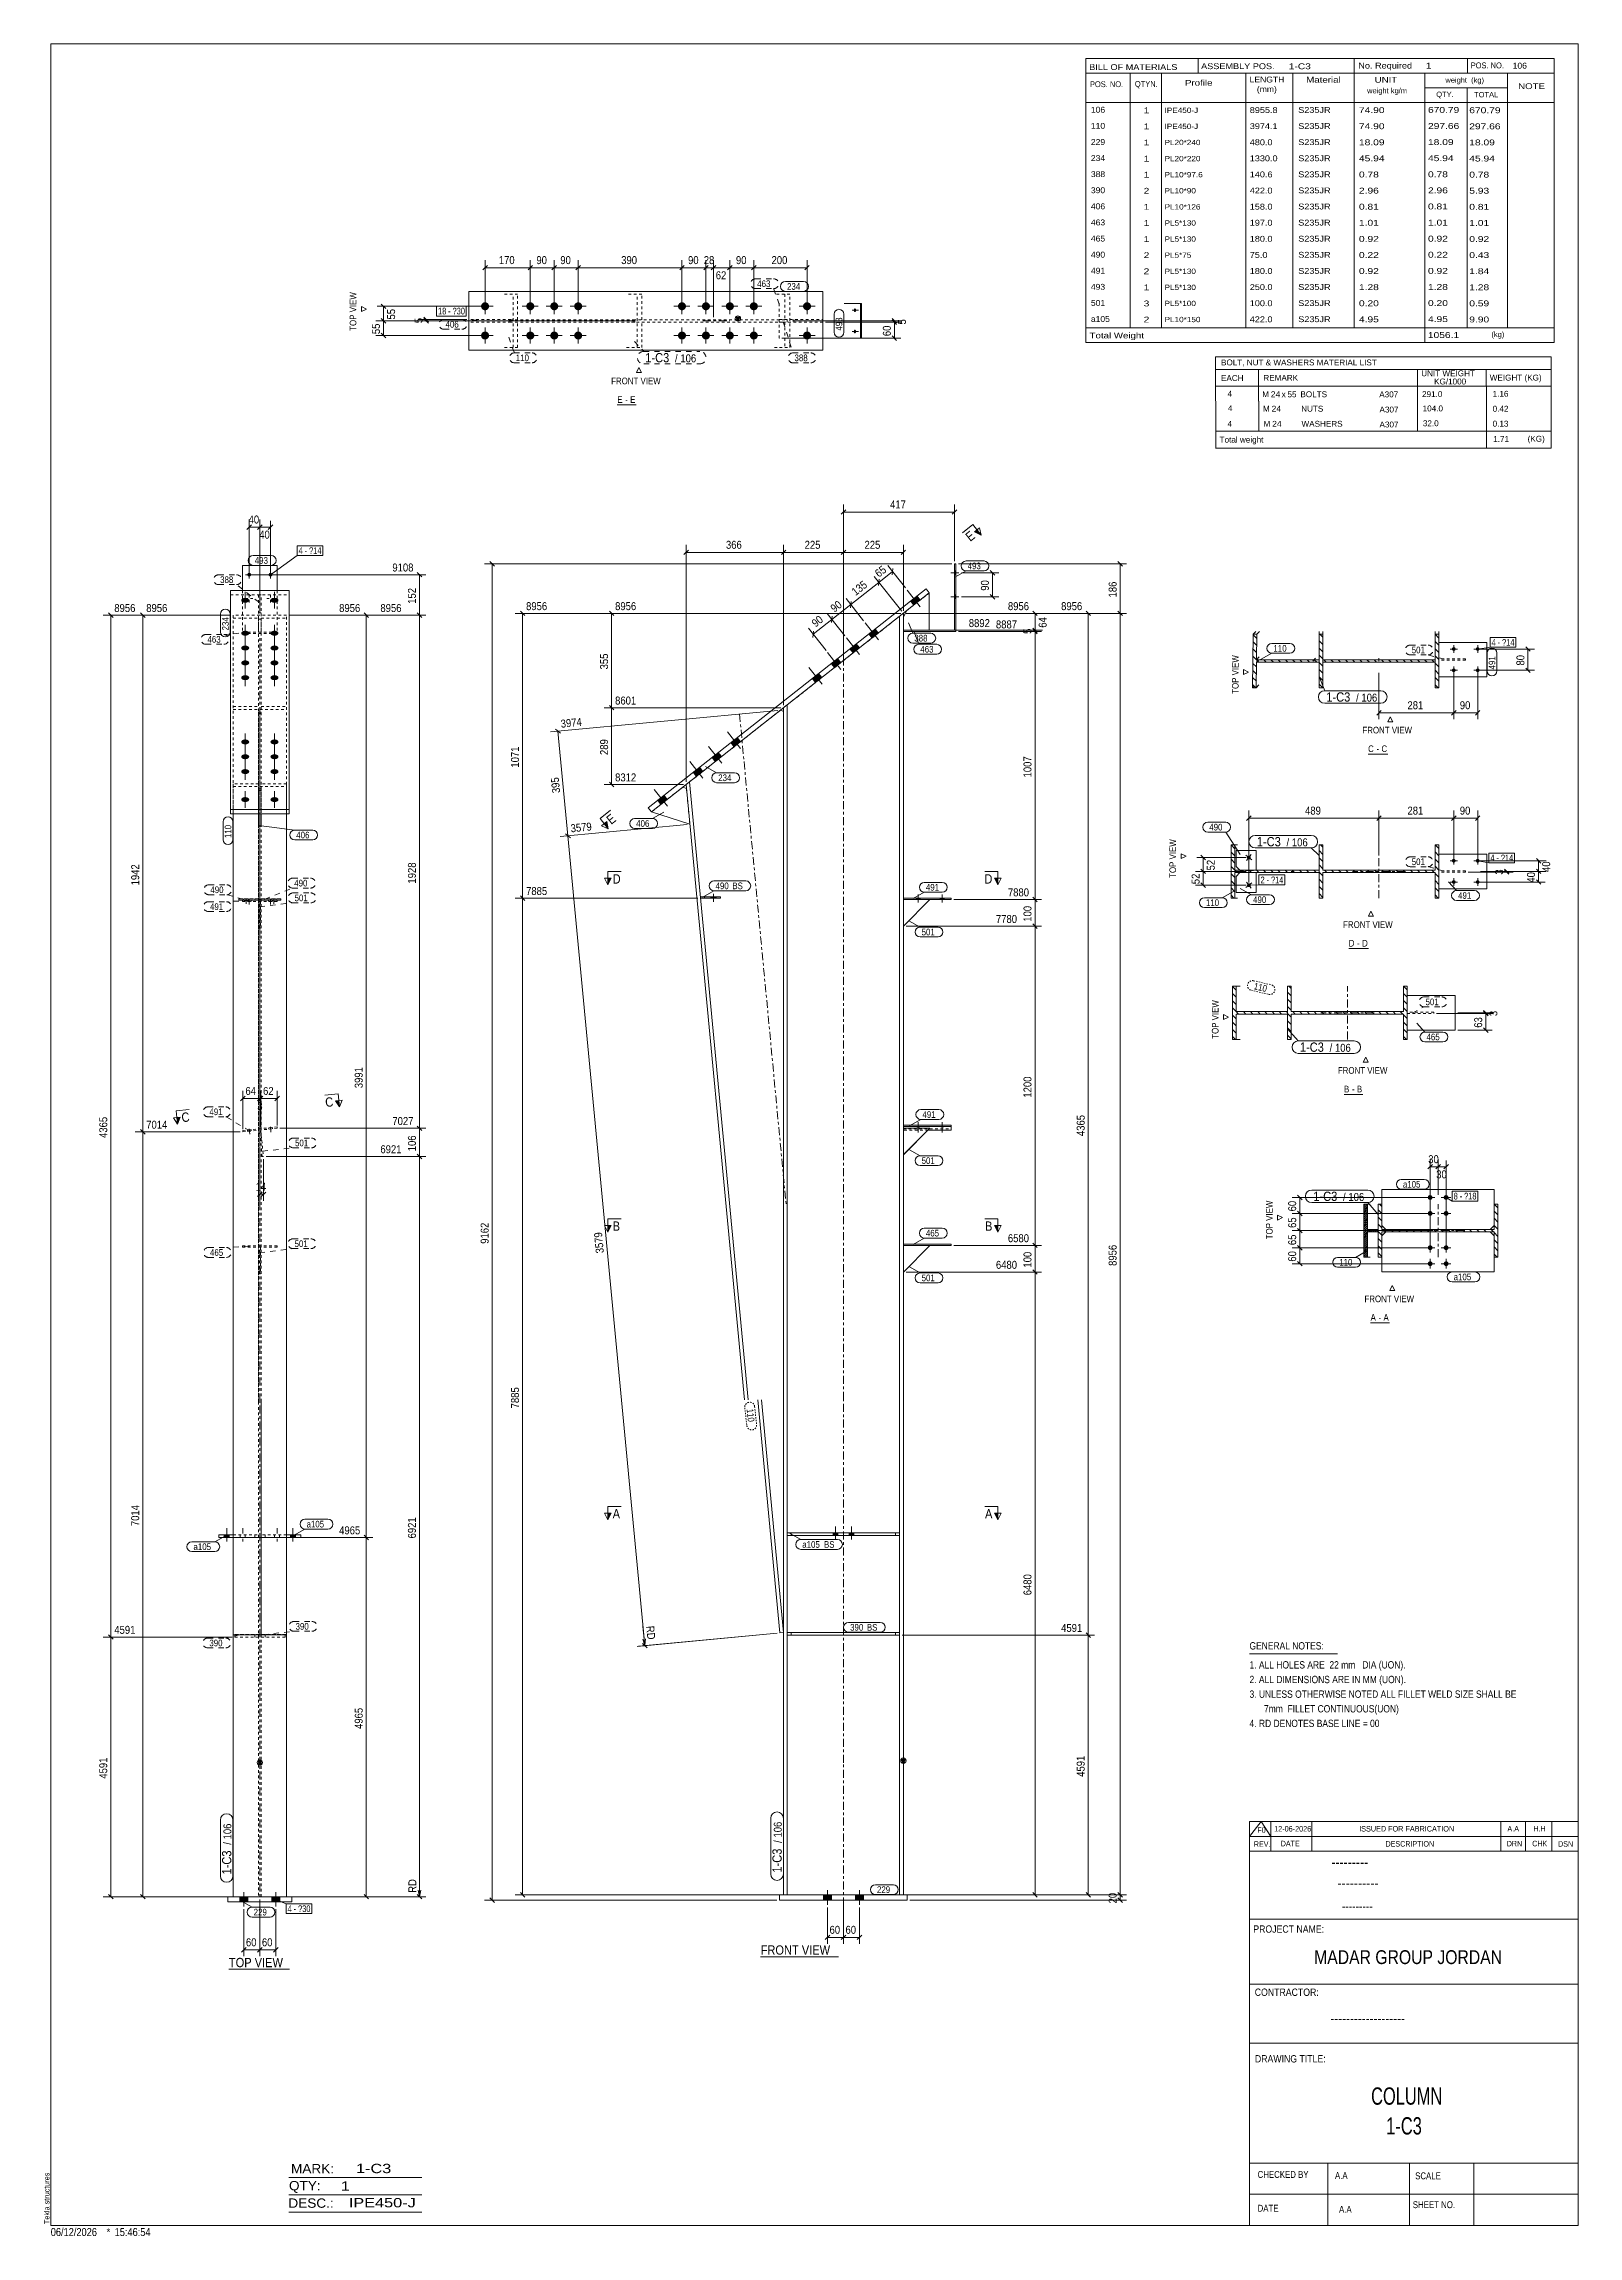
# Model space of a CAD drawing. Header units: millimetres. Extents: x 2 to 579, y 1 to 825.
import ezdxf

# ---------------------------------------------------------------- set-up
doc = ezdxf.new("R2010")
doc.units = ezdxf.units.MM
for name, pattern in [('XKITLINE00', [0]), ('XKITLINE01', [4, 1, -1, 1, -1]), ('XKITLINE02', [4, 2, -2]), ('XKITLINE03', [6, 3, -1, 1, -1]), ('XKITLINE04', [3, 0.5, -0.5, 0.5, -0.5, 0.5, -0.5])]:
    doc.linetypes.add(name, pattern=pattern)
for name, color, linetype, lineweight in [('Bolt', 3, 'Continuous', 0), ('BoltMark', 7, 'Continuous', 0), ('Dimensions', 7, 'Continuous', 0), ('DrawingSheet', 5, 'Continuous', 0), ('OtherObjectType', 7, 'Continuous', 0), ('Part', 2, 'Continuous', 0), ('PartMark', 7, 'Continuous', 0), ('Section', 6, 'Continuous', 0)]:
    doc.layers.add(name, color=color, linetype=linetype, lineweight=lineweight)
doc.styles.add('@ARIAL_UNICODE_MS_BOLD', font='ARIAL.TTF')
doc.styles.add('ARIAL', font='ARIAL.TTF')
doc.styles.add('ARIAL_NARROW', font='ARIALN.TTF')
doc.styles.add('COMIC_SANS_MS_BOLD', font='COMICBD.TTF')
doc.styles.add('SWIS721_EX_BT', font='ARIAL.TTF')
doc.styles.add('SWISSE', font='ARIAL.TTF')

# ---------------------------------------------------------------- blocks, each defined once
blk = doc.blocks.new('*A1')
at = {"layer": 'Part', "color": 7, "linetype": 'XKITLINE00', "lineweight": 0}
for p, q in [((483.05, 520.34), (481.65, 521.74)), ((483.05, 523.04), (482.15, 523.94)), ((526.65, 522.54), (525.25, 523.94)), ((526.65, 519.85), (525.25, 521.25)), ((483.05, 517.65), (481.65, 519.05)), ((483.05, 514.96), (481.65, 516.36)), ((483.05, 512.26), (481.65, 513.66)), ((483.05, 509.57), (481.65, 510.97)), ((484.52, 513.49), (483.62, 514.39)), ((487.21, 513.49), (486.31, 514.39)), ((489.9, 513.49), (489, 514.39)), ((492.6, 513.49), (491.7, 514.39)), ((495.29, 513.49), (494.39, 514.39)), ((497.99, 513.49), (497.09, 514.39)), ((500.68, 513.49), (499.78, 514.39)), ((503.37, 513.49), (502.47, 514.39)), ((506.07, 513.49), (505.17, 514.39)), ((508.76, 513.49), (507.86, 514.39)), ((511.46, 513.49), (510.56, 514.39)), ((514.15, 513.49), (513.25, 514.39)), ((516.84, 513.49), (515.94, 514.39)), ((519.54, 513.49), (518.64, 514.39)), ((522.23, 513.49), (521.33, 514.39)), ((524.93, 513.49), (524.03, 514.39)), ((526.65, 517.15), (525.25, 518.55)), ((526.65, 514.46), (525.25, 515.86)), ((526.65, 511.77), (525.25, 513.17)), ((483.05, 506.87), (481.65, 508.27)), ((483.05, 504.18), (481.65, 505.58)), ((526.65, 509.07), (525.25, 510.47)), ((526.65, 506.38), (525.25, 507.78)), ((526.39, 503.94), (525.25, 505.08))]:
    blk.add_line(p, q, dxfattribs=at)
blk = doc.blocks.new('*A2')
at = {"layer": 'Part', "color": 7, "linetype": 'XKITLINE00', "lineweight": 0}
for p, q in [((449.99, 522.47), (448.58, 523.88)), ((449.99, 519.78), (448.58, 521.19)), ((449.99, 517.09), (448.58, 518.49)), ((449.99, 514.39), (448.58, 515.8)), ((448.64, 513.05), (448.58, 513.1)), ((449.99, 511.7), (448.64, 513.05)), ((450.89, 513.49), (449.99, 514.39)), ((453.58, 513.49), (452.68, 514.39)), ((456.27, 513.49), (455.37, 514.39)), ((458.97, 513.49), (458.07, 514.39)), ((461.66, 513.49), (460.76, 514.39)), ((464.36, 513.49), (463.46, 514.39)), ((467.05, 513.49), (466.15, 514.39)), ((469.75, 513.49), (468.85, 514.39)), ((472.44, 513.49), (471.54, 514.39)), ((475.13, 513.49), (474.23, 514.39)), ((477.83, 513.49), (476.93, 514.39)), ((480.52, 513.49), (479.62, 514.39)), ((449.99, 509), (448.58, 510.41)), ((449.99, 506.31), (448.58, 507.72)), ((449.66, 503.94), (448.58, 505.02))]:
    blk.add_line(p, q, dxfattribs=at)
blk = doc.blocks.new('*A3')
at = {"layer": 'Part', "color": 7, "linetype": 'XKITLINE00', "lineweight": 0}
for p, q in [((505.28, 388.02), (504.38, 388.92)), ((548.88, 387.52), (547.48, 388.92)), ((505.28, 385.33), (503.88, 386.73)), ((505.28, 382.63), (503.88, 384.03)), ((505.28, 379.94), (503.88, 381.34)), ((506.74, 378.47), (505.84, 379.37)), ((509.44, 378.47), (508.54, 379.37)), ((512.13, 378.47), (511.23, 379.37)), ((514.83, 378.47), (513.93, 379.37)), ((517.52, 378.47), (516.62, 379.37)), ((520.21, 378.47), (519.31, 379.37)), ((522.91, 378.47), (522.01, 379.37)), ((525.6, 378.47), (524.7, 379.37)), ((528.3, 378.47), (527.4, 379.37)), ((530.99, 378.47), (530.09, 379.37)), ((533.68, 378.47), (532.78, 379.37)), ((536.38, 378.47), (535.48, 379.37)), ((539.07, 378.47), (538.17, 379.37)), ((541.77, 378.47), (540.87, 379.37)), ((544.46, 378.47), (543.56, 379.37)), ((547.15, 378.47), (546.25, 379.37)), ((548.88, 384.83), (547.48, 386.23)), ((548.88, 382.14), (547.48, 383.54)), ((548.88, 379.44), (547.48, 380.84)), ((505.28, 377.24), (503.88, 378.64)), ((505.28, 374.55), (503.88, 375.95)), ((505.28, 371.86), (503.88, 373.26)), ((548.88, 376.75), (547.48, 378.15)), ((548.88, 374.05), (547.48, 375.45)), ((548.88, 371.36), (547.48, 372.76)), ((505.28, 369.16), (503.88, 370.56)), ((548.62, 368.92), (547.48, 370.07))]:
    blk.add_line(p, q, dxfattribs=at)
blk = doc.blocks.new('*A4')
at = {"layer": 'Part', "color": 7, "linetype": 'XKITLINE00', "lineweight": 0}
for p, q in [((499.14, 388.92), (498.44, 388.23)), ((499.85, 388.9), (498.44, 387.49)), ((499.85, 388.17), (498.44, 386.76)), ((499.85, 387.43), (498.44, 386.03)), ((499.85, 386.7), (498.44, 385.29)), ((499.85, 385.97), (498.44, 384.56)), ((499.85, 385.24), (498.44, 383.83)), ((499.85, 384.5), (498.44, 383.1)), ((499.85, 383.77), (498.44, 382.36)), ((499.85, 383.04), (498.44, 381.63)), ((499.85, 382.31), (498.44, 380.9)), ((498.75, 380.47), (498.44, 380.17)), ((499.12, 380.11), (498.44, 379.43)), ((499.48, 379.74), (498.44, 378.7)), ((499.85, 379.37), (498.44, 377.97)), ((499.85, 381.57), (498.75, 380.47)), ((499.85, 380.84), (499.12, 380.11)), ((499.85, 380.11), (499.48, 379.74)), ((499.85, 379.37), (499.85, 379.37)), ((500.58, 379.37), (500.22, 379.01)), ((501.31, 379.37), (500.58, 378.64)), ((502.05, 379.37), (501.15, 378.47)), ((502.78, 379.37), (501.88, 378.47)), ((503.51, 379.37), (502.61, 378.47)), ((500.22, 379.01), (498.44, 377.24)), ((499.85, 377.91), (498.44, 376.5)), ((499.85, 377.18), (498.44, 375.77)), ((499.85, 376.44), (498.44, 375.04)), ((499.85, 375.71), (498.44, 374.31)), ((499.85, 374.98), (498.44, 373.57)), ((499.85, 374.25), (498.44, 372.84)), ((499.85, 373.51), (498.44, 372.11)), ((499.85, 372.78), (498.44, 371.37)), ((499.85, 372.05), (498.44, 370.64)), ((499.85, 371.32), (498.44, 369.91)), ((500.58, 378.64), (500.41, 378.47)), ((503.88, 379.01), (503.34, 378.47)), ((499.85, 370.58), (498.44, 369.18)), ((499.85, 369.85), (498.92, 368.92)), ((499.85, 369.12), (499.66, 368.92))]:
    blk.add_line(p, q, dxfattribs=at)
blk = doc.blocks.new('*A5')
at = {"layer": 'Part', "color": 7, "linetype": 'XKITLINE00', "lineweight": 0}
for p, q in [((471.18, 469.87), (470.28, 470.78)), ((514.78, 469.38), (513.38, 470.78)), ((471.18, 467.18), (469.78, 468.58)), ((471.18, 464.49), (469.78, 465.89)), ((471.18, 461.79), (469.78, 463.19)), ((514.78, 466.68), (513.38, 468.08)), ((514.78, 463.99), (513.38, 465.39)), ((514.78, 461.3), (513.38, 462.7)), ((471.18, 459.1), (469.78, 460.5)), ((471.18, 456.4), (469.78, 457.8)), ((471.18, 453.71), (469.78, 455.11)), ((472.64, 460.33), (471.74, 461.23)), ((475.34, 460.33), (474.44, 461.23)), ((478.03, 460.33), (477.13, 461.23)), ((480.73, 460.33), (479.83, 461.23)), ((483.42, 460.33), (482.52, 461.23)), ((486.11, 460.33), (485.21, 461.23)), ((488.81, 460.33), (487.91, 461.23)), ((491.5, 460.33), (490.6, 461.23)), ((494.2, 460.33), (493.3, 461.23)), ((496.89, 460.33), (495.99, 461.23)), ((499.58, 460.33), (498.68, 461.23)), ((502.28, 460.33), (501.38, 461.23)), ((504.97, 460.33), (504.07, 461.23)), ((507.67, 460.33), (506.77, 461.23)), ((510.36, 460.33), (509.46, 461.23)), ((513.06, 460.33), (512.16, 461.23)), ((514.78, 458.6), (513.38, 460)), ((514.78, 455.91), (513.38, 457.31)), ((514.78, 453.21), (513.38, 454.61)), ((471.18, 451.02), (469.78, 452.42)), ((514.52, 450.78), (513.38, 451.92))]:
    blk.add_line(p, q, dxfattribs=at)
blk = doc.blocks.new('*A6')
at = {"layer": 'Part', "color": 7, "linetype": 'XKITLINE00', "lineweight": 0}
for p, q in [((450.51, 469.31), (449.1, 470.72)), ((450.51, 466.62), (449.1, 468.02)), ((450.51, 463.92), (449.1, 465.33)), ((450.51, 461.23), (449.1, 462.64)), ((449.16, 459.88), (449.1, 459.94)), ((450.51, 455.84), (449.1, 457.25)), ((450.51, 453.15), (449.1, 454.55)), ((450.51, 458.53), (449.16, 459.88)), ((451.41, 460.33), (450.51, 461.23)), ((454.1, 460.33), (453.2, 461.23)), ((456.8, 460.33), (455.9, 461.23)), ((459.49, 460.33), (458.59, 461.23)), ((462.18, 460.33), (461.28, 461.23)), ((464.88, 460.33), (463.98, 461.23)), ((467.57, 460.33), (466.67, 461.23)), ((469.78, 460.81), (469.37, 461.23)), ((450.18, 450.78), (449.1, 451.86))]:
    blk.add_line(p, q, dxfattribs=at)
blk = doc.blocks.new('*A7')
at = {"layer": 'Part', "color": 7, "linetype": 'XKITLINE00', "lineweight": 0}
for p, q in [((483.05, 601.93), (481.91, 603.07)), ((526.65, 601.67), (525.25, 603.07)), ((525.25, 603.07), (525.25, 603.07)), ((483.05, 599.22), (481.65, 600.62)), ((483.05, 596.51), (481.65, 597.91)), ((483.05, 593.8), (481.65, 595.2)), ((484.29, 592.57), (483.38, 593.47)), ((487, 592.57), (486.09, 593.47)), ((489.71, 592.57), (488.8, 593.47)), ((492.42, 592.57), (491.51, 593.47)), ((495.13, 592.57), (494.22, 593.47)), ((497.83, 592.57), (496.93, 593.47)), ((500.54, 592.57), (499.64, 593.47)), ((503.25, 592.57), (502.35, 593.47)), ((505.96, 592.57), (505.06, 593.47)), ((508.67, 592.57), (507.77, 593.47)), ((511.38, 592.57), (510.47, 593.47)), ((514.09, 592.57), (513.18, 593.47)), ((516.8, 592.57), (515.89, 593.47)), ((519.51, 592.57), (518.6, 593.47)), ((522.22, 592.57), (521.31, 593.47)), ((524.92, 592.57), (524.02, 593.47)), ((526.65, 598.97), (525.25, 600.37)), ((526.65, 596.26), (525.25, 597.66)), ((526.65, 593.55), (525.25, 594.95)), ((483.05, 591.09), (481.65, 592.49)), ((483.05, 588.39), (481.65, 589.79)), ((483.05, 585.68), (481.65, 587.08)), ((526.65, 590.84), (525.25, 592.24)), ((526.65, 588.13), (525.25, 589.53)), ((526.65, 585.42), (525.25, 586.82)), ((483.05, 582.97), (481.65, 584.37)), ((526.4, 582.96), (525.25, 584.11))]:
    blk.add_line(p, q, dxfattribs=at)
blk = doc.blocks.new('*A8')
at = {"layer": 'Part', "color": 7, "linetype": 'XKITLINE00', "lineweight": 0}
for p, q in [((458.23, 601.52), (456.84, 602.92)), ((458.15, 593.47), (456.76, 594.86)), ((458.18, 596.16), (456.78, 597.55)), ((458.2, 598.84), (456.81, 600.23)), ((459.06, 592.57), (458.15, 593.47)), ((461.77, 592.57), (460.86, 593.47)), ((464.48, 592.57), (463.57, 593.47)), ((467.19, 592.57), (466.28, 593.47)), ((469.9, 592.57), (468.99, 593.47)), ((472.61, 592.57), (471.71, 593.47)), ((475.32, 592.57), (474.42, 593.47)), ((478.03, 592.57), (477.13, 593.47)), ((480.74, 592.57), (479.84, 593.47)), ((458.07, 585.42), (456.68, 586.81)), ((458.1, 588.1), (456.7, 589.5)), ((456.79, 592.12), (456.73, 592.18)), ((458.12, 590.79), (456.79, 592.12)), ((457.81, 582.96), (456.65, 584.13))]:
    blk.add_line(p, q, dxfattribs=at)
blk = doc.blocks.new('*A9')
at = {"layer": 'Bolt'}
for points in [[(329.34, 614.05), (328.1, 615.62), (330.46, 617.48), (331.7, 615.91)], [(329.34, 614.05), (328.1, 615.62), (330.46, 617.48), (331.7, 615.91)], [(313.64, 601.67), (312.4, 603.24), (314.75, 605.09), (315.99, 603.52)], [(313.64, 601.67), (312.4, 603.24), (314.75, 605.09), (315.99, 603.52)], [(299.5, 590.52), (298.26, 592.09), (300.62, 593.95), (301.86, 592.38)], [(299.5, 590.52), (298.26, 592.09), (300.62, 593.95), (301.86, 592.38)], [(306.57, 596.09), (305.33, 597.66), (307.69, 599.52), (308.92, 597.95)], [(306.57, 596.09), (305.33, 597.66), (307.69, 599.52), (308.92, 597.95)], [(292.43, 584.95), (291.19, 586.52), (293.55, 588.38), (294.79, 586.81)], [(292.43, 584.95), (291.19, 586.52), (293.55, 588.38), (294.79, 586.81)], [(261.8, 560.81), (260.57, 562.38), (262.92, 564.23), (264.16, 562.66)], [(261.8, 560.81), (260.57, 562.38), (262.92, 564.23), (264.16, 562.66)], [(247.67, 549.66), (246.43, 551.23), (248.79, 553.09), (250.03, 551.52)], [(247.67, 549.66), (246.43, 551.23), (248.79, 553.09), (250.03, 551.52)], [(254.74, 555.23), (253.5, 556.8), (255.85, 558.66), (257.09, 557.09)], [(254.74, 555.23), (253.5, 556.8), (255.85, 558.66), (257.09, 557.09)], [(234.32, 539.14), (233.08, 540.71), (235.44, 542.57), (236.67, 540.99)], [(234.32, 539.14), (233.08, 540.71), (235.44, 542.57), (236.67, 540.99)]]:
    blk.add_hatch(color=3, dxfattribs=at).paths.add_polyline_path(points, flags=17)
at = {"layer": 'Bolt', "color": 3, "linetype": 'XKITLINE00', "lineweight": 0}
for p, q in [((331.76, 613.41), (326.81, 619.69)), ((331.76, 613.41), (326.81, 619.69)), ((329.34, 614.05), (328.1, 615.62)), ((329.34, 614.05), (328.1, 615.62)), ((331.7, 615.91), (330.46, 617.48)), ((331.7, 615.91), (330.46, 617.48)), ((308.98, 595.45), (304.03, 601.73)), ((308.98, 595.45), (304.03, 601.73)), ((316.05, 601.02), (311.1, 607.31)), ((316.05, 601.02), (311.1, 607.31)), ((313.64, 601.67), (312.4, 603.24)), ((313.64, 601.67), (312.4, 603.24)), ((315.99, 603.52), (314.75, 605.09)), ((315.99, 603.52), (314.75, 605.09)), ((301.92, 589.88), (296.96, 596.16)), ((301.92, 589.88), (296.96, 596.16)), ((301.86, 592.38), (300.62, 593.95)), ((301.86, 592.38), (300.62, 593.95)), ((306.57, 596.09), (305.33, 597.66)), ((306.57, 596.09), (305.33, 597.66)), ((308.92, 597.95), (307.69, 599.52)), ((308.92, 597.95), (307.69, 599.52)), ((294.85, 584.31), (289.9, 590.59)), ((294.85, 584.31), (289.9, 590.59)), ((292.43, 584.95), (291.19, 586.52)), ((292.43, 584.95), (291.19, 586.52)), ((294.79, 586.81), (293.55, 588.38)), ((294.79, 586.81), (293.55, 588.38)), ((299.5, 590.52), (298.26, 592.09)), ((299.5, 590.52), (298.26, 592.09)), ((257.15, 554.59), (252.2, 560.87)), ((257.15, 554.59), (252.2, 560.87)), ((264.22, 560.16), (259.27, 566.45)), ((264.22, 560.16), (259.27, 566.45)), ((261.8, 560.81), (260.57, 562.38)), ((261.8, 560.81), (260.57, 562.38)), ((264.16, 562.66), (262.92, 564.23)), ((264.16, 562.66), (262.92, 564.23)), ((250.09, 549.02), (245.13, 555.3)), ((250.09, 549.02), (245.13, 555.3)), ((250.03, 551.52), (248.79, 553.09)), ((250.03, 551.52), (248.79, 553.09)), ((254.74, 555.23), (253.5, 556.8)), ((254.74, 555.23), (253.5, 556.8)), ((257.09, 557.09), (255.85, 558.66)), ((257.09, 557.09), (255.85, 558.66)), ((236.74, 538.5), (231.78, 544.78)), ((236.74, 538.5), (231.78, 544.78)), ((247.67, 549.66), (246.43, 551.23)), ((247.67, 549.66), (246.43, 551.23)), ((234.32, 539.14), (233.08, 540.71)), ((234.32, 539.14), (233.08, 540.71)), ((236.67, 540.99), (235.44, 542.57)), ((236.67, 540.99), (235.44, 542.57))]:
    blk.add_line(p, q, dxfattribs=at)
blk = doc.blocks.new('*A10')
at = {"layer": 'Bolt'}
for points in [[(331.7, 503.86), (331.7, 503.36), (330.3, 503.36), (330.3, 503.86)], [(331.7, 503.86), (331.7, 503.36), (330.3, 503.36), (330.3, 503.86)], [(340.7, 503.86), (340.7, 503.36), (339.3, 503.36), (339.3, 503.86)], [(340.7, 503.86), (340.7, 503.36), (339.3, 503.36), (339.3, 503.86)]]:
    blk.add_hatch(color=3, dxfattribs=at).paths.add_polyline_path(points, flags=17)
at = {"layer": 'Bolt', "color": 3, "linetype": 'XKITLINE00', "lineweight": 0}
for p, q in [((330.3, 503.36), (330.3, 503.86)), ((330.3, 503.36), (330.3, 503.86)), ((331, 502.2), (331, 505.2)), ((331, 502.2), (331, 505.2)), ((331.7, 503.36), (331.7, 503.86)), ((331.7, 503.36), (331.7, 503.86)), ((339.3, 503.36), (339.3, 503.86)), ((339.3, 503.36), (339.3, 503.86)), ((340, 502.2), (340, 505.2)), ((340, 502.2), (340, 505.2)), ((340.7, 503.36), (340.7, 503.86)), ((340.7, 503.36), (340.7, 503.86))]:
    blk.add_line(p, q, dxfattribs=at)
blk = doc.blocks.new('*A11')
at = {"layer": 'Bolt', "color": 3, "linetype": 'XKITLINE02', "lineweight": 0}
for p, q in [((253.03, 503.86), (253.03, 504.36)), ((254.02, 502.51), (254.02, 505.51)), ((255, 503.86), (255, 504.36))]:
    blk.add_line(p, q, dxfattribs=at)
blk = doc.blocks.new('*A12')
at = {"layer": 'Bolt'}
blk.add_hatch(color=3, dxfattribs=at).paths.add_polyline_path([(253.03, 503.86), (253.03, 504.36), (255, 504.36), (255, 503.86)], flags=17)
at = {"layer": 'Bolt', "color": 3, "linetype": 'XKITLINE00', "lineweight": 0}
for p, q in [((253.03, 503.86), (253.03, 504.36)), ((254.02, 502.51), (254.02, 505.51)), ((255, 503.86), (255, 504.36))]:
    blk.add_line(p, q, dxfattribs=at)
blk = doc.blocks.new('*A13')
at = {"layer": 'Bolt'}
for points in [[(298.4, 129.26), (298.4, 127.26), (295.4, 127.26), (295.4, 129.26)], [(298.4, 129.26), (298.4, 127.26), (295.4, 127.26), (295.4, 129.26)], [(310.4, 129.26), (310.4, 127.26), (307.4, 127.26), (307.4, 129.26)], [(310.4, 129.26), (310.4, 127.26), (307.4, 127.26), (307.4, 129.26)]]:
    blk.add_hatch(color=3, dxfattribs=at).paths.add_polyline_path(points, flags=17)
at = {"layer": 'Bolt', "color": 3, "linetype": 'XKITLINE00', "lineweight": 0}
for p, q in [((295.4, 129.26), (295.4, 127.26)), ((295.4, 129.26), (295.4, 127.26)), ((296.9, 131.01), (296.9, 125.51)), ((296.9, 131.01), (296.9, 125.51)), ((298.4, 129.26), (298.4, 127.26)), ((298.4, 129.26), (298.4, 127.26)), ((307.4, 129.26), (307.4, 127.26)), ((307.4, 129.26), (307.4, 127.26)), ((308.9, 131.01), (308.9, 125.51)), ((308.9, 131.01), (308.9, 125.51)), ((310.4, 129.26), (310.4, 127.26)), ((310.4, 129.26), (310.4, 127.26))]:
    blk.add_line(p, q, dxfattribs=at)
blk = doc.blocks.new('*A14')
at = {"layer": 'Bolt'}
for points in [[(299, 264.26), (299, 265.26), (300.8, 265.26), (300.8, 264.26)], [(299, 264.26), (299, 265.26), (300.8, 265.26), (300.8, 264.26)], [(305, 264.26), (305, 265.26), (306.8, 265.26), (306.8, 264.26)], [(305, 264.26), (305, 265.26), (306.8, 265.26), (306.8, 264.26)]]:
    blk.add_hatch(color=3, dxfattribs=at).paths.add_polyline_path(points, flags=17)
at = {"layer": 'Bolt', "color": 3, "linetype": 'XKITLINE00', "lineweight": 0}
for p, q in [((299, 265.26), (299, 264.26)), ((299, 265.26), (299, 264.26)), ((299.9, 267.76), (299.9, 262.76)), ((299.9, 267.76), (299.9, 262.76)), ((300.8, 265.26), (300.8, 264.26)), ((300.8, 265.26), (300.8, 264.26)), ((305, 265.26), (305, 264.26)), ((305, 265.26), (305, 264.26)), ((305.9, 267.76), (305.9, 262.76)), ((305.9, 267.76), (305.9, 262.76)), ((306.8, 265.26), (306.8, 264.26)), ((306.8, 265.26), (306.8, 264.26))]:
    blk.add_line(p, q, dxfattribs=at)
blk = doc.blocks.new('*A15')
at = {"layer": 'Bolt', "color": 3, "linetype": 'XKITLINE02', "lineweight": 0}
for p, q in [((299, 265.26), (299, 264.26)), ((299, 265.26), (299, 264.26)), ((299.9, 267.76), (299.9, 262.76)), ((299.9, 267.76), (299.9, 262.76)), ((300.8, 265.26), (300.8, 264.26)), ((300.8, 265.26), (300.8, 264.26)), ((305, 265.26), (305, 264.26)), ((305, 265.26), (305, 264.26)), ((305.9, 267.76), (305.9, 262.76)), ((305.9, 267.76), (305.9, 262.76)), ((306.8, 265.26), (306.8, 264.26)), ((306.8, 265.26), (306.8, 264.26))]:
    blk.add_line(p, q, dxfattribs=at)
blk = doc.blocks.new('*A16')
at = {"layer": 'Bolt'}
for points in [[(344.6, 626.87), (345.1, 626.87), (345.1, 625.47), (344.6, 625.47)], [(344.6, 617.87), (345.1, 617.87), (345.1, 616.47), (344.6, 616.47)]]:
    blk.add_hatch(color=3, dxfattribs=at).paths.add_polyline_path(points, flags=17)
at = {"layer": 'Bolt', "color": 3, "linetype": 'XKITLINE00', "lineweight": 0}
for p, q in [((344.6, 626.87), (345.1, 626.87)), ((343.26, 626.17), (346.26, 626.17)), ((344.6, 625.47), (345.1, 625.47)), ((343.26, 617.17), (346.26, 617.17)), ((344.6, 617.87), (345.1, 617.87)), ((344.6, 616.47), (345.1, 616.47))]:
    blk.add_line(p, q, dxfattribs=at)
blk = doc.blocks.new('*A17')
at = {"layer": 'Bolt'}
for points in [[(344.6, 626.87), (345.1, 626.87), (345.1, 625.47), (344.6, 625.47)], [(344.6, 617.87), (345.1, 617.87), (345.1, 616.47), (344.6, 616.47)]]:
    blk.add_hatch(color=3, dxfattribs=at).paths.add_polyline_path(points, flags=17)
at = {"layer": 'Bolt', "color": 3, "linetype": 'XKITLINE00', "lineweight": 0}
for p, q in [((344.6, 626.87), (345.1, 626.87)), ((343.26, 626.17), (346.26, 626.17)), ((344.6, 625.47), (345.1, 625.47)), ((343.26, 617.17), (346.26, 617.17)), ((344.6, 617.87), (345.1, 617.87)), ((344.6, 616.47), (345.1, 616.47))]:
    blk.add_line(p, q, dxfattribs=at)
blk = doc.blocks.new('*A18')
at = {"layer": 'Bolt'}
for points in [[(331.03, 417.91), (331.07, 417.91), (331.1, 417.91), (331.14, 417.91), (331.17, 417.91), (331.2, 417.9), (331.23, 417.9), (331.27, 417.9), (331.3, 417.9), (331.33, 417.9), (331.36, 417.9), (331.39, 417.9), (331.42, 417.89), (331.44, 417.89), (331.47, 417.89), (331.49, 417.89), (331.52, 417.88), (331.54, 417.88), (331.56, 417.88), (331.58, 417.88), (331.6, 417.87), (331.62, 417.87), (331.63, 417.87), (331.65, 417.86), (331.66, 417.86), (331.67, 417.86), (331.68, 417.85), (331.69, 417.85), (331.69, 417.85), (331.7, 417.84), (331.7, 417.84), (331.7, 417.83), (331.7, 417.83), (331.7, 417.83), (331.69, 417.82), (331.69, 417.82), (331.68, 417.82), (331.67, 417.81), (331.66, 417.81), (331.65, 417.81), (331.63, 417.8), (331.62, 417.8), (331.6, 417.8), (331.58, 417.79), (331.56, 417.79), (331.54, 417.79), (331.52, 417.79), (331.49, 417.78), (331.47, 417.78), (331.44, 417.78), (331.42, 417.78), (331.39, 417.77), (331.36, 417.77), (331.33, 417.77), (331.3, 417.77), (331.27, 417.77), (331.23, 417.77), (331.2, 417.76), (331.17, 417.76), (331.14, 417.76), (331.1, 417.76), (331.07, 417.76), (331.03, 417.76), (331, 417.76), (330.96, 417.76), (330.93, 417.76), (330.9, 417.76), (330.86, 417.76), (330.83, 417.76), (330.8, 417.76), (330.76, 417.77), (330.73, 417.77), (330.7, 417.77), (330.67, 417.77), (330.64, 417.77), (330.61, 417.77), (330.58, 417.78), (330.56, 417.78), (330.53, 417.78), (330.5, 417.78), (330.48, 417.79), (330.46, 417.79), (330.44, 417.79), (330.42, 417.79), (330.4, 417.8), (330.38, 417.8), (330.37, 417.8), (330.35, 417.81), (330.34, 417.81), (330.33, 417.81), (330.32, 417.82), (330.31, 417.82), (330.31, 417.82), (330.3, 417.83), (330.3, 417.83), (330.3, 417.83), (330.3, 417.84), (330.3, 417.84), (330.31, 417.85), (330.31, 417.85), (330.32, 417.85), (330.33, 417.86), (330.34, 417.86), (330.35, 417.86), (330.37, 417.87), (330.38, 417.87), (330.4, 417.87), (330.42, 417.88), (330.44, 417.88), (330.46, 417.88), (330.48, 417.88), (330.5, 417.89), (330.53, 417.89), (330.56, 417.89), (330.58, 417.89), (330.61, 417.9), (330.64, 417.9), (330.67, 417.9), (330.7, 417.9), (330.73, 417.9), (330.76, 417.9), (330.8, 417.9), (330.83, 417.91), (330.86, 417.91), (330.9, 417.91), (330.93, 417.91), (330.96, 417.91), (331, 417.91)], [(331.03, 417.07), (331.07, 417.07), (331.1, 417.07), (331.14, 417.07), (331.17, 417.07), (331.2, 417.07), (331.23, 417.06), (331.27, 417.06), (331.3, 417.06), (331.33, 417.06), (331.36, 417.06), (331.39, 417.06), (331.42, 417.05), (331.44, 417.05), (331.47, 417.05), (331.49, 417.05), (331.52, 417.04), (331.54, 417.04), (331.56, 417.04), (331.58, 417.04), (331.6, 417.03), (331.62, 417.03), (331.63, 417.03), (331.65, 417.02), (331.66, 417.02), (331.67, 417.02), (331.68, 417.01), (331.69, 417.01), (331.69, 417.01), (331.7, 417), (331.7, 417), (331.7, 417), (331.7, 416.99), (331.7, 416.99), (331.69, 416.98), (331.69, 416.98), (331.68, 416.98), (331.67, 416.97), (331.66, 416.97), (331.65, 416.97), (331.63, 416.96), (331.62, 416.96), (331.6, 416.96), (331.58, 416.95), (331.56, 416.95), (331.54, 416.95), (331.52, 416.95), (331.49, 416.94), (331.47, 416.94), (331.44, 416.94), (331.42, 416.94), (331.39, 416.93), (331.36, 416.93), (331.33, 416.93), (331.3, 416.93), (331.27, 416.93), (331.23, 416.93), (331.2, 416.93), (331.17, 416.92), (331.14, 416.92), (331.1, 416.92), (331.07, 416.92), (331.03, 416.92), (331, 416.92), (330.96, 416.92), (330.93, 416.92), (330.9, 416.92), (330.86, 416.92), (330.83, 416.92), (330.8, 416.93), (330.76, 416.93), (330.73, 416.93), (330.7, 416.93), (330.67, 416.93), (330.64, 416.93), (330.61, 416.93), (330.58, 416.94), (330.56, 416.94), (330.53, 416.94), (330.5, 416.94), (330.48, 416.95), (330.46, 416.95), (330.44, 416.95), (330.42, 416.95), (330.4, 416.96), (330.38, 416.96), (330.37, 416.96), (330.35, 416.97), (330.34, 416.97), (330.33, 416.97), (330.32, 416.98), (330.31, 416.98), (330.31, 416.98), (330.3, 416.99), (330.3, 416.99), (330.3, 417), (330.3, 417), (330.3, 417), (330.31, 417.01), (330.31, 417.01), (330.32, 417.01), (330.33, 417.02), (330.34, 417.02), (330.35, 417.02), (330.37, 417.03), (330.38, 417.03), (330.4, 417.03), (330.42, 417.04), (330.44, 417.04), (330.46, 417.04), (330.48, 417.04), (330.5, 417.05), (330.53, 417.05), (330.56, 417.05), (330.58, 417.05), (330.61, 417.06), (330.64, 417.06), (330.67, 417.06), (330.7, 417.06), (330.73, 417.06), (330.76, 417.06), (330.8, 417.07), (330.83, 417.07), (330.86, 417.07), (330.9, 417.07), (330.93, 417.07), (330.96, 417.07), (331, 417.07)], [(340.03, 417.91), (340.07, 417.91), (340.1, 417.91), (340.14, 417.91), (340.17, 417.91), (340.2, 417.9), (340.23, 417.9), (340.27, 417.9), (340.3, 417.9), (340.33, 417.9), (340.36, 417.9), (340.39, 417.9), (340.42, 417.89), (340.44, 417.89), (340.47, 417.89), (340.49, 417.89), (340.52, 417.88), (340.54, 417.88), (340.56, 417.88), (340.58, 417.88), (340.6, 417.87), (340.62, 417.87), (340.63, 417.87), (340.65, 417.86), (340.66, 417.86), (340.67, 417.86), (340.68, 417.85), (340.69, 417.85), (340.69, 417.85), (340.7, 417.84), (340.7, 417.84), (340.7, 417.83), (340.7, 417.83), (340.7, 417.83), (340.69, 417.82), (340.69, 417.82), (340.68, 417.82), (340.67, 417.81), (340.66, 417.81), (340.65, 417.81), (340.63, 417.8), (340.62, 417.8), (340.6, 417.8), (340.58, 417.79), (340.56, 417.79), (340.54, 417.79), (340.52, 417.79), (340.49, 417.78), (340.47, 417.78), (340.44, 417.78), (340.42, 417.78), (340.39, 417.77), (340.36, 417.77), (340.33, 417.77), (340.3, 417.77), (340.27, 417.77), (340.23, 417.77), (340.2, 417.76), (340.17, 417.76), (340.14, 417.76), (340.1, 417.76), (340.07, 417.76), (340.03, 417.76), (340, 417.76), (339.96, 417.76), (339.93, 417.76), (339.9, 417.76), (339.86, 417.76), (339.83, 417.76), (339.8, 417.76), (339.76, 417.77), (339.73, 417.77), (339.7, 417.77), (339.67, 417.77), (339.64, 417.77), (339.61, 417.77), (339.58, 417.78), (339.56, 417.78), (339.53, 417.78), (339.5, 417.78), (339.48, 417.79), (339.46, 417.79), (339.44, 417.79), (339.42, 417.79), (339.4, 417.8), (339.38, 417.8), (339.37, 417.8), (339.35, 417.81), (339.34, 417.81), (339.33, 417.81), (339.32, 417.82), (339.31, 417.82), (339.31, 417.82), (339.3, 417.83), (339.3, 417.83), (339.3, 417.83), (339.3, 417.84), (339.3, 417.84), (339.31, 417.85), (339.31, 417.85), (339.32, 417.85), (339.33, 417.86), (339.34, 417.86), (339.35, 417.86), (339.37, 417.87), (339.38, 417.87), (339.4, 417.87), (339.42, 417.88), (339.44, 417.88), (339.46, 417.88), (339.48, 417.88), (339.5, 417.89), (339.53, 417.89), (339.56, 417.89), (339.58, 417.89), (339.61, 417.9), (339.64, 417.9), (339.67, 417.9), (339.7, 417.9), (339.73, 417.9), (339.76, 417.9), (339.8, 417.9), (339.83, 417.91), (339.86, 417.91), (339.9, 417.91), (339.93, 417.91), (339.96, 417.91), (340, 417.91)], [(340.03, 417.07), (340.07, 417.07), (340.1, 417.07), (340.14, 417.07), (340.17, 417.07), (340.2, 417.07), (340.23, 417.06), (340.27, 417.06), (340.3, 417.06), (340.33, 417.06), (340.36, 417.06), (340.39, 417.06), (340.42, 417.05), (340.44, 417.05), (340.47, 417.05), (340.49, 417.05), (340.52, 417.04), (340.54, 417.04), (340.56, 417.04), (340.58, 417.04), (340.6, 417.03), (340.62, 417.03), (340.63, 417.03), (340.65, 417.02), (340.66, 417.02), (340.67, 417.02), (340.68, 417.01), (340.69, 417.01), (340.69, 417.01), (340.7, 417), (340.7, 417), (340.7, 417), (340.7, 416.99), (340.7, 416.99), (340.69, 416.98), (340.69, 416.98), (340.68, 416.98), (340.67, 416.97), (340.66, 416.97), (340.65, 416.97), (340.63, 416.96), (340.62, 416.96), (340.6, 416.96), (340.58, 416.95), (340.56, 416.95), (340.54, 416.95), (340.52, 416.95), (340.49, 416.94), (340.47, 416.94), (340.44, 416.94), (340.42, 416.94), (340.39, 416.93), (340.36, 416.93), (340.33, 416.93), (340.3, 416.93), (340.27, 416.93), (340.23, 416.93), (340.2, 416.93), (340.17, 416.92), (340.14, 416.92), (340.1, 416.92), (340.07, 416.92), (340.03, 416.92), (340, 416.92), (339.96, 416.92), (339.93, 416.92), (339.9, 416.92), (339.86, 416.92), (339.83, 416.92), (339.8, 416.93), (339.76, 416.93), (339.73, 416.93), (339.7, 416.93), (339.67, 416.93), (339.64, 416.93), (339.61, 416.93), (339.58, 416.94), (339.56, 416.94), (339.53, 416.94), (339.5, 416.94), (339.48, 416.95), (339.46, 416.95), (339.44, 416.95), (339.42, 416.95), (339.4, 416.96), (339.38, 416.96), (339.37, 416.96), (339.35, 416.97), (339.34, 416.97), (339.33, 416.97), (339.32, 416.98), (339.31, 416.98), (339.31, 416.98), (339.3, 416.99), (339.3, 416.99), (339.3, 417), (339.3, 417), (339.3, 417), (339.31, 417.01), (339.31, 417.01), (339.32, 417.01), (339.33, 417.02), (339.34, 417.02), (339.35, 417.02), (339.37, 417.03), (339.38, 417.03), (339.4, 417.03), (339.42, 417.04), (339.44, 417.04), (339.46, 417.04), (339.48, 417.04), (339.5, 417.05), (339.53, 417.05), (339.56, 417.05), (339.58, 417.05), (339.61, 417.06), (339.64, 417.06), (339.67, 417.06), (339.7, 417.06), (339.73, 417.06), (339.76, 417.06), (339.8, 417.07), (339.83, 417.07), (339.86, 417.07), (339.9, 417.07), (339.93, 417.07), (339.96, 417.07), (340, 417.07)]]:
    blk.add_hatch(color=3, dxfattribs=at).paths.add_polyline_path(points, flags=17)
at = {"layer": 'Bolt', "color": 3, "linetype": 'XKITLINE00', "lineweight": 0}
for p, q in [((331, 416.68), (331, 419.66)), ((331, 415.84), (331, 418.83)), ((340, 416.68), (340, 419.66)), ((340, 415.84), (340, 418.83))]:
    blk.add_line(p, q, dxfattribs=at)
blk = doc.blocks.new('*A19')
at = {"layer": 'Part', "color": 2, "linetype": 'XKITLINE00', "lineweight": 0}
for p, q in [((333.92, 620.2), (229.47, 537.86)), ((230.71, 536.29), (335.16, 618.63)), ((335.16, 618.63), (333.92, 620.2)), ((229.47, 537.86), (230.71, 536.29))]:
    blk.add_line(p, q, dxfattribs=at)
blk = doc.blocks.new('*A20')
at = {"layer": 'Part'}
blk.add_hatch(color=2, dxfattribs=at).paths.add_polyline_path([(324.6, 180.17), (326.2, 180.17), (325.4, 178.77)], flags=17)
at = {"layer": 'Part', "color": 7, "linetype": 'XKITLINE01', "lineweight": 0}
for p, q in [((325.4, 610.94), (280.4, 575.46)), ((281.8, 265.26), (281.8, 264.26)), ((324, 265.26), (324, 264.26)), ((280.4, 129.26), (325.4, 129.26))]:
    blk.add_line(p, q, dxfattribs=at)
at = {"layer": 'Part', "color": 2, "linetype": 'XKITLINE00', "lineweight": 0}
for p, q in [((324, 609.84), (324, 315.36)), ((325.4, 315.36), (325.4, 610.94)), ((280.4, 575.46), (280.4, 315.36)), ((281.8, 576.57), (281.8, 315.36)), ((280.4, 315.26), (280.4, 178.86)), ((281.8, 315.26), (281.8, 265.26)), ((324, 315.26), (324, 265.26)), ((325.4, 178.86), (325.4, 315.26)), ((281.8, 264.26), (281.8, 178.86)), ((324, 264.26), (324, 178.86)), ((280.4, 178.76), (280.4, 129.26)), ((281.8, 178.76), (281.8, 129.26)), ((324, 178.76), (324, 129.26)), ((325.4, 178.77), (324.6, 180.17)), ((324.6, 180.17), (326.2, 180.17)), ((326.2, 180.17), (325.4, 178.77)), ((325.4, 129.26), (325.4, 178.76))]:
    blk.add_line(p, q, dxfattribs=at)
at = {"layer": 'Part', "color": 7, "linetype": 'XKITLINE03', "lineweight": 0}
for p, q in [((302.9, 315.36), (302.9, 603.2)), ((302.9, 178.86), (302.9, 315.26)), ((302.9, 119.26), (302.9, 178.76))]:
    blk.add_line(p, q, dxfattribs=at)
at = {"layer": 'Part', "color": 2, "linetype": 'XKITLINE00', "lineweight": 0}
blk.add_circle((325.4, 179.67), 1, dxfattribs=at)
blk = doc.blocks.new('*A21')
at = {"layer": 'Part', "color": 2, "linetype": 'XKITLINE00', "lineweight": 0}
blk.add_line((325.4, 493.36), (335.4, 503.36), dxfattribs=at)
at = {"layer": 'Part', "color": 7, "linetype": 'XKITLINE01', "lineweight": 0}
for p, q in [((325.4, 503.36), (325.4, 493.36)), ((335.4, 503.36), (325.4, 503.36))]:
    blk.add_line(p, q, dxfattribs=at)
blk = doc.blocks.new('*A22')
at = {"layer": 'Part', "color": 2, "linetype": 'XKITLINE00', "lineweight": 0}
for p, q in [((343.4, 503.86), (325.4, 503.86)), ((325.4, 503.36), (343.4, 503.36)), ((343.4, 503.36), (343.4, 503.86))]:
    blk.add_line(p, q, dxfattribs=at)
at = {"layer": 'Part', "color": 7, "linetype": 'XKITLINE01', "lineweight": 0}
blk.add_line((325.4, 503.86), (325.4, 503.36), dxfattribs=at)
blk = doc.blocks.new('*A23')
at = {"layer": 'Part', "color": 2, "linetype": 'XKITLINE00', "lineweight": 0}
for p, q in [((343.4, 373.86), (325.4, 373.86)), ((325.4, 373.36), (343.4, 373.36)), ((343.4, 373.36), (343.4, 373.86))]:
    blk.add_line(p, q, dxfattribs=at)
at = {"layer": 'Part', "color": 7, "linetype": 'XKITLINE01', "lineweight": 0}
blk.add_line((325.4, 373.86), (325.4, 373.36), dxfattribs=at)
blk = doc.blocks.new('*A24')
at = {"layer": 'Part', "color": 2, "linetype": 'XKITLINE00', "lineweight": 0}
blk.add_line((325.4, 363.36), (335.4, 373.36), dxfattribs=at)
at = {"layer": 'Part', "color": 7, "linetype": 'XKITLINE01', "lineweight": 0}
for p, q in [((325.4, 373.36), (325.4, 363.36)), ((335.4, 373.36), (325.4, 373.36))]:
    blk.add_line(p, q, dxfattribs=at)
blk = doc.blocks.new('*A25')
at = {"layer": 'Part', "color": 7, "linetype": 'XKITLINE01', "lineweight": 0}
for p, q in [((256.72, 504.36), (249.22, 504.36)), ((249.22, 504.36), (249.22, 503.86)), ((249.22, 503.86), (256.72, 503.86)), ((250.72, 503.86), (250.72, 504.36)), ((256.72, 503.86), (256.72, 504.36))]:
    blk.add_line(p, q, dxfattribs=at)
blk = doc.blocks.new('*A26')
at = {"layer": 'Part', "color": 2, "linetype": 'XKITLINE00', "lineweight": 0}
for p, q in [((249.22, 503.86), (249.22, 504.36)), ((249.22, 504.36), (256.72, 504.36)), ((256.72, 503.86), (249.22, 503.86)), ((256.72, 504.36), (256.72, 503.86))]:
    blk.add_line(p, q, dxfattribs=at)
at = {"layer": 'Part', "color": 7, "linetype": 'XKITLINE01', "lineweight": 0}
blk.add_line((250.72, 503.86), (250.72, 504.36), dxfattribs=at)
blk = doc.blocks.new('*A27')
at = {"layer": 'Part', "color": 2, "linetype": 'XKITLINE00', "lineweight": 0}
for p, q in [((326.9, 129.26), (278.9, 129.26)), ((278.9, 129.26), (278.9, 127.26)), ((326.9, 127.26), (278.9, 127.26)), ((326.9, 129.26), (326.9, 127.26))]:
    blk.add_line(p, q, dxfattribs=at)
blk = doc.blocks.new('*A28')
at = {"layer": 'Part', "color": 7, "linetype": 'XKITLINE01', "lineweight": 0}
for p, q in [((324, 227.86), (281.8, 227.86)), ((281.8, 227.86), (281.8, 226.86)), ((281.8, 226.86), (324, 226.86)), ((283.3, 226.86), (283.3, 227.86)), ((322.5, 226.86), (322.5, 227.86)), ((324, 226.86), (324, 227.86))]:
    blk.add_line(p, q, dxfattribs=at)
blk = doc.blocks.new('*A29')
at = {"layer": 'Part', "color": 2, "linetype": 'XKITLINE00', "lineweight": 0}
for p, q in [((281.8, 227.86), (324, 227.86)), ((281.8, 226.86), (324, 226.86))]:
    blk.add_line(p, q, dxfattribs=at)
at = {"layer": 'Part', "color": 7, "linetype": 'XKITLINE01', "lineweight": 0}
for p, q in [((281.8, 227.86), (281.8, 226.86)), ((283.3, 226.86), (283.3, 227.86)), ((322.5, 227.86), (322.5, 226.86)), ((324, 226.86), (324, 227.86))]:
    blk.add_line(p, q, dxfattribs=at)
blk = doc.blocks.new('*A30')
at = {"layer": 'Part', "color": 7, "linetype": 'XKITLINE01', "lineweight": 0}
for p, q in [((243.75, 546.57), (279.24, 574.55)), ((279.24, 574.55), (280.4, 573.99)), ((280.4, 315.36), (280.4, 573.99)), ((280.4, 315.36), (280.4, 573.99)), ((280.4, 573.99), (280.4, 573.99)), ((280.4, 227.86), (280.4, 315.26)), ((280.4, 227.86), (280.4, 315.26))]:
    blk.add_line(p, q, dxfattribs=at)
at = {"layer": 'Part', "color": 7, "linetype": 'XKITLINE03', "lineweight": 0}
blk.add_line((263.83, 573.11), (281.34, 388.7), dxfattribs=at)
at = {"layer": 'Part', "color": 2, "linetype": 'XKITLINE00', "lineweight": 0}
for p, q in [((280.4, 573.99), (279.24, 574.55)), ((265.71, 315.36), (243.75, 546.57)), ((245.06, 547.61), (267.11, 315.36)), ((279.01, 227.73), (270.69, 315.26)), ((272.1, 315.26), (280.4, 227.86)), ((280.4, 227.86), (279.01, 227.73))]:
    blk.add_line(p, q, dxfattribs=at)
blk = doc.blocks.new('*A31')
at = {"layer": 'Part', "color": 7, "linetype": 'XKITLINE01', "lineweight": 0}
for p, q in [((242.57, 545.65), (230.71, 536.29)), ((245.17, 531.64), (243.89, 545.08))]:
    blk.add_line(p, q, dxfattribs=at)
at = {"layer": 'Part', "color": 2, "linetype": 'XKITLINE00', "lineweight": 0}
for p, q in [((243.89, 545.08), (242.57, 545.65)), ((245.17, 531.64), (230.71, 536.29))]:
    blk.add_line(p, q, dxfattribs=at)
blk = doc.blocks.new('*A32')
at = {"layer": 'Part', "color": 2, "linetype": 'XKITLINE00', "lineweight": 0}
for p, q in [((281.8, 265.26), (324, 265.26)), ((281.8, 265.26), (281.8, 264.26)), ((281.8, 264.26), (324, 264.26)), ((324, 264.26), (324, 265.26))]:
    blk.add_line(p, q, dxfattribs=at)
at = {"layer": 'Part', "color": 7, "linetype": 'XKITLINE01', "lineweight": 0}
for p, q in [((283.3, 264.26), (283.3, 265.26)), ((322.5, 264.26), (322.5, 265.26))]:
    blk.add_line(p, q, dxfattribs=at)
blk = doc.blocks.new('*A33')
at = {"layer": 'Part', "color": 7, "linetype": 'XKITLINE01', "lineweight": 0}
for p, q in [((324, 265.26), (281.8, 265.26)), ((281.8, 264.26), (281.8, 265.26)), ((324, 264.26), (281.8, 264.26)), ((283.3, 265.26), (283.3, 264.26)), ((322.5, 264.26), (322.5, 265.26)), ((324, 265.26), (324, 264.26))]:
    blk.add_line(p, q, dxfattribs=at)
blk = doc.blocks.new('*A34')
at = {"layer": 'Part', "color": 7, "linetype": 'XKITLINE01', "lineweight": 0}
for p, q in [((326.58, 611.87), (335.16, 618.63)), ((325.4, 604.57), (325.4, 609.44)), ((335.16, 604.57), (325.4, 604.57))]:
    blk.add_line(p, q, dxfattribs=at)
at = {"layer": 'Part', "color": 2, "linetype": 'XKITLINE00', "lineweight": 0}
for p, q in [((335.16, 618.63), (335.16, 604.57)), ((325.4, 609.44), (326.58, 611.87))]:
    blk.add_line(p, q, dxfattribs=at)
blk = doc.blocks.new('*A35')
at = {"layer": 'Part', "color": 2, "linetype": 'XKITLINE00', "lineweight": 0}
for p, q in [((345.1, 629.57), (344.6, 629.57)), ((344.6, 629.57), (344.6, 604.57)), ((345.1, 604.57), (345.1, 629.57)), ((344.6, 604.57), (345.1, 604.57))]:
    blk.add_line(p, q, dxfattribs=at)
blk = doc.blocks.new('*A36')
at = {"layer": 'Part', "color": 2, "linetype": 'XKITLINE00', "lineweight": 0}
for p, q in [((345.1, 604.57), (325.4, 604.57)), ((325.4, 604.07), (345.1, 604.07)), ((345.1, 604.07), (345.1, 604.57))]:
    blk.add_line(p, q, dxfattribs=at)
at = {"layer": 'Part', "color": 7, "linetype": 'XKITLINE01', "lineweight": 0}
blk.add_line((325.4, 604.57), (325.4, 604.07), dxfattribs=at)
blk = doc.blocks.new('*A37')
at = {"layer": 'Part', "color": 2, "linetype": 'XKITLINE00', "lineweight": 0}
for p, q in [((325.4, 418.59), (343.4, 418.59)), ((325.4, 418.1), (343.4, 418.1)), ((343.4, 416.73), (334.74, 416.73)), ((343.4, 418.59), (343.4, 416.73))]:
    blk.add_line(p, q, dxfattribs=at)
at = {"layer": 'Part', "color": 7, "linetype": 'XKITLINE01', "lineweight": 0}
for p, q in [((325.4, 418.59), (325.4, 416.73)), ((325.4, 417.23), (343.4, 417.23)), ((334.74, 416.73), (325.4, 416.73))]:
    blk.add_line(p, q, dxfattribs=at)
blk = doc.blocks.new('*A38')
at = {"layer": 'Part', "color": 2, "linetype": 'XKITLINE00', "lineweight": 0}
for p, q in [((325.4, 407.5), (335.4, 417.44)), ((335.4, 417.44), (325.4, 417.44)), ((335.4, 417.39), (325.4, 407.44)), ((335.4, 417.44), (335.4, 417.39))]:
    blk.add_line(p, q, dxfattribs=at)
at = {"layer": 'Part', "color": 7, "linetype": 'XKITLINE01', "lineweight": 0}
for p, q in [((325.4, 417.44), (325.4, 407.44)), ((325.4, 417.39), (335.4, 417.39))]:
    blk.add_line(p, q, dxfattribs=at)
blk = doc.blocks.new('*A39')
at = {"layer": 'Bolt'}
for points in [[(78.03, 614.92), (78, 614.92), (77.96, 614.92), (77.92, 614.92), (77.89, 614.93), (77.85, 614.93), (77.81, 614.93), (77.78, 614.94), (77.74, 614.94), (77.7, 614.95), (77.67, 614.95), (77.63, 614.96), (77.6, 614.97), (77.56, 614.97), (77.53, 614.98), (77.49, 614.99), (77.46, 615), (77.43, 615.01), (77.39, 615.02), (77.36, 615.03), (77.33, 615.04), (77.3, 615.05), (77.27, 615.06), (77.24, 615.07), (77.21, 615.09), (77.18, 615.1), (77.15, 615.11), (77.12, 615.13), (77.09, 615.14), (77.06, 615.16), (77.03, 615.17), (77.01, 615.19), (76.98, 615.21), (76.96, 615.22), (76.93, 615.24), (76.91, 615.26), (76.89, 615.28), (76.86, 615.29), (76.84, 615.31), (76.82, 615.33), (76.8, 615.35), (76.78, 615.37), (76.76, 615.39), (76.75, 615.41), (76.73, 615.43), (76.71, 615.45), (76.7, 615.47), (76.68, 615.49), (76.67, 615.51), (76.66, 615.53), (76.64, 615.56), (76.63, 615.58), (76.62, 615.6), (76.61, 615.62), (76.61, 615.64), (76.6, 615.67), (76.59, 615.69), (76.59, 615.71), (76.58, 615.73), (76.58, 615.76), (76.57, 615.78), (76.57, 615.8), (76.57, 615.82), (76.57, 615.85), (76.57, 615.87), (76.57, 615.89), (76.57, 615.92), (76.58, 615.94), (76.58, 615.96), (76.59, 615.98), (76.59, 616.01), (76.6, 616.03), (76.61, 616.05), (76.61, 616.07), (76.62, 616.09), (76.63, 616.12), (76.64, 616.14), (76.66, 616.16), (76.67, 616.18), (76.68, 616.2), (76.7, 616.22), (76.71, 616.24), (76.73, 616.26), (76.75, 616.28), (76.76, 616.3), (76.78, 616.32), (76.8, 616.34), (76.82, 616.36), (76.84, 616.38), (76.86, 616.4), (76.89, 616.42), (76.91, 616.44), (76.93, 616.45), (76.96, 616.47), (76.98, 616.49), (77.01, 616.5), (77.03, 616.52), (77.06, 616.53), (77.09, 616.55), (77.12, 616.56), (77.15, 616.58), (77.18, 616.59), (77.21, 616.61), (77.24, 616.62), (77.27, 616.63), (77.3, 616.64), (77.33, 616.65), (77.36, 616.67), (77.39, 616.68), (77.43, 616.69), (77.46, 616.7), (77.49, 616.7), (77.53, 616.71), (77.56, 616.72), (77.6, 616.73), (77.63, 616.74), (77.67, 616.74), (77.7, 616.75), (77.74, 616.75), (77.78, 616.76), (77.81, 616.76), (77.85, 616.77), (77.89, 616.77), (77.92, 616.77), (77.96, 616.77), (78, 616.77), (78.03, 616.78), (78.07, 616.78), (78.11, 616.78), (78.14, 616.77), (78.18, 616.77), (78.22, 616.77), (78.25, 616.77), (78.29, 616.77), (78.33, 616.76), (78.36, 616.76), (78.4, 616.75), (78.43, 616.75), (78.47, 616.74), (78.5, 616.74), (78.54, 616.73), (78.57, 616.72), (78.61, 616.71), (78.64, 616.7), (78.68, 616.7), (78.71, 616.69), (78.74, 616.68), (78.78, 616.67), (78.81, 616.65), (78.84, 616.64), (78.87, 616.63), (78.9, 616.62), (78.93, 616.61), (78.96, 616.59), (78.99, 616.58), (79.02, 616.56), (79.05, 616.55), (79.08, 616.53), (79.1, 616.52), (79.13, 616.5), (79.16, 616.49), (79.18, 616.47), (79.2, 616.45), (79.23, 616.44), (79.25, 616.42), (79.27, 616.4), (79.3, 616.38), (79.32, 616.36), (79.34, 616.34), (79.36, 616.32), (79.37, 616.3), (79.39, 616.28), (79.41, 616.26), (79.42, 616.24), (79.44, 616.22), (79.45, 616.2), (79.47, 616.18), (79.48, 616.16), (79.49, 616.14), (79.5, 616.12), (79.51, 616.09), (79.52, 616.07), (79.53, 616.05), (79.54, 616.03), (79.55, 616.01), (79.55, 615.98), (79.56, 615.96), (79.56, 615.94), (79.56, 615.92), (79.57, 615.89), (79.57, 615.87), (79.57, 615.85), (79.57, 615.82), (79.57, 615.8), (79.56, 615.78), (79.56, 615.76), (79.56, 615.73), (79.55, 615.71), (79.55, 615.69), (79.54, 615.67), (79.53, 615.64), (79.52, 615.62), (79.51, 615.6), (79.5, 615.58), (79.49, 615.56), (79.48, 615.53), (79.47, 615.51), (79.45, 615.49), (79.44, 615.47), (79.42, 615.45), (79.41, 615.43), (79.39, 615.41), (79.37, 615.39), (79.36, 615.37), (79.34, 615.35), (79.32, 615.33), (79.3, 615.31), (79.27, 615.29), (79.25, 615.28), (79.23, 615.26), (79.2, 615.24), (79.18, 615.22), (79.16, 615.21), (79.13, 615.19), (79.1, 615.17), (79.08, 615.16), (79.05, 615.14), (79.02, 615.13), (78.99, 615.11), (78.96, 615.1), (78.93, 615.09), (78.9, 615.07), (78.87, 615.06), (78.84, 615.05), (78.81, 615.04), (78.78, 615.03), (78.74, 615.02), (78.71, 615.01), (78.68, 615), (78.64, 614.99), (78.61, 614.98), (78.57, 614.97), (78.54, 614.97), (78.5, 614.96), (78.47, 614.95), (78.43, 614.95), (78.4, 614.94), (78.36, 614.94), (78.33, 614.93), (78.29, 614.93), (78.25, 614.93), (78.22, 614.92), (78.18, 614.92), (78.14, 614.92), (78.11, 614.92), (78.07, 614.92)], [(89.03, 614.92), (89, 614.92), (88.96, 614.92), (88.92, 614.92), (88.89, 614.93), (88.85, 614.93), (88.81, 614.93), (88.78, 614.94), (88.74, 614.94), (88.7, 614.95), (88.67, 614.95), (88.63, 614.96), (88.6, 614.97), (88.56, 614.97), (88.53, 614.98), (88.49, 614.99), (88.46, 615), (88.43, 615.01), (88.39, 615.02), (88.36, 615.03), (88.33, 615.04), (88.3, 615.05), (88.27, 615.06), (88.24, 615.07), (88.21, 615.09), (88.18, 615.1), (88.15, 615.11), (88.12, 615.13), (88.09, 615.14), (88.06, 615.16), (88.03, 615.17), (88.01, 615.19), (87.98, 615.21), (87.96, 615.22), (87.93, 615.24), (87.91, 615.26), (87.89, 615.28), (87.86, 615.29), (87.84, 615.31), (87.82, 615.33), (87.8, 615.35), (87.78, 615.37), (87.76, 615.39), (87.75, 615.41), (87.73, 615.43), (87.71, 615.45), (87.7, 615.47), (87.68, 615.49), (87.67, 615.51), (87.66, 615.53), (87.64, 615.56), (87.63, 615.58), (87.62, 615.6), (87.61, 615.62), (87.61, 615.64), (87.6, 615.67), (87.59, 615.69), (87.59, 615.71), (87.58, 615.73), (87.58, 615.76), (87.57, 615.78), (87.57, 615.8), (87.57, 615.82), (87.57, 615.85), (87.57, 615.87), (87.57, 615.89), (87.57, 615.92), (87.58, 615.94), (87.58, 615.96), (87.59, 615.98), (87.59, 616.01), (87.6, 616.03), (87.61, 616.05), (87.61, 616.07), (87.62, 616.09), (87.63, 616.12), (87.64, 616.14), (87.66, 616.16), (87.67, 616.18), (87.68, 616.2), (87.7, 616.22), (87.71, 616.24), (87.73, 616.26), (87.75, 616.28), (87.76, 616.3), (87.78, 616.32), (87.8, 616.34), (87.82, 616.36), (87.84, 616.38), (87.86, 616.4), (87.89, 616.42), (87.91, 616.44), (87.93, 616.45), (87.96, 616.47), (87.98, 616.49), (88.01, 616.5), (88.03, 616.52), (88.06, 616.53), (88.09, 616.55), (88.12, 616.56), (88.15, 616.58), (88.18, 616.59), (88.21, 616.61), (88.24, 616.62), (88.27, 616.63), (88.3, 616.64), (88.33, 616.65), (88.36, 616.67), (88.39, 616.68), (88.43, 616.69), (88.46, 616.7), (88.49, 616.7), (88.53, 616.71), (88.56, 616.72), (88.6, 616.73), (88.63, 616.74), (88.67, 616.74), (88.7, 616.75), (88.74, 616.75), (88.78, 616.76), (88.81, 616.76), (88.85, 616.77), (88.89, 616.77), (88.92, 616.77), (88.96, 616.77), (89, 616.77), (89.03, 616.78), (89.07, 616.78), (89.11, 616.78), (89.14, 616.77), (89.18, 616.77), (89.22, 616.77), (89.25, 616.77), (89.29, 616.77), (89.33, 616.76), (89.36, 616.76), (89.4, 616.75), (89.43, 616.75), (89.47, 616.74), (89.5, 616.74), (89.54, 616.73), (89.57, 616.72), (89.61, 616.71), (89.64, 616.7), (89.68, 616.7), (89.71, 616.69), (89.74, 616.68), (89.78, 616.67), (89.81, 616.65), (89.84, 616.64), (89.87, 616.63), (89.9, 616.62), (89.93, 616.61), (89.96, 616.59), (89.99, 616.58), (90.02, 616.56), (90.05, 616.55), (90.08, 616.53), (90.1, 616.52), (90.13, 616.5), (90.16, 616.49), (90.18, 616.47), (90.2, 616.45), (90.23, 616.44), (90.25, 616.42), (90.27, 616.4), (90.3, 616.38), (90.32, 616.36), (90.34, 616.34), (90.36, 616.32), (90.37, 616.3), (90.39, 616.28), (90.41, 616.26), (90.42, 616.24), (90.44, 616.22), (90.45, 616.2), (90.47, 616.18), (90.48, 616.16), (90.49, 616.14), (90.5, 616.12), (90.51, 616.09), (90.52, 616.07), (90.53, 616.05), (90.54, 616.03), (90.55, 616.01), (90.55, 615.98), (90.56, 615.96), (90.56, 615.94), (90.56, 615.92), (90.57, 615.89), (90.57, 615.87), (90.57, 615.85), (90.57, 615.82), (90.57, 615.8), (90.56, 615.78), (90.56, 615.76), (90.56, 615.73), (90.55, 615.71), (90.55, 615.69), (90.54, 615.67), (90.53, 615.64), (90.52, 615.62), (90.51, 615.6), (90.5, 615.58), (90.49, 615.56), (90.48, 615.53), (90.47, 615.51), (90.45, 615.49), (90.44, 615.47), (90.42, 615.45), (90.41, 615.43), (90.39, 615.41), (90.37, 615.39), (90.36, 615.37), (90.34, 615.35), (90.32, 615.33), (90.3, 615.31), (90.27, 615.29), (90.25, 615.28), (90.23, 615.26), (90.2, 615.24), (90.18, 615.22), (90.16, 615.21), (90.13, 615.19), (90.1, 615.17), (90.08, 615.16), (90.05, 615.14), (90.02, 615.13), (89.99, 615.11), (89.96, 615.1), (89.93, 615.09), (89.9, 615.07), (89.87, 615.06), (89.84, 615.05), (89.81, 615.04), (89.78, 615.03), (89.74, 615.02), (89.71, 615.01), (89.68, 615), (89.64, 614.99), (89.61, 614.98), (89.57, 614.97), (89.54, 614.97), (89.5, 614.96), (89.47, 614.95), (89.43, 614.95), (89.4, 614.94), (89.36, 614.94), (89.33, 614.93), (89.29, 614.93), (89.25, 614.93), (89.22, 614.92), (89.18, 614.92), (89.14, 614.92), (89.11, 614.92), (89.07, 614.92)], [(78.03, 602.54), (78, 602.54), (77.96, 602.54), (77.92, 602.54), (77.89, 602.54), (77.85, 602.55), (77.81, 602.55), (77.78, 602.55), (77.74, 602.56), (77.7, 602.56), (77.67, 602.57), (77.63, 602.58), (77.6, 602.58), (77.56, 602.59), (77.53, 602.6), (77.49, 602.61), (77.46, 602.62), (77.43, 602.63), (77.39, 602.64), (77.36, 602.65), (77.33, 602.66), (77.3, 602.67), (77.27, 602.68), (77.24, 602.69), (77.21, 602.71), (77.18, 602.72), (77.15, 602.73), (77.12, 602.75), (77.09, 602.76), (77.06, 602.78), (77.03, 602.79), (77.01, 602.81), (76.98, 602.82), (76.96, 602.84), (76.93, 602.86), (76.91, 602.88), (76.89, 602.89), (76.86, 602.91), (76.84, 602.93), (76.82, 602.95), (76.8, 602.97), (76.78, 602.99), (76.76, 603.01), (76.75, 603.03), (76.73, 603.05), (76.71, 603.07), (76.7, 603.09), (76.68, 603.11), (76.67, 603.13), (76.66, 603.15), (76.64, 603.17), (76.63, 603.2), (76.62, 603.22), (76.61, 603.24), (76.61, 603.26), (76.6, 603.28), (76.59, 603.31), (76.59, 603.33), (76.58, 603.35), (76.58, 603.37), (76.57, 603.4), (76.57, 603.42), (76.57, 603.44), (76.57, 603.46), (76.57, 603.49), (76.57, 603.51), (76.57, 603.53), (76.58, 603.56), (76.58, 603.58), (76.59, 603.6), (76.59, 603.62), (76.6, 603.65), (76.61, 603.67), (76.61, 603.69), (76.62, 603.71), (76.63, 603.73), (76.64, 603.76), (76.66, 603.78), (76.67, 603.8), (76.68, 603.82), (76.7, 603.84), (76.71, 603.86), (76.73, 603.88), (76.75, 603.9), (76.76, 603.92), (76.78, 603.94), (76.8, 603.96), (76.82, 603.98), (76.84, 604), (76.86, 604.02), (76.89, 604.04), (76.91, 604.05), (76.93, 604.07), (76.96, 604.09), (76.98, 604.11), (77.01, 604.12), (77.03, 604.14), (77.06, 604.15), (77.09, 604.17), (77.12, 604.18), (77.15, 604.2), (77.18, 604.21), (77.21, 604.22), (77.24, 604.24), (77.27, 604.25), (77.3, 604.26), (77.33, 604.27), (77.36, 604.28), (77.39, 604.29), (77.43, 604.3), (77.46, 604.31), (77.49, 604.32), (77.53, 604.33), (77.56, 604.34), (77.6, 604.35), (77.63, 604.35), (77.67, 604.36), (77.7, 604.37), (77.74, 604.37), (77.78, 604.38), (77.81, 604.38), (77.85, 604.38), (77.89, 604.39), (77.92, 604.39), (77.96, 604.39), (78, 604.39), (78.03, 604.39), (78.07, 604.39), (78.11, 604.39), (78.14, 604.39), (78.18, 604.39), (78.22, 604.39), (78.25, 604.39), (78.29, 604.38), (78.33, 604.38), (78.36, 604.38), (78.4, 604.37), (78.43, 604.37), (78.47, 604.36), (78.5, 604.35), (78.54, 604.35), (78.57, 604.34), (78.61, 604.33), (78.64, 604.32), (78.68, 604.31), (78.71, 604.3), (78.74, 604.29), (78.78, 604.28), (78.81, 604.27), (78.84, 604.26), (78.87, 604.25), (78.9, 604.24), (78.93, 604.22), (78.96, 604.21), (78.99, 604.2), (79.02, 604.18), (79.05, 604.17), (79.08, 604.15), (79.1, 604.14), (79.13, 604.12), (79.16, 604.11), (79.18, 604.09), (79.2, 604.07), (79.23, 604.05), (79.25, 604.04), (79.27, 604.02), (79.3, 604), (79.32, 603.98), (79.34, 603.96), (79.36, 603.94), (79.37, 603.92), (79.39, 603.9), (79.41, 603.88), (79.42, 603.86), (79.44, 603.84), (79.45, 603.82), (79.47, 603.8), (79.48, 603.78), (79.49, 603.76), (79.5, 603.73), (79.51, 603.71), (79.52, 603.69), (79.53, 603.67), (79.54, 603.65), (79.55, 603.62), (79.55, 603.6), (79.56, 603.58), (79.56, 603.56), (79.56, 603.53), (79.57, 603.51), (79.57, 603.49), (79.57, 603.46), (79.57, 603.44), (79.57, 603.42), (79.56, 603.4), (79.56, 603.37), (79.56, 603.35), (79.55, 603.33), (79.55, 603.31), (79.54, 603.28), (79.53, 603.26), (79.52, 603.24), (79.51, 603.22), (79.5, 603.2), (79.49, 603.17), (79.48, 603.15), (79.47, 603.13), (79.45, 603.11), (79.44, 603.09), (79.42, 603.07), (79.41, 603.05), (79.39, 603.03), (79.37, 603.01), (79.36, 602.99), (79.34, 602.97), (79.32, 602.95), (79.3, 602.93), (79.27, 602.91), (79.25, 602.89), (79.23, 602.88), (79.2, 602.86), (79.18, 602.84), (79.16, 602.82), (79.13, 602.81), (79.1, 602.79), (79.08, 602.78), (79.05, 602.76), (79.02, 602.75), (78.99, 602.73), (78.96, 602.72), (78.93, 602.71), (78.9, 602.69), (78.87, 602.68), (78.84, 602.67), (78.81, 602.66), (78.78, 602.65), (78.74, 602.64), (78.71, 602.63), (78.68, 602.62), (78.64, 602.61), (78.61, 602.6), (78.57, 602.59), (78.54, 602.58), (78.5, 602.58), (78.47, 602.57), (78.43, 602.56), (78.4, 602.56), (78.36, 602.55), (78.33, 602.55), (78.29, 602.55), (78.25, 602.54), (78.22, 602.54), (78.18, 602.54), (78.14, 602.54), (78.11, 602.54), (78.07, 602.54)], [(89.03, 602.54), (89, 602.54), (88.96, 602.54), (88.92, 602.54), (88.89, 602.54), (88.85, 602.55), (88.81, 602.55), (88.78, 602.55), (88.74, 602.56), (88.7, 602.56), (88.67, 602.57), (88.63, 602.58), (88.6, 602.58), (88.56, 602.59), (88.53, 602.6), (88.49, 602.61), (88.46, 602.62), (88.43, 602.63), (88.39, 602.64), (88.36, 602.65), (88.33, 602.66), (88.3, 602.67), (88.27, 602.68), (88.24, 602.69), (88.21, 602.71), (88.18, 602.72), (88.15, 602.73), (88.12, 602.75), (88.09, 602.76), (88.06, 602.78), (88.03, 602.79), (88.01, 602.81), (87.98, 602.82), (87.96, 602.84), (87.93, 602.86), (87.91, 602.88), (87.89, 602.89), (87.86, 602.91), (87.84, 602.93), (87.82, 602.95), (87.8, 602.97), (87.78, 602.99), (87.76, 603.01), (87.75, 603.03), (87.73, 603.05), (87.71, 603.07), (87.7, 603.09), (87.68, 603.11), (87.67, 603.13), (87.66, 603.15), (87.64, 603.17), (87.63, 603.2), (87.62, 603.22), (87.61, 603.24), (87.61, 603.26), (87.6, 603.28), (87.59, 603.31), (87.59, 603.33), (87.58, 603.35), (87.58, 603.37), (87.57, 603.4), (87.57, 603.42), (87.57, 603.44), (87.57, 603.46), (87.57, 603.49), (87.57, 603.51), (87.57, 603.53), (87.58, 603.56), (87.58, 603.58), (87.59, 603.6), (87.59, 603.62), (87.6, 603.65), (87.61, 603.67), (87.61, 603.69), (87.62, 603.71), (87.63, 603.73), (87.64, 603.76), (87.66, 603.78), (87.67, 603.8), (87.68, 603.82), (87.7, 603.84), (87.71, 603.86), (87.73, 603.88), (87.75, 603.9), (87.76, 603.92), (87.78, 603.94), (87.8, 603.96), (87.82, 603.98), (87.84, 604), (87.86, 604.02), (87.89, 604.04), (87.91, 604.05), (87.93, 604.07), (87.96, 604.09), (87.98, 604.11), (88.01, 604.12), (88.03, 604.14), (88.06, 604.15), (88.09, 604.17), (88.12, 604.18), (88.15, 604.2), (88.18, 604.21), (88.21, 604.22), (88.24, 604.24), (88.27, 604.25), (88.3, 604.26), (88.33, 604.27), (88.36, 604.28), (88.39, 604.29), (88.43, 604.3), (88.46, 604.31), (88.49, 604.32), (88.53, 604.33), (88.56, 604.34), (88.6, 604.35), (88.63, 604.35), (88.67, 604.36), (88.7, 604.37), (88.74, 604.37), (88.78, 604.38), (88.81, 604.38), (88.85, 604.38), (88.89, 604.39), (88.92, 604.39), (88.96, 604.39), (89, 604.39), (89.03, 604.39), (89.07, 604.39), (89.11, 604.39), (89.14, 604.39), (89.18, 604.39), (89.22, 604.39), (89.25, 604.39), (89.29, 604.38), (89.33, 604.38), (89.36, 604.38), (89.4, 604.37), (89.43, 604.37), (89.47, 604.36), (89.5, 604.35), (89.54, 604.35), (89.57, 604.34), (89.61, 604.33), (89.64, 604.32), (89.68, 604.31), (89.71, 604.3), (89.74, 604.29), (89.78, 604.28), (89.81, 604.27), (89.84, 604.26), (89.87, 604.25), (89.9, 604.24), (89.93, 604.22), (89.96, 604.21), (89.99, 604.2), (90.02, 604.18), (90.05, 604.17), (90.08, 604.15), (90.1, 604.14), (90.13, 604.12), (90.16, 604.11), (90.18, 604.09), (90.2, 604.07), (90.23, 604.05), (90.25, 604.04), (90.27, 604.02), (90.3, 604), (90.32, 603.98), (90.34, 603.96), (90.36, 603.94), (90.37, 603.92), (90.39, 603.9), (90.41, 603.88), (90.42, 603.86), (90.44, 603.84), (90.45, 603.82), (90.47, 603.8), (90.48, 603.78), (90.49, 603.76), (90.5, 603.73), (90.51, 603.71), (90.52, 603.69), (90.53, 603.67), (90.54, 603.65), (90.55, 603.62), (90.55, 603.6), (90.56, 603.58), (90.56, 603.56), (90.56, 603.53), (90.57, 603.51), (90.57, 603.49), (90.57, 603.46), (90.57, 603.44), (90.57, 603.42), (90.56, 603.4), (90.56, 603.37), (90.56, 603.35), (90.55, 603.33), (90.55, 603.31), (90.54, 603.28), (90.53, 603.26), (90.52, 603.24), (90.51, 603.22), (90.5, 603.2), (90.49, 603.17), (90.48, 603.15), (90.47, 603.13), (90.45, 603.11), (90.44, 603.09), (90.42, 603.07), (90.41, 603.05), (90.39, 603.03), (90.37, 603.01), (90.36, 602.99), (90.34, 602.97), (90.32, 602.95), (90.3, 602.93), (90.27, 602.91), (90.25, 602.89), (90.23, 602.88), (90.2, 602.86), (90.18, 602.84), (90.16, 602.82), (90.13, 602.81), (90.1, 602.79), (90.08, 602.78), (90.05, 602.76), (90.02, 602.75), (89.99, 602.73), (89.96, 602.72), (89.93, 602.71), (89.9, 602.69), (89.87, 602.68), (89.84, 602.67), (89.81, 602.66), (89.78, 602.65), (89.74, 602.64), (89.71, 602.63), (89.68, 602.62), (89.64, 602.61), (89.61, 602.6), (89.57, 602.59), (89.54, 602.58), (89.5, 602.58), (89.47, 602.57), (89.43, 602.56), (89.4, 602.56), (89.36, 602.55), (89.33, 602.55), (89.29, 602.55), (89.25, 602.54), (89.22, 602.54), (89.18, 602.54), (89.14, 602.54), (89.11, 602.54), (89.07, 602.54)], [(78.03, 596.96), (78, 596.97), (77.96, 596.97), (77.92, 596.97), (77.89, 596.97), (77.85, 596.97), (77.81, 596.98), (77.78, 596.98), (77.74, 596.99), (77.7, 596.99), (77.67, 597), (77.63, 597), (77.6, 597.01), (77.56, 597.02), (77.53, 597.03), (77.49, 597.04), (77.46, 597.04), (77.43, 597.05), (77.39, 597.06), (77.36, 597.07), (77.33, 597.09), (77.3, 597.1), (77.27, 597.11), (77.24, 597.12), (77.21, 597.13), (77.18, 597.15), (77.15, 597.16), (77.12, 597.18), (77.09, 597.19), (77.06, 597.21), (77.03, 597.22), (77.01, 597.24), (76.98, 597.25), (76.96, 597.27), (76.93, 597.29), (76.91, 597.3), (76.89, 597.32), (76.86, 597.34), (76.84, 597.36), (76.82, 597.38), (76.8, 597.4), (76.78, 597.42), (76.76, 597.44), (76.75, 597.46), (76.73, 597.48), (76.71, 597.5), (76.7, 597.52), (76.68, 597.54), (76.67, 597.56), (76.66, 597.58), (76.64, 597.6), (76.63, 597.62), (76.62, 597.65), (76.61, 597.67), (76.61, 597.69), (76.6, 597.71), (76.59, 597.73), (76.59, 597.76), (76.58, 597.78), (76.58, 597.8), (76.57, 597.82), (76.57, 597.85), (76.57, 597.87), (76.57, 597.89), (76.57, 597.92), (76.57, 597.94), (76.57, 597.96), (76.58, 597.98), (76.58, 598.01), (76.59, 598.03), (76.59, 598.05), (76.6, 598.07), (76.61, 598.1), (76.61, 598.12), (76.62, 598.14), (76.63, 598.16), (76.64, 598.18), (76.66, 598.21), (76.67, 598.23), (76.68, 598.25), (76.7, 598.27), (76.71, 598.29), (76.73, 598.31), (76.75, 598.33), (76.76, 598.35), (76.78, 598.37), (76.8, 598.39), (76.82, 598.41), (76.84, 598.43), (76.86, 598.45), (76.89, 598.46), (76.91, 598.48), (76.93, 598.5), (76.96, 598.52), (76.98, 598.53), (77.01, 598.55), (77.03, 598.57), (77.06, 598.58), (77.09, 598.6), (77.12, 598.61), (77.15, 598.63), (77.18, 598.64), (77.21, 598.65), (77.24, 598.67), (77.27, 598.68), (77.3, 598.69), (77.33, 598.7), (77.36, 598.71), (77.39, 598.72), (77.43, 598.73), (77.46, 598.74), (77.49, 598.75), (77.53, 598.76), (77.56, 598.77), (77.6, 598.77), (77.63, 598.78), (77.67, 598.79), (77.7, 598.79), (77.74, 598.8), (77.78, 598.8), (77.81, 598.81), (77.85, 598.81), (77.89, 598.81), (77.92, 598.82), (77.96, 598.82), (78, 598.82), (78.03, 598.82), (78.07, 598.82), (78.11, 598.82), (78.14, 598.82), (78.18, 598.82), (78.22, 598.82), (78.25, 598.81), (78.29, 598.81), (78.33, 598.81), (78.36, 598.8), (78.4, 598.8), (78.43, 598.79), (78.47, 598.79), (78.5, 598.78), (78.54, 598.77), (78.57, 598.77), (78.61, 598.76), (78.64, 598.75), (78.68, 598.74), (78.71, 598.73), (78.74, 598.72), (78.78, 598.71), (78.81, 598.7), (78.84, 598.69), (78.87, 598.68), (78.9, 598.67), (78.93, 598.65), (78.96, 598.64), (78.99, 598.63), (79.02, 598.61), (79.05, 598.6), (79.08, 598.58), (79.1, 598.57), (79.13, 598.55), (79.16, 598.53), (79.18, 598.52), (79.2, 598.5), (79.23, 598.48), (79.25, 598.46), (79.27, 598.45), (79.3, 598.43), (79.32, 598.41), (79.34, 598.39), (79.36, 598.37), (79.37, 598.35), (79.39, 598.33), (79.41, 598.31), (79.42, 598.29), (79.44, 598.27), (79.45, 598.25), (79.47, 598.23), (79.48, 598.21), (79.49, 598.18), (79.5, 598.16), (79.51, 598.14), (79.52, 598.12), (79.53, 598.1), (79.54, 598.07), (79.55, 598.05), (79.55, 598.03), (79.56, 598.01), (79.56, 597.98), (79.56, 597.96), (79.57, 597.94), (79.57, 597.92), (79.57, 597.89), (79.57, 597.87), (79.57, 597.85), (79.56, 597.82), (79.56, 597.8), (79.56, 597.78), (79.55, 597.76), (79.55, 597.73), (79.54, 597.71), (79.53, 597.69), (79.52, 597.67), (79.51, 597.65), (79.5, 597.62), (79.49, 597.6), (79.48, 597.58), (79.47, 597.56), (79.45, 597.54), (79.44, 597.52), (79.42, 597.5), (79.41, 597.48), (79.39, 597.46), (79.37, 597.44), (79.36, 597.42), (79.34, 597.4), (79.32, 597.38), (79.3, 597.36), (79.27, 597.34), (79.25, 597.32), (79.23, 597.3), (79.2, 597.29), (79.18, 597.27), (79.16, 597.25), (79.13, 597.24), (79.1, 597.22), (79.08, 597.21), (79.05, 597.19), (79.02, 597.18), (78.99, 597.16), (78.96, 597.15), (78.93, 597.13), (78.9, 597.12), (78.87, 597.11), (78.84, 597.1), (78.81, 597.09), (78.78, 597.07), (78.74, 597.06), (78.71, 597.05), (78.68, 597.04), (78.64, 597.04), (78.61, 597.03), (78.57, 597.02), (78.54, 597.01), (78.5, 597), (78.47, 597), (78.43, 596.99), (78.4, 596.99), (78.36, 596.98), (78.33, 596.98), (78.29, 596.97), (78.25, 596.97), (78.22, 596.97), (78.18, 596.97), (78.14, 596.97), (78.11, 596.96), (78.07, 596.96)], [(89.03, 596.96), (89, 596.97), (88.96, 596.97), (88.92, 596.97), (88.89, 596.97), (88.85, 596.97), (88.81, 596.98), (88.78, 596.98), (88.74, 596.99), (88.7, 596.99), (88.67, 597), (88.63, 597), (88.6, 597.01), (88.56, 597.02), (88.53, 597.03), (88.49, 597.04), (88.46, 597.04), (88.43, 597.05), (88.39, 597.06), (88.36, 597.07), (88.33, 597.09), (88.3, 597.1), (88.27, 597.11), (88.24, 597.12), (88.21, 597.13), (88.18, 597.15), (88.15, 597.16), (88.12, 597.18), (88.09, 597.19), (88.06, 597.21), (88.03, 597.22), (88.01, 597.24), (87.98, 597.25), (87.96, 597.27), (87.93, 597.29), (87.91, 597.3), (87.89, 597.32), (87.86, 597.34), (87.84, 597.36), (87.82, 597.38), (87.8, 597.4), (87.78, 597.42), (87.76, 597.44), (87.75, 597.46), (87.73, 597.48), (87.71, 597.5), (87.7, 597.52), (87.68, 597.54), (87.67, 597.56), (87.66, 597.58), (87.64, 597.6), (87.63, 597.62), (87.62, 597.65), (87.61, 597.67), (87.61, 597.69), (87.6, 597.71), (87.59, 597.73), (87.59, 597.76), (87.58, 597.78), (87.58, 597.8), (87.57, 597.82), (87.57, 597.85), (87.57, 597.87), (87.57, 597.89), (87.57, 597.92), (87.57, 597.94), (87.57, 597.96), (87.58, 597.98), (87.58, 598.01), (87.59, 598.03), (87.59, 598.05), (87.6, 598.07), (87.61, 598.1), (87.61, 598.12), (87.62, 598.14), (87.63, 598.16), (87.64, 598.18), (87.66, 598.21), (87.67, 598.23), (87.68, 598.25), (87.7, 598.27), (87.71, 598.29), (87.73, 598.31), (87.75, 598.33), (87.76, 598.35), (87.78, 598.37), (87.8, 598.39), (87.82, 598.41), (87.84, 598.43), (87.86, 598.45), (87.89, 598.46), (87.91, 598.48), (87.93, 598.5), (87.96, 598.52), (87.98, 598.53), (88.01, 598.55), (88.03, 598.57), (88.06, 598.58), (88.09, 598.6), (88.12, 598.61), (88.15, 598.63), (88.18, 598.64), (88.21, 598.65), (88.24, 598.67), (88.27, 598.68), (88.3, 598.69), (88.33, 598.7), (88.36, 598.71), (88.39, 598.72), (88.43, 598.73), (88.46, 598.74), (88.49, 598.75), (88.53, 598.76), (88.56, 598.77), (88.6, 598.77), (88.63, 598.78), (88.67, 598.79), (88.7, 598.79), (88.74, 598.8), (88.78, 598.8), (88.81, 598.81), (88.85, 598.81), (88.89, 598.81), (88.92, 598.82), (88.96, 598.82), (89, 598.82), (89.03, 598.82), (89.07, 598.82), (89.11, 598.82), (89.14, 598.82), (89.18, 598.82), (89.22, 598.82), (89.25, 598.81), (89.29, 598.81), (89.33, 598.81), (89.36, 598.8), (89.4, 598.8), (89.43, 598.79), (89.47, 598.79), (89.5, 598.78), (89.54, 598.77), (89.57, 598.77), (89.61, 598.76), (89.64, 598.75), (89.68, 598.74), (89.71, 598.73), (89.74, 598.72), (89.78, 598.71), (89.81, 598.7), (89.84, 598.69), (89.87, 598.68), (89.9, 598.67), (89.93, 598.65), (89.96, 598.64), (89.99, 598.63), (90.02, 598.61), (90.05, 598.6), (90.08, 598.58), (90.1, 598.57), (90.13, 598.55), (90.16, 598.53), (90.18, 598.52), (90.2, 598.5), (90.23, 598.48), (90.25, 598.46), (90.27, 598.45), (90.3, 598.43), (90.32, 598.41), (90.34, 598.39), (90.36, 598.37), (90.37, 598.35), (90.39, 598.33), (90.41, 598.31), (90.42, 598.29), (90.44, 598.27), (90.45, 598.25), (90.47, 598.23), (90.48, 598.21), (90.49, 598.18), (90.5, 598.16), (90.51, 598.14), (90.52, 598.12), (90.53, 598.1), (90.54, 598.07), (90.55, 598.05), (90.55, 598.03), (90.56, 598.01), (90.56, 597.98), (90.56, 597.96), (90.57, 597.94), (90.57, 597.92), (90.57, 597.89), (90.57, 597.87), (90.57, 597.85), (90.56, 597.82), (90.56, 597.8), (90.56, 597.78), (90.55, 597.76), (90.55, 597.73), (90.54, 597.71), (90.53, 597.69), (90.52, 597.67), (90.51, 597.65), (90.5, 597.62), (90.49, 597.6), (90.48, 597.58), (90.47, 597.56), (90.45, 597.54), (90.44, 597.52), (90.42, 597.5), (90.41, 597.48), (90.39, 597.46), (90.37, 597.44), (90.36, 597.42), (90.34, 597.4), (90.32, 597.38), (90.3, 597.36), (90.27, 597.34), (90.25, 597.32), (90.23, 597.3), (90.2, 597.29), (90.18, 597.27), (90.16, 597.25), (90.13, 597.24), (90.1, 597.22), (90.08, 597.21), (90.05, 597.19), (90.02, 597.18), (89.99, 597.16), (89.96, 597.15), (89.93, 597.13), (89.9, 597.12), (89.87, 597.11), (89.84, 597.1), (89.81, 597.09), (89.78, 597.07), (89.74, 597.06), (89.71, 597.05), (89.68, 597.04), (89.64, 597.04), (89.61, 597.03), (89.57, 597.02), (89.54, 597.01), (89.5, 597), (89.47, 597), (89.43, 596.99), (89.4, 596.99), (89.36, 596.98), (89.33, 596.98), (89.29, 596.97), (89.25, 596.97), (89.22, 596.97), (89.18, 596.97), (89.14, 596.97), (89.11, 596.96), (89.07, 596.96)], [(78.03, 591.39), (78, 591.39), (77.96, 591.4), (77.92, 591.4), (77.89, 591.4), (77.85, 591.4), (77.81, 591.41), (77.78, 591.41), (77.74, 591.42), (77.7, 591.42), (77.67, 591.43), (77.63, 591.43), (77.6, 591.44), (77.56, 591.45), (77.53, 591.45), (77.49, 591.46), (77.46, 591.47), (77.43, 591.48), (77.39, 591.49), (77.36, 591.5), (77.33, 591.51), (77.3, 591.52), (77.27, 591.54), (77.24, 591.55), (77.21, 591.56), (77.18, 591.58), (77.15, 591.59), (77.12, 591.6), (77.09, 591.62), (77.06, 591.63), (77.03, 591.65), (77.01, 591.66), (76.98, 591.68), (76.96, 591.7), (76.93, 591.71), (76.91, 591.73), (76.89, 591.75), (76.86, 591.77), (76.84, 591.79), (76.82, 591.81), (76.8, 591.82), (76.78, 591.84), (76.76, 591.86), (76.75, 591.88), (76.73, 591.9), (76.71, 591.92), (76.7, 591.94), (76.68, 591.97), (76.67, 591.99), (76.66, 592.01), (76.64, 592.03), (76.63, 592.05), (76.62, 592.07), (76.61, 592.1), (76.61, 592.12), (76.6, 592.14), (76.59, 592.16), (76.59, 592.18), (76.58, 592.21), (76.58, 592.23), (76.57, 592.25), (76.57, 592.28), (76.57, 592.3), (76.57, 592.32), (76.57, 592.34), (76.57, 592.37), (76.57, 592.39), (76.58, 592.41), (76.58, 592.43), (76.59, 592.46), (76.59, 592.48), (76.6, 592.5), (76.61, 592.52), (76.61, 592.55), (76.62, 592.57), (76.63, 592.59), (76.64, 592.61), (76.66, 592.63), (76.67, 592.66), (76.68, 592.68), (76.7, 592.7), (76.71, 592.72), (76.73, 592.74), (76.75, 592.76), (76.76, 592.78), (76.78, 592.8), (76.8, 592.82), (76.82, 592.84), (76.84, 592.86), (76.86, 592.87), (76.89, 592.89), (76.91, 592.91), (76.93, 592.93), (76.96, 592.94), (76.98, 592.96), (77.01, 592.98), (77.03, 592.99), (77.06, 593.01), (77.09, 593.02), (77.12, 593.04), (77.15, 593.05), (77.18, 593.07), (77.21, 593.08), (77.24, 593.09), (77.27, 593.11), (77.3, 593.12), (77.33, 593.13), (77.36, 593.14), (77.39, 593.15), (77.43, 593.16), (77.46, 593.17), (77.49, 593.18), (77.53, 593.19), (77.56, 593.2), (77.6, 593.2), (77.63, 593.21), (77.67, 593.22), (77.7, 593.22), (77.74, 593.23), (77.78, 593.23), (77.81, 593.24), (77.85, 593.24), (77.89, 593.24), (77.92, 593.25), (77.96, 593.25), (78, 593.25), (78.03, 593.25), (78.07, 593.25), (78.11, 593.25), (78.14, 593.25), (78.18, 593.25), (78.22, 593.25), (78.25, 593.24), (78.29, 593.24), (78.33, 593.24), (78.36, 593.23), (78.4, 593.23), (78.43, 593.22), (78.47, 593.22), (78.5, 593.21), (78.54, 593.2), (78.57, 593.2), (78.61, 593.19), (78.64, 593.18), (78.68, 593.17), (78.71, 593.16), (78.74, 593.15), (78.78, 593.14), (78.81, 593.13), (78.84, 593.12), (78.87, 593.11), (78.9, 593.09), (78.93, 593.08), (78.96, 593.07), (78.99, 593.05), (79.02, 593.04), (79.05, 593.02), (79.08, 593.01), (79.1, 592.99), (79.13, 592.98), (79.16, 592.96), (79.18, 592.94), (79.2, 592.93), (79.23, 592.91), (79.25, 592.89), (79.27, 592.87), (79.3, 592.86), (79.32, 592.84), (79.34, 592.82), (79.36, 592.8), (79.37, 592.78), (79.39, 592.76), (79.41, 592.74), (79.42, 592.72), (79.44, 592.7), (79.45, 592.68), (79.47, 592.66), (79.48, 592.63), (79.49, 592.61), (79.5, 592.59), (79.51, 592.57), (79.52, 592.55), (79.53, 592.52), (79.54, 592.5), (79.55, 592.48), (79.55, 592.46), (79.56, 592.43), (79.56, 592.41), (79.56, 592.39), (79.57, 592.37), (79.57, 592.34), (79.57, 592.32), (79.57, 592.3), (79.57, 592.28), (79.56, 592.25), (79.56, 592.23), (79.56, 592.21), (79.55, 592.18), (79.55, 592.16), (79.54, 592.14), (79.53, 592.12), (79.52, 592.1), (79.51, 592.07), (79.5, 592.05), (79.49, 592.03), (79.48, 592.01), (79.47, 591.99), (79.45, 591.97), (79.44, 591.94), (79.42, 591.92), (79.41, 591.9), (79.39, 591.88), (79.37, 591.86), (79.36, 591.84), (79.34, 591.82), (79.32, 591.81), (79.3, 591.79), (79.27, 591.77), (79.25, 591.75), (79.23, 591.73), (79.2, 591.71), (79.18, 591.7), (79.16, 591.68), (79.13, 591.66), (79.1, 591.65), (79.08, 591.63), (79.05, 591.62), (79.02, 591.6), (78.99, 591.59), (78.96, 591.58), (78.93, 591.56), (78.9, 591.55), (78.87, 591.54), (78.84, 591.52), (78.81, 591.51), (78.78, 591.5), (78.74, 591.49), (78.71, 591.48), (78.68, 591.47), (78.64, 591.46), (78.61, 591.45), (78.57, 591.45), (78.54, 591.44), (78.5, 591.43), (78.47, 591.43), (78.43, 591.42), (78.4, 591.42), (78.36, 591.41), (78.33, 591.41), (78.29, 591.4), (78.25, 591.4), (78.22, 591.4), (78.18, 591.4), (78.14, 591.39), (78.11, 591.39), (78.07, 591.39)], [(78.03, 585.82), (78, 585.82), (77.96, 585.82), (77.92, 585.83), (77.89, 585.83), (77.85, 585.83), (77.81, 585.83), (77.78, 585.84), (77.74, 585.84), (77.7, 585.85), (77.67, 585.85), (77.63, 585.86), (77.6, 585.87), (77.56, 585.87), (77.53, 585.88), (77.49, 585.89), (77.46, 585.9), (77.43, 585.91), (77.39, 585.92), (77.36, 585.93), (77.33, 585.94), (77.3, 585.95), (77.27, 585.96), (77.24, 585.98), (77.21, 585.99), (77.18, 586), (77.15, 586.02), (77.12, 586.03), (77.09, 586.05), (77.06, 586.06), (77.03, 586.08), (77.01, 586.09), (76.98, 586.11), (76.96, 586.13), (76.93, 586.14), (76.91, 586.16), (76.89, 586.18), (76.86, 586.2), (76.84, 586.21), (76.82, 586.23), (76.8, 586.25), (76.78, 586.27), (76.76, 586.29), (76.75, 586.31), (76.73, 586.33), (76.71, 586.35), (76.7, 586.37), (76.68, 586.39), (76.67, 586.42), (76.66, 586.44), (76.64, 586.46), (76.63, 586.48), (76.62, 586.5), (76.61, 586.52), (76.61, 586.55), (76.6, 586.57), (76.59, 586.59), (76.59, 586.61), (76.58, 586.64), (76.58, 586.66), (76.57, 586.68), (76.57, 586.7), (76.57, 586.73), (76.57, 586.75), (76.57, 586.77), (76.57, 586.79), (76.57, 586.82), (76.58, 586.84), (76.58, 586.86), (76.59, 586.89), (76.59, 586.91), (76.6, 586.93), (76.61, 586.95), (76.61, 586.97), (76.62, 587), (76.63, 587.02), (76.64, 587.04), (76.66, 587.06), (76.67, 587.08), (76.68, 587.1), (76.7, 587.13), (76.71, 587.15), (76.73, 587.17), (76.75, 587.19), (76.76, 587.21), (76.78, 587.23), (76.8, 587.25), (76.82, 587.27), (76.84, 587.28), (76.86, 587.3), (76.89, 587.32), (76.91, 587.34), (76.93, 587.36), (76.96, 587.37), (76.98, 587.39), (77.01, 587.41), (77.03, 587.42), (77.06, 587.44), (77.09, 587.45), (77.12, 587.47), (77.15, 587.48), (77.18, 587.5), (77.21, 587.51), (77.24, 587.52), (77.27, 587.53), (77.3, 587.55), (77.33, 587.56), (77.36, 587.57), (77.39, 587.58), (77.43, 587.59), (77.46, 587.6), (77.49, 587.61), (77.53, 587.62), (77.56, 587.62), (77.6, 587.63), (77.63, 587.64), (77.67, 587.64), (77.7, 587.65), (77.74, 587.66), (77.78, 587.66), (77.81, 587.66), (77.85, 587.67), (77.89, 587.67), (77.92, 587.67), (77.96, 587.68), (78, 587.68), (78.03, 587.68), (78.07, 587.68), (78.11, 587.68), (78.14, 587.68), (78.18, 587.68), (78.22, 587.67), (78.25, 587.67), (78.29, 587.67), (78.33, 587.66), (78.36, 587.66), (78.4, 587.66), (78.43, 587.65), (78.47, 587.64), (78.5, 587.64), (78.54, 587.63), (78.57, 587.62), (78.61, 587.62), (78.64, 587.61), (78.68, 587.6), (78.71, 587.59), (78.74, 587.58), (78.78, 587.57), (78.81, 587.56), (78.84, 587.55), (78.87, 587.53), (78.9, 587.52), (78.93, 587.51), (78.96, 587.5), (78.99, 587.48), (79.02, 587.47), (79.05, 587.45), (79.08, 587.44), (79.1, 587.42), (79.13, 587.41), (79.16, 587.39), (79.18, 587.37), (79.2, 587.36), (79.23, 587.34), (79.25, 587.32), (79.27, 587.3), (79.3, 587.28), (79.32, 587.27), (79.34, 587.25), (79.36, 587.23), (79.37, 587.21), (79.39, 587.19), (79.41, 587.17), (79.42, 587.15), (79.44, 587.13), (79.45, 587.1), (79.47, 587.08), (79.48, 587.06), (79.49, 587.04), (79.5, 587.02), (79.51, 587), (79.52, 586.97), (79.53, 586.95), (79.54, 586.93), (79.55, 586.91), (79.55, 586.89), (79.56, 586.86), (79.56, 586.84), (79.56, 586.82), (79.57, 586.79), (79.57, 586.77), (79.57, 586.75), (79.57, 586.73), (79.57, 586.7), (79.56, 586.68), (79.56, 586.66), (79.56, 586.64), (79.55, 586.61), (79.55, 586.59), (79.54, 586.57), (79.53, 586.55), (79.52, 586.52), (79.51, 586.5), (79.5, 586.48), (79.49, 586.46), (79.48, 586.44), (79.47, 586.42), (79.45, 586.39), (79.44, 586.37), (79.42, 586.35), (79.41, 586.33), (79.39, 586.31), (79.37, 586.29), (79.36, 586.27), (79.34, 586.25), (79.32, 586.23), (79.3, 586.21), (79.27, 586.2), (79.25, 586.18), (79.23, 586.16), (79.2, 586.14), (79.18, 586.13), (79.16, 586.11), (79.13, 586.09), (79.1, 586.08), (79.08, 586.06), (79.05, 586.05), (79.02, 586.03), (78.99, 586.02), (78.96, 586), (78.93, 585.99), (78.9, 585.98), (78.87, 585.96), (78.84, 585.95), (78.81, 585.94), (78.78, 585.93), (78.74, 585.92), (78.71, 585.91), (78.68, 585.9), (78.64, 585.89), (78.61, 585.88), (78.57, 585.87), (78.54, 585.87), (78.5, 585.86), (78.47, 585.85), (78.43, 585.85), (78.4, 585.84), (78.36, 585.84), (78.33, 585.83), (78.29, 585.83), (78.25, 585.83), (78.22, 585.83), (78.18, 585.82), (78.14, 585.82), (78.11, 585.82), (78.07, 585.82)], [(89.03, 591.39), (89, 591.39), (88.96, 591.4), (88.92, 591.4), (88.89, 591.4), (88.85, 591.4), (88.81, 591.41), (88.78, 591.41), (88.74, 591.42), (88.7, 591.42), (88.67, 591.43), (88.63, 591.43), (88.6, 591.44), (88.56, 591.45), (88.53, 591.45), (88.49, 591.46), (88.46, 591.47), (88.43, 591.48), (88.39, 591.49), (88.36, 591.5), (88.33, 591.51), (88.3, 591.52), (88.27, 591.54), (88.24, 591.55), (88.21, 591.56), (88.18, 591.58), (88.15, 591.59), (88.12, 591.6), (88.09, 591.62), (88.06, 591.63), (88.03, 591.65), (88.01, 591.66), (87.98, 591.68), (87.96, 591.7), (87.93, 591.71), (87.91, 591.73), (87.89, 591.75), (87.86, 591.77), (87.84, 591.79), (87.82, 591.81), (87.8, 591.82), (87.78, 591.84), (87.76, 591.86), (87.75, 591.88), (87.73, 591.9), (87.71, 591.92), (87.7, 591.94), (87.68, 591.97), (87.67, 591.99), (87.66, 592.01), (87.64, 592.03), (87.63, 592.05), (87.62, 592.07), (87.61, 592.1), (87.61, 592.12), (87.6, 592.14), (87.59, 592.16), (87.59, 592.18), (87.58, 592.21), (87.58, 592.23), (87.57, 592.25), (87.57, 592.28), (87.57, 592.3), (87.57, 592.32), (87.57, 592.34), (87.57, 592.37), (87.57, 592.39), (87.58, 592.41), (87.58, 592.43), (87.59, 592.46), (87.59, 592.48), (87.6, 592.5), (87.61, 592.52), (87.61, 592.55), (87.62, 592.57), (87.63, 592.59), (87.64, 592.61), (87.66, 592.63), (87.67, 592.66), (87.68, 592.68), (87.7, 592.7), (87.71, 592.72), (87.73, 592.74), (87.75, 592.76), (87.76, 592.78), (87.78, 592.8), (87.8, 592.82), (87.82, 592.84), (87.84, 592.86), (87.86, 592.87), (87.89, 592.89), (87.91, 592.91), (87.93, 592.93), (87.96, 592.94), (87.98, 592.96), (88.01, 592.98), (88.03, 592.99), (88.06, 593.01), (88.09, 593.02), (88.12, 593.04), (88.15, 593.05), (88.18, 593.07), (88.21, 593.08), (88.24, 593.09), (88.27, 593.11), (88.3, 593.12), (88.33, 593.13), (88.36, 593.14), (88.39, 593.15), (88.43, 593.16), (88.46, 593.17), (88.49, 593.18), (88.53, 593.19), (88.56, 593.2), (88.6, 593.2), (88.63, 593.21), (88.67, 593.22), (88.7, 593.22), (88.74, 593.23), (88.78, 593.23), (88.81, 593.24), (88.85, 593.24), (88.89, 593.24), (88.92, 593.25), (88.96, 593.25), (89, 593.25), (89.03, 593.25), (89.07, 593.25), (89.11, 593.25), (89.14, 593.25), (89.18, 593.25), (89.22, 593.25), (89.25, 593.24), (89.29, 593.24), (89.33, 593.24), (89.36, 593.23), (89.4, 593.23), (89.43, 593.22), (89.47, 593.22), (89.5, 593.21), (89.54, 593.2), (89.57, 593.2), (89.61, 593.19), (89.64, 593.18), (89.68, 593.17), (89.71, 593.16), (89.74, 593.15), (89.78, 593.14), (89.81, 593.13), (89.84, 593.12), (89.87, 593.11), (89.9, 593.09), (89.93, 593.08), (89.96, 593.07), (89.99, 593.05), (90.02, 593.04), (90.05, 593.02), (90.08, 593.01), (90.1, 592.99), (90.13, 592.98), (90.16, 592.96), (90.18, 592.94), (90.2, 592.93), (90.23, 592.91), (90.25, 592.89), (90.27, 592.87), (90.3, 592.86), (90.32, 592.84), (90.34, 592.82), (90.36, 592.8), (90.37, 592.78), (90.39, 592.76), (90.41, 592.74), (90.42, 592.72), (90.44, 592.7), (90.45, 592.68), (90.47, 592.66), (90.48, 592.63), (90.49, 592.61), (90.5, 592.59), (90.51, 592.57), (90.52, 592.55), (90.53, 592.52), (90.54, 592.5), (90.55, 592.48), (90.55, 592.46), (90.56, 592.43), (90.56, 592.41), (90.56, 592.39), (90.57, 592.37), (90.57, 592.34), (90.57, 592.32), (90.57, 592.3), (90.57, 592.28), (90.56, 592.25), (90.56, 592.23), (90.56, 592.21), (90.55, 592.18), (90.55, 592.16), (90.54, 592.14), (90.53, 592.12), (90.52, 592.1), (90.51, 592.07), (90.5, 592.05), (90.49, 592.03), (90.48, 592.01), (90.47, 591.99), (90.45, 591.97), (90.44, 591.94), (90.42, 591.92), (90.41, 591.9), (90.39, 591.88), (90.37, 591.86), (90.36, 591.84), (90.34, 591.82), (90.32, 591.81), (90.3, 591.79), (90.27, 591.77), (90.25, 591.75), (90.23, 591.73), (90.2, 591.71), (90.18, 591.7), (90.16, 591.68), (90.13, 591.66), (90.1, 591.65), (90.08, 591.63), (90.05, 591.62), (90.02, 591.6), (89.99, 591.59), (89.96, 591.58), (89.93, 591.56), (89.9, 591.55), (89.87, 591.54), (89.84, 591.52), (89.81, 591.51), (89.78, 591.5), (89.74, 591.49), (89.71, 591.48), (89.68, 591.47), (89.64, 591.46), (89.61, 591.45), (89.57, 591.45), (89.54, 591.44), (89.5, 591.43), (89.47, 591.43), (89.43, 591.42), (89.4, 591.42), (89.36, 591.41), (89.33, 591.41), (89.29, 591.4), (89.25, 591.4), (89.22, 591.4), (89.18, 591.4), (89.14, 591.39), (89.11, 591.39), (89.07, 591.39)], [(89.03, 585.82), (89, 585.82), (88.96, 585.82), (88.92, 585.83), (88.89, 585.83), (88.85, 585.83), (88.81, 585.83), (88.78, 585.84), (88.74, 585.84), (88.7, 585.85), (88.67, 585.85), (88.63, 585.86), (88.6, 585.87), (88.56, 585.87), (88.53, 585.88), (88.49, 585.89), (88.46, 585.9), (88.43, 585.91), (88.39, 585.92), (88.36, 585.93), (88.33, 585.94), (88.3, 585.95), (88.27, 585.96), (88.24, 585.98), (88.21, 585.99), (88.18, 586), (88.15, 586.02), (88.12, 586.03), (88.09, 586.05), (88.06, 586.06), (88.03, 586.08), (88.01, 586.09), (87.98, 586.11), (87.96, 586.13), (87.93, 586.14), (87.91, 586.16), (87.89, 586.18), (87.86, 586.2), (87.84, 586.21), (87.82, 586.23), (87.8, 586.25), (87.78, 586.27), (87.76, 586.29), (87.75, 586.31), (87.73, 586.33), (87.71, 586.35), (87.7, 586.37), (87.68, 586.39), (87.67, 586.42), (87.66, 586.44), (87.64, 586.46), (87.63, 586.48), (87.62, 586.5), (87.61, 586.52), (87.61, 586.55), (87.6, 586.57), (87.59, 586.59), (87.59, 586.61), (87.58, 586.64), (87.58, 586.66), (87.57, 586.68), (87.57, 586.7), (87.57, 586.73), (87.57, 586.75), (87.57, 586.77), (87.57, 586.79), (87.57, 586.82), (87.58, 586.84), (87.58, 586.86), (87.59, 586.89), (87.59, 586.91), (87.6, 586.93), (87.61, 586.95), (87.61, 586.97), (87.62, 587), (87.63, 587.02), (87.64, 587.04), (87.66, 587.06), (87.67, 587.08), (87.68, 587.1), (87.7, 587.13), (87.71, 587.15), (87.73, 587.17), (87.75, 587.19), (87.76, 587.21), (87.78, 587.23), (87.8, 587.25), (87.82, 587.27), (87.84, 587.28), (87.86, 587.3), (87.89, 587.32), (87.91, 587.34), (87.93, 587.36), (87.96, 587.37), (87.98, 587.39), (88.01, 587.41), (88.03, 587.42), (88.06, 587.44), (88.09, 587.45), (88.12, 587.47), (88.15, 587.48), (88.18, 587.5), (88.21, 587.51), (88.24, 587.52), (88.27, 587.53), (88.3, 587.55), (88.33, 587.56), (88.36, 587.57), (88.39, 587.58), (88.43, 587.59), (88.46, 587.6), (88.49, 587.61), (88.53, 587.62), (88.56, 587.62), (88.6, 587.63), (88.63, 587.64), (88.67, 587.64), (88.7, 587.65), (88.74, 587.66), (88.78, 587.66), (88.81, 587.66), (88.85, 587.67), (88.89, 587.67), (88.92, 587.67), (88.96, 587.68), (89, 587.68), (89.03, 587.68), (89.07, 587.68), (89.11, 587.68), (89.14, 587.68), (89.18, 587.68), (89.22, 587.67), (89.25, 587.67), (89.29, 587.67), (89.33, 587.66), (89.36, 587.66), (89.4, 587.66), (89.43, 587.65), (89.47, 587.64), (89.5, 587.64), (89.54, 587.63), (89.57, 587.62), (89.61, 587.62), (89.64, 587.61), (89.68, 587.6), (89.71, 587.59), (89.74, 587.58), (89.78, 587.57), (89.81, 587.56), (89.84, 587.55), (89.87, 587.53), (89.9, 587.52), (89.93, 587.51), (89.96, 587.5), (89.99, 587.48), (90.02, 587.47), (90.05, 587.45), (90.08, 587.44), (90.1, 587.42), (90.13, 587.41), (90.16, 587.39), (90.18, 587.37), (90.2, 587.36), (90.23, 587.34), (90.25, 587.32), (90.27, 587.3), (90.3, 587.28), (90.32, 587.27), (90.34, 587.25), (90.36, 587.23), (90.37, 587.21), (90.39, 587.19), (90.41, 587.17), (90.42, 587.15), (90.44, 587.13), (90.45, 587.1), (90.47, 587.08), (90.48, 587.06), (90.49, 587.04), (90.5, 587.02), (90.51, 587), (90.52, 586.97), (90.53, 586.95), (90.54, 586.93), (90.55, 586.91), (90.55, 586.89), (90.56, 586.86), (90.56, 586.84), (90.56, 586.82), (90.57, 586.79), (90.57, 586.77), (90.57, 586.75), (90.57, 586.73), (90.57, 586.7), (90.56, 586.68), (90.56, 586.66), (90.56, 586.64), (90.55, 586.61), (90.55, 586.59), (90.54, 586.57), (90.53, 586.55), (90.52, 586.52), (90.51, 586.5), (90.5, 586.48), (90.49, 586.46), (90.48, 586.44), (90.47, 586.42), (90.45, 586.39), (90.44, 586.37), (90.42, 586.35), (90.41, 586.33), (90.39, 586.31), (90.37, 586.29), (90.36, 586.27), (90.34, 586.25), (90.32, 586.23), (90.3, 586.21), (90.27, 586.2), (90.25, 586.18), (90.23, 586.16), (90.2, 586.14), (90.18, 586.13), (90.16, 586.11), (90.13, 586.09), (90.1, 586.08), (90.08, 586.06), (90.05, 586.05), (90.02, 586.03), (89.99, 586.02), (89.96, 586), (89.93, 585.99), (89.9, 585.98), (89.87, 585.96), (89.84, 585.95), (89.81, 585.94), (89.78, 585.93), (89.74, 585.92), (89.71, 585.91), (89.68, 585.9), (89.64, 585.89), (89.61, 585.88), (89.57, 585.87), (89.54, 585.87), (89.5, 585.86), (89.47, 585.85), (89.43, 585.85), (89.4, 585.84), (89.36, 585.84), (89.33, 585.83), (89.29, 585.83), (89.25, 585.83), (89.22, 585.83), (89.18, 585.82), (89.14, 585.82), (89.11, 585.82), (89.07, 585.82)], [(78.03, 561.68), (78, 561.68), (77.96, 561.68), (77.92, 561.68), (77.89, 561.68), (77.85, 561.69), (77.81, 561.69), (77.78, 561.69), (77.74, 561.7), (77.7, 561.7), (77.67, 561.71), (77.63, 561.72), (77.6, 561.72), (77.56, 561.73), (77.53, 561.74), (77.49, 561.75), (77.46, 561.76), (77.43, 561.77), (77.39, 561.78), (77.36, 561.79), (77.33, 561.8), (77.3, 561.81), (77.27, 561.82), (77.24, 561.83), (77.21, 561.85), (77.18, 561.86), (77.15, 561.87), (77.12, 561.89), (77.09, 561.9), (77.06, 561.92), (77.03, 561.93), (77.01, 561.95), (76.98, 561.96), (76.96, 561.98), (76.93, 562), (76.91, 562.02), (76.89, 562.03), (76.86, 562.05), (76.84, 562.07), (76.82, 562.09), (76.8, 562.11), (76.78, 562.13), (76.76, 562.15), (76.75, 562.17), (76.73, 562.19), (76.71, 562.21), (76.7, 562.23), (76.68, 562.25), (76.67, 562.27), (76.66, 562.29), (76.64, 562.31), (76.63, 562.33), (76.62, 562.36), (76.61, 562.38), (76.61, 562.4), (76.6, 562.42), (76.59, 562.45), (76.59, 562.47), (76.58, 562.49), (76.58, 562.51), (76.57, 562.54), (76.57, 562.56), (76.57, 562.58), (76.57, 562.6), (76.57, 562.63), (76.57, 562.65), (76.57, 562.67), (76.58, 562.7), (76.58, 562.72), (76.59, 562.74), (76.59, 562.76), (76.6, 562.79), (76.61, 562.81), (76.61, 562.83), (76.62, 562.85), (76.63, 562.87), (76.64, 562.9), (76.66, 562.92), (76.67, 562.94), (76.68, 562.96), (76.7, 562.98), (76.71, 563), (76.73, 563.02), (76.75, 563.04), (76.76, 563.06), (76.78, 563.08), (76.8, 563.1), (76.82, 563.12), (76.84, 563.14), (76.86, 563.16), (76.89, 563.18), (76.91, 563.19), (76.93, 563.21), (76.96, 563.23), (76.98, 563.24), (77.01, 563.26), (77.03, 563.28), (77.06, 563.29), (77.09, 563.31), (77.12, 563.32), (77.15, 563.34), (77.18, 563.35), (77.21, 563.36), (77.24, 563.38), (77.27, 563.39), (77.3, 563.4), (77.33, 563.41), (77.36, 563.42), (77.39, 563.43), (77.43, 563.44), (77.46, 563.45), (77.49, 563.46), (77.53, 563.47), (77.56, 563.48), (77.6, 563.49), (77.63, 563.49), (77.67, 563.5), (77.7, 563.51), (77.74, 563.51), (77.78, 563.52), (77.81, 563.52), (77.85, 563.52), (77.89, 563.53), (77.92, 563.53), (77.96, 563.53), (78, 563.53), (78.03, 563.53), (78.07, 563.53), (78.11, 563.53), (78.14, 563.53), (78.18, 563.53), (78.22, 563.53), (78.25, 563.53), (78.29, 563.52), (78.33, 563.52), (78.36, 563.52), (78.4, 563.51), (78.43, 563.51), (78.47, 563.5), (78.5, 563.49), (78.54, 563.49), (78.57, 563.48), (78.61, 563.47), (78.64, 563.46), (78.68, 563.45), (78.71, 563.44), (78.74, 563.43), (78.78, 563.42), (78.81, 563.41), (78.84, 563.4), (78.87, 563.39), (78.9, 563.38), (78.93, 563.36), (78.96, 563.35), (78.99, 563.34), (79.02, 563.32), (79.05, 563.31), (79.08, 563.29), (79.1, 563.28), (79.13, 563.26), (79.16, 563.24), (79.18, 563.23), (79.2, 563.21), (79.23, 563.19), (79.25, 563.18), (79.27, 563.16), (79.3, 563.14), (79.32, 563.12), (79.34, 563.1), (79.36, 563.08), (79.37, 563.06), (79.39, 563.04), (79.41, 563.02), (79.42, 563), (79.44, 562.98), (79.45, 562.96), (79.47, 562.94), (79.48, 562.92), (79.49, 562.9), (79.5, 562.87), (79.51, 562.85), (79.52, 562.83), (79.53, 562.81), (79.54, 562.79), (79.55, 562.76), (79.55, 562.74), (79.56, 562.72), (79.56, 562.7), (79.56, 562.67), (79.57, 562.65), (79.57, 562.63), (79.57, 562.6), (79.57, 562.58), (79.57, 562.56), (79.56, 562.54), (79.56, 562.51), (79.56, 562.49), (79.55, 562.47), (79.55, 562.45), (79.54, 562.42), (79.53, 562.4), (79.52, 562.38), (79.51, 562.36), (79.5, 562.33), (79.49, 562.31), (79.48, 562.29), (79.47, 562.27), (79.45, 562.25), (79.44, 562.23), (79.42, 562.21), (79.41, 562.19), (79.39, 562.17), (79.37, 562.15), (79.36, 562.13), (79.34, 562.11), (79.32, 562.09), (79.3, 562.07), (79.27, 562.05), (79.25, 562.03), (79.23, 562.02), (79.2, 562), (79.18, 561.98), (79.16, 561.96), (79.13, 561.95), (79.1, 561.93), (79.08, 561.92), (79.05, 561.9), (79.02, 561.89), (78.99, 561.87), (78.96, 561.86), (78.93, 561.85), (78.9, 561.83), (78.87, 561.82), (78.84, 561.81), (78.81, 561.8), (78.78, 561.79), (78.74, 561.78), (78.71, 561.77), (78.68, 561.76), (78.64, 561.75), (78.61, 561.74), (78.57, 561.73), (78.54, 561.72), (78.5, 561.72), (78.47, 561.71), (78.43, 561.7), (78.4, 561.7), (78.36, 561.69), (78.33, 561.69), (78.29, 561.69), (78.25, 561.68), (78.22, 561.68), (78.18, 561.68), (78.14, 561.68), (78.11, 561.68), (78.07, 561.68)], [(89.03, 561.68), (89, 561.68), (88.96, 561.68), (88.92, 561.68), (88.89, 561.68), (88.85, 561.69), (88.81, 561.69), (88.78, 561.69), (88.74, 561.7), (88.7, 561.7), (88.67, 561.71), (88.63, 561.72), (88.6, 561.72), (88.56, 561.73), (88.53, 561.74), (88.49, 561.75), (88.46, 561.76), (88.43, 561.77), (88.39, 561.78), (88.36, 561.79), (88.33, 561.8), (88.3, 561.81), (88.27, 561.82), (88.24, 561.83), (88.21, 561.85), (88.18, 561.86), (88.15, 561.87), (88.12, 561.89), (88.09, 561.9), (88.06, 561.92), (88.03, 561.93), (88.01, 561.95), (87.98, 561.96), (87.96, 561.98), (87.93, 562), (87.91, 562.02), (87.89, 562.03), (87.86, 562.05), (87.84, 562.07), (87.82, 562.09), (87.8, 562.11), (87.78, 562.13), (87.76, 562.15), (87.75, 562.17), (87.73, 562.19), (87.71, 562.21), (87.7, 562.23), (87.68, 562.25), (87.67, 562.27), (87.66, 562.29), (87.64, 562.31), (87.63, 562.33), (87.62, 562.36), (87.61, 562.38), (87.61, 562.4), (87.6, 562.42), (87.59, 562.45), (87.59, 562.47), (87.58, 562.49), (87.58, 562.51), (87.57, 562.54), (87.57, 562.56), (87.57, 562.58), (87.57, 562.6), (87.57, 562.63), (87.57, 562.65), (87.57, 562.67), (87.58, 562.7), (87.58, 562.72), (87.59, 562.74), (87.59, 562.76), (87.6, 562.79), (87.61, 562.81), (87.61, 562.83), (87.62, 562.85), (87.63, 562.87), (87.64, 562.9), (87.66, 562.92), (87.67, 562.94), (87.68, 562.96), (87.7, 562.98), (87.71, 563), (87.73, 563.02), (87.75, 563.04), (87.76, 563.06), (87.78, 563.08), (87.8, 563.1), (87.82, 563.12), (87.84, 563.14), (87.86, 563.16), (87.89, 563.18), (87.91, 563.19), (87.93, 563.21), (87.96, 563.23), (87.98, 563.24), (88.01, 563.26), (88.03, 563.28), (88.06, 563.29), (88.09, 563.31), (88.12, 563.32), (88.15, 563.34), (88.18, 563.35), (88.21, 563.36), (88.24, 563.38), (88.27, 563.39), (88.3, 563.4), (88.33, 563.41), (88.36, 563.42), (88.39, 563.43), (88.43, 563.44), (88.46, 563.45), (88.49, 563.46), (88.53, 563.47), (88.56, 563.48), (88.6, 563.49), (88.63, 563.49), (88.67, 563.5), (88.7, 563.51), (88.74, 563.51), (88.78, 563.52), (88.81, 563.52), (88.85, 563.52), (88.89, 563.53), (88.92, 563.53), (88.96, 563.53), (89, 563.53), (89.03, 563.53), (89.07, 563.53), (89.11, 563.53), (89.14, 563.53), (89.18, 563.53), (89.22, 563.53), (89.25, 563.53), (89.29, 563.52), (89.33, 563.52), (89.36, 563.52), (89.4, 563.51), (89.43, 563.51), (89.47, 563.5), (89.5, 563.49), (89.54, 563.49), (89.57, 563.48), (89.61, 563.47), (89.64, 563.46), (89.68, 563.45), (89.71, 563.44), (89.74, 563.43), (89.78, 563.42), (89.81, 563.41), (89.84, 563.4), (89.87, 563.39), (89.9, 563.38), (89.93, 563.36), (89.96, 563.35), (89.99, 563.34), (90.02, 563.32), (90.05, 563.31), (90.08, 563.29), (90.1, 563.28), (90.13, 563.26), (90.16, 563.24), (90.18, 563.23), (90.2, 563.21), (90.23, 563.19), (90.25, 563.18), (90.27, 563.16), (90.3, 563.14), (90.32, 563.12), (90.34, 563.1), (90.36, 563.08), (90.37, 563.06), (90.39, 563.04), (90.41, 563.02), (90.42, 563), (90.44, 562.98), (90.45, 562.96), (90.47, 562.94), (90.48, 562.92), (90.49, 562.9), (90.5, 562.87), (90.51, 562.85), (90.52, 562.83), (90.53, 562.81), (90.54, 562.79), (90.55, 562.76), (90.55, 562.74), (90.56, 562.72), (90.56, 562.7), (90.56, 562.67), (90.57, 562.65), (90.57, 562.63), (90.57, 562.6), (90.57, 562.58), (90.57, 562.56), (90.56, 562.54), (90.56, 562.51), (90.56, 562.49), (90.55, 562.47), (90.55, 562.45), (90.54, 562.42), (90.53, 562.4), (90.52, 562.38), (90.51, 562.36), (90.5, 562.33), (90.49, 562.31), (90.48, 562.29), (90.47, 562.27), (90.45, 562.25), (90.44, 562.23), (90.42, 562.21), (90.41, 562.19), (90.39, 562.17), (90.37, 562.15), (90.36, 562.13), (90.34, 562.11), (90.32, 562.09), (90.3, 562.07), (90.27, 562.05), (90.25, 562.03), (90.23, 562.02), (90.2, 562), (90.18, 561.98), (90.16, 561.96), (90.13, 561.95), (90.1, 561.93), (90.08, 561.92), (90.05, 561.9), (90.02, 561.89), (89.99, 561.87), (89.96, 561.86), (89.93, 561.85), (89.9, 561.83), (89.87, 561.82), (89.84, 561.81), (89.81, 561.8), (89.78, 561.79), (89.74, 561.78), (89.71, 561.77), (89.68, 561.76), (89.64, 561.75), (89.61, 561.74), (89.57, 561.73), (89.54, 561.72), (89.5, 561.72), (89.47, 561.71), (89.43, 561.7), (89.4, 561.7), (89.36, 561.69), (89.33, 561.69), (89.29, 561.69), (89.25, 561.68), (89.22, 561.68), (89.18, 561.68), (89.14, 561.68), (89.11, 561.68), (89.07, 561.68)], [(78.03, 556.1), (78, 556.11), (77.96, 556.11), (77.92, 556.11), (77.89, 556.11), (77.85, 556.11), (77.81, 556.12), (77.78, 556.12), (77.74, 556.13), (77.7, 556.13), (77.67, 556.14), (77.63, 556.14), (77.6, 556.15), (77.56, 556.16), (77.53, 556.17), (77.49, 556.17), (77.46, 556.18), (77.43, 556.19), (77.39, 556.2), (77.36, 556.21), (77.33, 556.22), (77.3, 556.24), (77.27, 556.25), (77.24, 556.26), (77.21, 556.27), (77.18, 556.29), (77.15, 556.3), (77.12, 556.31), (77.09, 556.33), (77.06, 556.34), (77.03, 556.36), (77.01, 556.38), (76.98, 556.39), (76.96, 556.41), (76.93, 556.43), (76.91, 556.44), (76.89, 556.46), (76.86, 556.48), (76.84, 556.5), (76.82, 556.52), (76.8, 556.54), (76.78, 556.56), (76.76, 556.57), (76.75, 556.59), (76.73, 556.62), (76.71, 556.64), (76.7, 556.66), (76.68, 556.68), (76.67, 556.7), (76.66, 556.72), (76.64, 556.74), (76.63, 556.76), (76.62, 556.78), (76.61, 556.81), (76.61, 556.83), (76.6, 556.85), (76.59, 556.87), (76.59, 556.9), (76.58, 556.92), (76.58, 556.94), (76.57, 556.96), (76.57, 556.99), (76.57, 557.01), (76.57, 557.03), (76.57, 557.06), (76.57, 557.08), (76.57, 557.1), (76.58, 557.12), (76.58, 557.15), (76.59, 557.17), (76.59, 557.19), (76.6, 557.21), (76.61, 557.24), (76.61, 557.26), (76.62, 557.28), (76.63, 557.3), (76.64, 557.32), (76.66, 557.35), (76.67, 557.37), (76.68, 557.39), (76.7, 557.41), (76.71, 557.43), (76.73, 557.45), (76.75, 557.47), (76.76, 557.49), (76.78, 557.51), (76.8, 557.53), (76.82, 557.55), (76.84, 557.57), (76.86, 557.59), (76.89, 557.6), (76.91, 557.62), (76.93, 557.64), (76.96, 557.66), (76.98, 557.67), (77.01, 557.69), (77.03, 557.71), (77.06, 557.72), (77.09, 557.74), (77.12, 557.75), (77.15, 557.76), (77.18, 557.78), (77.21, 557.79), (77.24, 557.8), (77.27, 557.82), (77.3, 557.83), (77.33, 557.84), (77.36, 557.85), (77.39, 557.86), (77.43, 557.87), (77.46, 557.88), (77.49, 557.89), (77.53, 557.9), (77.56, 557.91), (77.6, 557.91), (77.63, 557.92), (77.67, 557.93), (77.7, 557.93), (77.74, 557.94), (77.78, 557.94), (77.81, 557.95), (77.85, 557.95), (77.89, 557.95), (77.92, 557.96), (77.96, 557.96), (78, 557.96), (78.03, 557.96), (78.07, 557.96), (78.11, 557.96), (78.14, 557.96), (78.18, 557.96), (78.22, 557.96), (78.25, 557.95), (78.29, 557.95), (78.33, 557.95), (78.36, 557.94), (78.4, 557.94), (78.43, 557.93), (78.47, 557.93), (78.5, 557.92), (78.54, 557.91), (78.57, 557.91), (78.61, 557.9), (78.64, 557.89), (78.68, 557.88), (78.71, 557.87), (78.74, 557.86), (78.78, 557.85), (78.81, 557.84), (78.84, 557.83), (78.87, 557.82), (78.9, 557.8), (78.93, 557.79), (78.96, 557.78), (78.99, 557.76), (79.02, 557.75), (79.05, 557.74), (79.08, 557.72), (79.1, 557.71), (79.13, 557.69), (79.16, 557.67), (79.18, 557.66), (79.2, 557.64), (79.23, 557.62), (79.25, 557.6), (79.27, 557.59), (79.3, 557.57), (79.32, 557.55), (79.34, 557.53), (79.36, 557.51), (79.37, 557.49), (79.39, 557.47), (79.41, 557.45), (79.42, 557.43), (79.44, 557.41), (79.45, 557.39), (79.47, 557.37), (79.48, 557.35), (79.49, 557.32), (79.5, 557.3), (79.51, 557.28), (79.52, 557.26), (79.53, 557.24), (79.54, 557.21), (79.55, 557.19), (79.55, 557.17), (79.56, 557.15), (79.56, 557.12), (79.56, 557.1), (79.57, 557.08), (79.57, 557.06), (79.57, 557.03), (79.57, 557.01), (79.57, 556.99), (79.56, 556.96), (79.56, 556.94), (79.56, 556.92), (79.55, 556.9), (79.55, 556.87), (79.54, 556.85), (79.53, 556.83), (79.52, 556.81), (79.51, 556.78), (79.5, 556.76), (79.49, 556.74), (79.48, 556.72), (79.47, 556.7), (79.45, 556.68), (79.44, 556.66), (79.42, 556.64), (79.41, 556.62), (79.39, 556.59), (79.37, 556.57), (79.36, 556.56), (79.34, 556.54), (79.32, 556.52), (79.3, 556.5), (79.27, 556.48), (79.25, 556.46), (79.23, 556.44), (79.2, 556.43), (79.18, 556.41), (79.16, 556.39), (79.13, 556.38), (79.1, 556.36), (79.08, 556.34), (79.05, 556.33), (79.02, 556.31), (78.99, 556.3), (78.96, 556.29), (78.93, 556.27), (78.9, 556.26), (78.87, 556.25), (78.84, 556.24), (78.81, 556.22), (78.78, 556.21), (78.74, 556.2), (78.71, 556.19), (78.68, 556.18), (78.64, 556.17), (78.61, 556.17), (78.57, 556.16), (78.54, 556.15), (78.5, 556.14), (78.47, 556.14), (78.43, 556.13), (78.4, 556.13), (78.36, 556.12), (78.33, 556.12), (78.29, 556.11), (78.25, 556.11), (78.22, 556.11), (78.18, 556.11), (78.14, 556.11), (78.11, 556.1), (78.07, 556.1)], [(78.03, 550.53), (78, 550.53), (77.96, 550.53), (77.92, 550.54), (77.89, 550.54), (77.85, 550.54), (77.81, 550.55), (77.78, 550.55), (77.74, 550.55), (77.7, 550.56), (77.67, 550.57), (77.63, 550.57), (77.6, 550.58), (77.56, 550.59), (77.53, 550.59), (77.49, 550.6), (77.46, 550.61), (77.43, 550.62), (77.39, 550.63), (77.36, 550.64), (77.33, 550.65), (77.3, 550.66), (77.27, 550.68), (77.24, 550.69), (77.21, 550.7), (77.18, 550.71), (77.15, 550.73), (77.12, 550.74), (77.09, 550.76), (77.06, 550.77), (77.03, 550.79), (77.01, 550.8), (76.98, 550.82), (76.96, 550.84), (76.93, 550.85), (76.91, 550.87), (76.89, 550.89), (76.86, 550.91), (76.84, 550.93), (76.82, 550.94), (76.8, 550.96), (76.78, 550.98), (76.76, 551), (76.75, 551.02), (76.73, 551.04), (76.71, 551.06), (76.7, 551.08), (76.68, 551.11), (76.67, 551.13), (76.66, 551.15), (76.64, 551.17), (76.63, 551.19), (76.62, 551.21), (76.61, 551.24), (76.61, 551.26), (76.6, 551.28), (76.59, 551.3), (76.59, 551.32), (76.58, 551.35), (76.58, 551.37), (76.57, 551.39), (76.57, 551.42), (76.57, 551.44), (76.57, 551.46), (76.57, 551.48), (76.57, 551.51), (76.57, 551.53), (76.58, 551.55), (76.58, 551.57), (76.59, 551.6), (76.59, 551.62), (76.6, 551.64), (76.61, 551.66), (76.61, 551.69), (76.62, 551.71), (76.63, 551.73), (76.64, 551.75), (76.66, 551.77), (76.67, 551.8), (76.68, 551.82), (76.7, 551.84), (76.71, 551.86), (76.73, 551.88), (76.75, 551.9), (76.76, 551.92), (76.78, 551.94), (76.8, 551.96), (76.82, 551.98), (76.84, 552), (76.86, 552.01), (76.89, 552.03), (76.91, 552.05), (76.93, 552.07), (76.96, 552.08), (76.98, 552.1), (77.01, 552.12), (77.03, 552.13), (77.06, 552.15), (77.09, 552.16), (77.12, 552.18), (77.15, 552.19), (77.18, 552.21), (77.21, 552.22), (77.24, 552.23), (77.27, 552.25), (77.3, 552.26), (77.33, 552.27), (77.36, 552.28), (77.39, 552.29), (77.43, 552.3), (77.46, 552.31), (77.49, 552.32), (77.53, 552.33), (77.56, 552.34), (77.6, 552.34), (77.63, 552.35), (77.67, 552.36), (77.7, 552.36), (77.74, 552.37), (77.78, 552.37), (77.81, 552.38), (77.85, 552.38), (77.89, 552.38), (77.92, 552.38), (77.96, 552.39), (78, 552.39), (78.03, 552.39), (78.07, 552.39), (78.11, 552.39), (78.14, 552.39), (78.18, 552.39), (78.22, 552.38), (78.25, 552.38), (78.29, 552.38), (78.33, 552.38), (78.36, 552.37), (78.4, 552.37), (78.43, 552.36), (78.47, 552.36), (78.5, 552.35), (78.54, 552.34), (78.57, 552.34), (78.61, 552.33), (78.64, 552.32), (78.68, 552.31), (78.71, 552.3), (78.74, 552.29), (78.78, 552.28), (78.81, 552.27), (78.84, 552.26), (78.87, 552.25), (78.9, 552.23), (78.93, 552.22), (78.96, 552.21), (78.99, 552.19), (79.02, 552.18), (79.05, 552.16), (79.08, 552.15), (79.1, 552.13), (79.13, 552.12), (79.16, 552.1), (79.18, 552.08), (79.2, 552.07), (79.23, 552.05), (79.25, 552.03), (79.27, 552.01), (79.3, 552), (79.32, 551.98), (79.34, 551.96), (79.36, 551.94), (79.37, 551.92), (79.39, 551.9), (79.41, 551.88), (79.42, 551.86), (79.44, 551.84), (79.45, 551.82), (79.47, 551.8), (79.48, 551.77), (79.49, 551.75), (79.5, 551.73), (79.51, 551.71), (79.52, 551.69), (79.53, 551.66), (79.54, 551.64), (79.55, 551.62), (79.55, 551.6), (79.56, 551.57), (79.56, 551.55), (79.56, 551.53), (79.57, 551.51), (79.57, 551.48), (79.57, 551.46), (79.57, 551.44), (79.57, 551.42), (79.56, 551.39), (79.56, 551.37), (79.56, 551.35), (79.55, 551.32), (79.55, 551.3), (79.54, 551.28), (79.53, 551.26), (79.52, 551.24), (79.51, 551.21), (79.5, 551.19), (79.49, 551.17), (79.48, 551.15), (79.47, 551.13), (79.45, 551.11), (79.44, 551.08), (79.42, 551.06), (79.41, 551.04), (79.39, 551.02), (79.37, 551), (79.36, 550.98), (79.34, 550.96), (79.32, 550.94), (79.3, 550.93), (79.27, 550.91), (79.25, 550.89), (79.23, 550.87), (79.2, 550.85), (79.18, 550.84), (79.16, 550.82), (79.13, 550.8), (79.1, 550.79), (79.08, 550.77), (79.05, 550.76), (79.02, 550.74), (78.99, 550.73), (78.96, 550.71), (78.93, 550.7), (78.9, 550.69), (78.87, 550.68), (78.84, 550.66), (78.81, 550.65), (78.78, 550.64), (78.74, 550.63), (78.71, 550.62), (78.68, 550.61), (78.64, 550.6), (78.61, 550.59), (78.57, 550.59), (78.54, 550.58), (78.5, 550.57), (78.47, 550.57), (78.43, 550.56), (78.4, 550.55), (78.36, 550.55), (78.33, 550.55), (78.29, 550.54), (78.25, 550.54), (78.22, 550.54), (78.18, 550.53), (78.14, 550.53), (78.11, 550.53), (78.07, 550.53)], [(89.03, 556.1), (89, 556.11), (88.96, 556.11), (88.92, 556.11), (88.89, 556.11), (88.85, 556.11), (88.81, 556.12), (88.78, 556.12), (88.74, 556.13), (88.7, 556.13), (88.67, 556.14), (88.63, 556.14), (88.6, 556.15), (88.56, 556.16), (88.53, 556.17), (88.49, 556.17), (88.46, 556.18), (88.43, 556.19), (88.39, 556.2), (88.36, 556.21), (88.33, 556.22), (88.3, 556.24), (88.27, 556.25), (88.24, 556.26), (88.21, 556.27), (88.18, 556.29), (88.15, 556.3), (88.12, 556.31), (88.09, 556.33), (88.06, 556.34), (88.03, 556.36), (88.01, 556.38), (87.98, 556.39), (87.96, 556.41), (87.93, 556.43), (87.91, 556.44), (87.89, 556.46), (87.86, 556.48), (87.84, 556.5), (87.82, 556.52), (87.8, 556.54), (87.78, 556.56), (87.76, 556.57), (87.75, 556.59), (87.73, 556.62), (87.71, 556.64), (87.7, 556.66), (87.68, 556.68), (87.67, 556.7), (87.66, 556.72), (87.64, 556.74), (87.63, 556.76), (87.62, 556.78), (87.61, 556.81), (87.61, 556.83), (87.6, 556.85), (87.59, 556.87), (87.59, 556.9), (87.58, 556.92), (87.58, 556.94), (87.57, 556.96), (87.57, 556.99), (87.57, 557.01), (87.57, 557.03), (87.57, 557.06), (87.57, 557.08), (87.57, 557.1), (87.58, 557.12), (87.58, 557.15), (87.59, 557.17), (87.59, 557.19), (87.6, 557.21), (87.61, 557.24), (87.61, 557.26), (87.62, 557.28), (87.63, 557.3), (87.64, 557.32), (87.66, 557.35), (87.67, 557.37), (87.68, 557.39), (87.7, 557.41), (87.71, 557.43), (87.73, 557.45), (87.75, 557.47), (87.76, 557.49), (87.78, 557.51), (87.8, 557.53), (87.82, 557.55), (87.84, 557.57), (87.86, 557.59), (87.89, 557.6), (87.91, 557.62), (87.93, 557.64), (87.96, 557.66), (87.98, 557.67), (88.01, 557.69), (88.03, 557.71), (88.06, 557.72), (88.09, 557.74), (88.12, 557.75), (88.15, 557.76), (88.18, 557.78), (88.21, 557.79), (88.24, 557.8), (88.27, 557.82), (88.3, 557.83), (88.33, 557.84), (88.36, 557.85), (88.39, 557.86), (88.43, 557.87), (88.46, 557.88), (88.49, 557.89), (88.53, 557.9), (88.56, 557.91), (88.6, 557.91), (88.63, 557.92), (88.67, 557.93), (88.7, 557.93), (88.74, 557.94), (88.78, 557.94), (88.81, 557.95), (88.85, 557.95), (88.89, 557.95), (88.92, 557.96), (88.96, 557.96), (89, 557.96), (89.03, 557.96), (89.07, 557.96), (89.11, 557.96), (89.14, 557.96), (89.18, 557.96), (89.22, 557.96), (89.25, 557.95), (89.29, 557.95), (89.33, 557.95), (89.36, 557.94), (89.4, 557.94), (89.43, 557.93), (89.47, 557.93), (89.5, 557.92), (89.54, 557.91), (89.57, 557.91), (89.61, 557.9), (89.64, 557.89), (89.68, 557.88), (89.71, 557.87), (89.74, 557.86), (89.78, 557.85), (89.81, 557.84), (89.84, 557.83), (89.87, 557.82), (89.9, 557.8), (89.93, 557.79), (89.96, 557.78), (89.99, 557.76), (90.02, 557.75), (90.05, 557.74), (90.08, 557.72), (90.1, 557.71), (90.13, 557.69), (90.16, 557.67), (90.18, 557.66), (90.2, 557.64), (90.23, 557.62), (90.25, 557.6), (90.27, 557.59), (90.3, 557.57), (90.32, 557.55), (90.34, 557.53), (90.36, 557.51), (90.37, 557.49), (90.39, 557.47), (90.41, 557.45), (90.42, 557.43), (90.44, 557.41), (90.45, 557.39), (90.47, 557.37), (90.48, 557.35), (90.49, 557.32), (90.5, 557.3), (90.51, 557.28), (90.52, 557.26), (90.53, 557.24), (90.54, 557.21), (90.55, 557.19), (90.55, 557.17), (90.56, 557.15), (90.56, 557.12), (90.56, 557.1), (90.57, 557.08), (90.57, 557.06), (90.57, 557.03), (90.57, 557.01), (90.57, 556.99), (90.56, 556.96), (90.56, 556.94), (90.56, 556.92), (90.55, 556.9), (90.55, 556.87), (90.54, 556.85), (90.53, 556.83), (90.52, 556.81), (90.51, 556.78), (90.5, 556.76), (90.49, 556.74), (90.48, 556.72), (90.47, 556.7), (90.45, 556.68), (90.44, 556.66), (90.42, 556.64), (90.41, 556.62), (90.39, 556.59), (90.37, 556.57), (90.36, 556.56), (90.34, 556.54), (90.32, 556.52), (90.3, 556.5), (90.27, 556.48), (90.25, 556.46), (90.23, 556.44), (90.2, 556.43), (90.18, 556.41), (90.16, 556.39), (90.13, 556.38), (90.1, 556.36), (90.08, 556.34), (90.05, 556.33), (90.02, 556.31), (89.99, 556.3), (89.96, 556.29), (89.93, 556.27), (89.9, 556.26), (89.87, 556.25), (89.84, 556.24), (89.81, 556.22), (89.78, 556.21), (89.74, 556.2), (89.71, 556.19), (89.68, 556.18), (89.64, 556.17), (89.61, 556.17), (89.57, 556.16), (89.54, 556.15), (89.5, 556.14), (89.47, 556.14), (89.43, 556.13), (89.4, 556.13), (89.36, 556.12), (89.33, 556.12), (89.29, 556.11), (89.25, 556.11), (89.22, 556.11), (89.18, 556.11), (89.14, 556.11), (89.11, 556.1), (89.07, 556.1)], [(89.03, 550.53), (89, 550.53), (88.96, 550.53), (88.92, 550.54), (88.89, 550.54), (88.85, 550.54), (88.81, 550.55), (88.78, 550.55), (88.74, 550.55), (88.7, 550.56), (88.67, 550.57), (88.63, 550.57), (88.6, 550.58), (88.56, 550.59), (88.53, 550.59), (88.49, 550.6), (88.46, 550.61), (88.43, 550.62), (88.39, 550.63), (88.36, 550.64), (88.33, 550.65), (88.3, 550.66), (88.27, 550.68), (88.24, 550.69), (88.21, 550.7), (88.18, 550.71), (88.15, 550.73), (88.12, 550.74), (88.09, 550.76), (88.06, 550.77), (88.03, 550.79), (88.01, 550.8), (87.98, 550.82), (87.96, 550.84), (87.93, 550.85), (87.91, 550.87), (87.89, 550.89), (87.86, 550.91), (87.84, 550.93), (87.82, 550.94), (87.8, 550.96), (87.78, 550.98), (87.76, 551), (87.75, 551.02), (87.73, 551.04), (87.71, 551.06), (87.7, 551.08), (87.68, 551.11), (87.67, 551.13), (87.66, 551.15), (87.64, 551.17), (87.63, 551.19), (87.62, 551.21), (87.61, 551.24), (87.61, 551.26), (87.6, 551.28), (87.59, 551.3), (87.59, 551.32), (87.58, 551.35), (87.58, 551.37), (87.57, 551.39), (87.57, 551.42), (87.57, 551.44), (87.57, 551.46), (87.57, 551.48), (87.57, 551.51), (87.57, 551.53), (87.58, 551.55), (87.58, 551.57), (87.59, 551.6), (87.59, 551.62), (87.6, 551.64), (87.61, 551.66), (87.61, 551.69), (87.62, 551.71), (87.63, 551.73), (87.64, 551.75), (87.66, 551.77), (87.67, 551.8), (87.68, 551.82), (87.7, 551.84), (87.71, 551.86), (87.73, 551.88), (87.75, 551.9), (87.76, 551.92), (87.78, 551.94), (87.8, 551.96), (87.82, 551.98), (87.84, 552), (87.86, 552.01), (87.89, 552.03), (87.91, 552.05), (87.93, 552.07), (87.96, 552.08), (87.98, 552.1), (88.01, 552.12), (88.03, 552.13), (88.06, 552.15), (88.09, 552.16), (88.12, 552.18), (88.15, 552.19), (88.18, 552.21), (88.21, 552.22), (88.24, 552.23), (88.27, 552.25), (88.3, 552.26), (88.33, 552.27), (88.36, 552.28), (88.39, 552.29), (88.43, 552.3), (88.46, 552.31), (88.49, 552.32), (88.53, 552.33), (88.56, 552.34), (88.6, 552.34), (88.63, 552.35), (88.67, 552.36), (88.7, 552.36), (88.74, 552.37), (88.78, 552.37), (88.81, 552.38), (88.85, 552.38), (88.89, 552.38), (88.92, 552.38), (88.96, 552.39), (89, 552.39), (89.03, 552.39), (89.07, 552.39), (89.11, 552.39), (89.14, 552.39), (89.18, 552.39), (89.22, 552.38), (89.25, 552.38), (89.29, 552.38), (89.33, 552.38), (89.36, 552.37), (89.4, 552.37), (89.43, 552.36), (89.47, 552.36), (89.5, 552.35), (89.54, 552.34), (89.57, 552.34), (89.61, 552.33), (89.64, 552.32), (89.68, 552.31), (89.71, 552.3), (89.74, 552.29), (89.78, 552.28), (89.81, 552.27), (89.84, 552.26), (89.87, 552.25), (89.9, 552.23), (89.93, 552.22), (89.96, 552.21), (89.99, 552.19), (90.02, 552.18), (90.05, 552.16), (90.08, 552.15), (90.1, 552.13), (90.13, 552.12), (90.16, 552.1), (90.18, 552.08), (90.2, 552.07), (90.23, 552.05), (90.25, 552.03), (90.27, 552.01), (90.3, 552), (90.32, 551.98), (90.34, 551.96), (90.36, 551.94), (90.37, 551.92), (90.39, 551.9), (90.41, 551.88), (90.42, 551.86), (90.44, 551.84), (90.45, 551.82), (90.47, 551.8), (90.48, 551.77), (90.49, 551.75), (90.5, 551.73), (90.51, 551.71), (90.52, 551.69), (90.53, 551.66), (90.54, 551.64), (90.55, 551.62), (90.55, 551.6), (90.56, 551.57), (90.56, 551.55), (90.56, 551.53), (90.57, 551.51), (90.57, 551.48), (90.57, 551.46), (90.57, 551.44), (90.57, 551.42), (90.56, 551.39), (90.56, 551.37), (90.56, 551.35), (90.55, 551.32), (90.55, 551.3), (90.54, 551.28), (90.53, 551.26), (90.52, 551.24), (90.51, 551.21), (90.5, 551.19), (90.49, 551.17), (90.48, 551.15), (90.47, 551.13), (90.45, 551.11), (90.44, 551.08), (90.42, 551.06), (90.41, 551.04), (90.39, 551.02), (90.37, 551), (90.36, 550.98), (90.34, 550.96), (90.32, 550.94), (90.3, 550.93), (90.27, 550.91), (90.25, 550.89), (90.23, 550.87), (90.2, 550.85), (90.18, 550.84), (90.16, 550.82), (90.13, 550.8), (90.1, 550.79), (90.08, 550.77), (90.05, 550.76), (90.02, 550.74), (89.99, 550.73), (89.96, 550.71), (89.93, 550.7), (89.9, 550.69), (89.87, 550.68), (89.84, 550.66), (89.81, 550.65), (89.78, 550.64), (89.74, 550.63), (89.71, 550.62), (89.68, 550.61), (89.64, 550.6), (89.61, 550.59), (89.57, 550.59), (89.54, 550.58), (89.5, 550.57), (89.47, 550.57), (89.43, 550.56), (89.4, 550.55), (89.36, 550.55), (89.33, 550.55), (89.29, 550.54), (89.25, 550.54), (89.22, 550.54), (89.18, 550.53), (89.14, 550.53), (89.11, 550.53), (89.07, 550.53)], [(78.03, 540.01), (78, 540.01), (77.96, 540.01), (77.92, 540.01), (77.89, 540.01), (77.85, 540.02), (77.81, 540.02), (77.78, 540.03), (77.74, 540.03), (77.7, 540.04), (77.67, 540.04), (77.63, 540.05), (77.6, 540.05), (77.56, 540.06), (77.53, 540.07), (77.49, 540.08), (77.46, 540.09), (77.43, 540.1), (77.39, 540.11), (77.36, 540.12), (77.33, 540.13), (77.3, 540.14), (77.27, 540.15), (77.24, 540.16), (77.21, 540.18), (77.18, 540.19), (77.15, 540.2), (77.12, 540.22), (77.09, 540.23), (77.06, 540.25), (77.03, 540.26), (77.01, 540.28), (76.98, 540.3), (76.96, 540.31), (76.93, 540.33), (76.91, 540.35), (76.89, 540.36), (76.86, 540.38), (76.84, 540.4), (76.82, 540.42), (76.8, 540.44), (76.78, 540.46), (76.76, 540.48), (76.75, 540.5), (76.73, 540.52), (76.71, 540.54), (76.7, 540.56), (76.68, 540.58), (76.67, 540.6), (76.66, 540.62), (76.64, 540.64), (76.63, 540.67), (76.62, 540.69), (76.61, 540.71), (76.61, 540.73), (76.6, 540.75), (76.59, 540.78), (76.59, 540.8), (76.58, 540.82), (76.58, 540.85), (76.57, 540.87), (76.57, 540.89), (76.57, 540.91), (76.57, 540.94), (76.57, 540.96), (76.57, 540.98), (76.57, 541), (76.58, 541.03), (76.58, 541.05), (76.59, 541.07), (76.59, 541.09), (76.6, 541.12), (76.61, 541.14), (76.61, 541.16), (76.62, 541.18), (76.63, 541.21), (76.64, 541.23), (76.66, 541.25), (76.67, 541.27), (76.68, 541.29), (76.7, 541.31), (76.71, 541.33), (76.73, 541.35), (76.75, 541.37), (76.76, 541.39), (76.78, 541.41), (76.8, 541.43), (76.82, 541.45), (76.84, 541.47), (76.86, 541.49), (76.89, 541.51), (76.91, 541.53), (76.93, 541.54), (76.96, 541.56), (76.98, 541.58), (77.01, 541.59), (77.03, 541.61), (77.06, 541.62), (77.09, 541.64), (77.12, 541.65), (77.15, 541.67), (77.18, 541.68), (77.21, 541.7), (77.24, 541.71), (77.27, 541.72), (77.3, 541.73), (77.33, 541.74), (77.36, 541.76), (77.39, 541.77), (77.43, 541.78), (77.46, 541.79), (77.49, 541.79), (77.53, 541.8), (77.56, 541.81), (77.6, 541.82), (77.63, 541.82), (77.67, 541.83), (77.7, 541.84), (77.74, 541.84), (77.78, 541.85), (77.81, 541.85), (77.85, 541.85), (77.89, 541.86), (77.92, 541.86), (77.96, 541.86), (78, 541.86), (78.03, 541.86), (78.07, 541.86), (78.11, 541.86), (78.14, 541.86), (78.18, 541.86), (78.22, 541.86), (78.25, 541.86), (78.29, 541.85), (78.33, 541.85), (78.36, 541.85), (78.4, 541.84), (78.43, 541.84), (78.47, 541.83), (78.5, 541.82), (78.54, 541.82), (78.57, 541.81), (78.61, 541.8), (78.64, 541.79), (78.68, 541.79), (78.71, 541.78), (78.74, 541.77), (78.78, 541.76), (78.81, 541.74), (78.84, 541.73), (78.87, 541.72), (78.9, 541.71), (78.93, 541.7), (78.96, 541.68), (78.99, 541.67), (79.02, 541.65), (79.05, 541.64), (79.08, 541.62), (79.1, 541.61), (79.13, 541.59), (79.16, 541.58), (79.18, 541.56), (79.2, 541.54), (79.23, 541.53), (79.25, 541.51), (79.27, 541.49), (79.3, 541.47), (79.32, 541.45), (79.34, 541.43), (79.36, 541.41), (79.37, 541.39), (79.39, 541.37), (79.41, 541.35), (79.42, 541.33), (79.44, 541.31), (79.45, 541.29), (79.47, 541.27), (79.48, 541.25), (79.49, 541.23), (79.5, 541.21), (79.51, 541.18), (79.52, 541.16), (79.53, 541.14), (79.54, 541.12), (79.55, 541.09), (79.55, 541.07), (79.56, 541.05), (79.56, 541.03), (79.56, 541), (79.57, 540.98), (79.57, 540.96), (79.57, 540.94), (79.57, 540.91), (79.57, 540.89), (79.56, 540.87), (79.56, 540.85), (79.56, 540.82), (79.55, 540.8), (79.55, 540.78), (79.54, 540.75), (79.53, 540.73), (79.52, 540.71), (79.51, 540.69), (79.5, 540.67), (79.49, 540.64), (79.48, 540.62), (79.47, 540.6), (79.45, 540.58), (79.44, 540.56), (79.42, 540.54), (79.41, 540.52), (79.39, 540.5), (79.37, 540.48), (79.36, 540.46), (79.34, 540.44), (79.32, 540.42), (79.3, 540.4), (79.27, 540.38), (79.25, 540.36), (79.23, 540.35), (79.2, 540.33), (79.18, 540.31), (79.16, 540.3), (79.13, 540.28), (79.1, 540.26), (79.08, 540.25), (79.05, 540.23), (79.02, 540.22), (78.99, 540.2), (78.96, 540.19), (78.93, 540.18), (78.9, 540.16), (78.87, 540.15), (78.84, 540.14), (78.81, 540.13), (78.78, 540.12), (78.74, 540.11), (78.71, 540.1), (78.68, 540.09), (78.64, 540.08), (78.61, 540.07), (78.57, 540.06), (78.54, 540.05), (78.5, 540.05), (78.47, 540.04), (78.43, 540.04), (78.4, 540.03), (78.36, 540.03), (78.33, 540.02), (78.29, 540.02), (78.25, 540.01), (78.22, 540.01), (78.18, 540.01), (78.14, 540.01), (78.11, 540.01), (78.07, 540.01)], [(89.03, 540.01), (89, 540.01), (88.96, 540.01), (88.92, 540.01), (88.89, 540.01), (88.85, 540.02), (88.81, 540.02), (88.78, 540.03), (88.74, 540.03), (88.7, 540.04), (88.67, 540.04), (88.63, 540.05), (88.6, 540.05), (88.56, 540.06), (88.53, 540.07), (88.49, 540.08), (88.46, 540.09), (88.43, 540.1), (88.39, 540.11), (88.36, 540.12), (88.33, 540.13), (88.3, 540.14), (88.27, 540.15), (88.24, 540.16), (88.21, 540.18), (88.18, 540.19), (88.15, 540.2), (88.12, 540.22), (88.09, 540.23), (88.06, 540.25), (88.03, 540.26), (88.01, 540.28), (87.98, 540.3), (87.96, 540.31), (87.93, 540.33), (87.91, 540.35), (87.89, 540.36), (87.86, 540.38), (87.84, 540.4), (87.82, 540.42), (87.8, 540.44), (87.78, 540.46), (87.76, 540.48), (87.75, 540.5), (87.73, 540.52), (87.71, 540.54), (87.7, 540.56), (87.68, 540.58), (87.67, 540.6), (87.66, 540.62), (87.64, 540.64), (87.63, 540.67), (87.62, 540.69), (87.61, 540.71), (87.61, 540.73), (87.6, 540.75), (87.59, 540.78), (87.59, 540.8), (87.58, 540.82), (87.58, 540.85), (87.57, 540.87), (87.57, 540.89), (87.57, 540.91), (87.57, 540.94), (87.57, 540.96), (87.57, 540.98), (87.57, 541), (87.58, 541.03), (87.58, 541.05), (87.59, 541.07), (87.59, 541.09), (87.6, 541.12), (87.61, 541.14), (87.61, 541.16), (87.62, 541.18), (87.63, 541.21), (87.64, 541.23), (87.66, 541.25), (87.67, 541.27), (87.68, 541.29), (87.7, 541.31), (87.71, 541.33), (87.73, 541.35), (87.75, 541.37), (87.76, 541.39), (87.78, 541.41), (87.8, 541.43), (87.82, 541.45), (87.84, 541.47), (87.86, 541.49), (87.89, 541.51), (87.91, 541.53), (87.93, 541.54), (87.96, 541.56), (87.98, 541.58), (88.01, 541.59), (88.03, 541.61), (88.06, 541.62), (88.09, 541.64), (88.12, 541.65), (88.15, 541.67), (88.18, 541.68), (88.21, 541.7), (88.24, 541.71), (88.27, 541.72), (88.3, 541.73), (88.33, 541.74), (88.36, 541.76), (88.39, 541.77), (88.43, 541.78), (88.46, 541.79), (88.49, 541.79), (88.53, 541.8), (88.56, 541.81), (88.6, 541.82), (88.63, 541.82), (88.67, 541.83), (88.7, 541.84), (88.74, 541.84), (88.78, 541.85), (88.81, 541.85), (88.85, 541.85), (88.89, 541.86), (88.92, 541.86), (88.96, 541.86), (89, 541.86), (89.03, 541.86), (89.07, 541.86), (89.11, 541.86), (89.14, 541.86), (89.18, 541.86), (89.22, 541.86), (89.25, 541.86), (89.29, 541.85), (89.33, 541.85), (89.36, 541.85), (89.4, 541.84), (89.43, 541.84), (89.47, 541.83), (89.5, 541.82), (89.54, 541.82), (89.57, 541.81), (89.61, 541.8), (89.64, 541.79), (89.68, 541.79), (89.71, 541.78), (89.74, 541.77), (89.78, 541.76), (89.81, 541.74), (89.84, 541.73), (89.87, 541.72), (89.9, 541.71), (89.93, 541.7), (89.96, 541.68), (89.99, 541.67), (90.02, 541.65), (90.05, 541.64), (90.08, 541.62), (90.1, 541.61), (90.13, 541.59), (90.16, 541.58), (90.18, 541.56), (90.2, 541.54), (90.23, 541.53), (90.25, 541.51), (90.27, 541.49), (90.3, 541.47), (90.32, 541.45), (90.34, 541.43), (90.36, 541.41), (90.37, 541.39), (90.39, 541.37), (90.41, 541.35), (90.42, 541.33), (90.44, 541.31), (90.45, 541.29), (90.47, 541.27), (90.48, 541.25), (90.49, 541.23), (90.5, 541.21), (90.51, 541.18), (90.52, 541.16), (90.53, 541.14), (90.54, 541.12), (90.55, 541.09), (90.55, 541.07), (90.56, 541.05), (90.56, 541.03), (90.56, 541), (90.57, 540.98), (90.57, 540.96), (90.57, 540.94), (90.57, 540.91), (90.57, 540.89), (90.56, 540.87), (90.56, 540.85), (90.56, 540.82), (90.55, 540.8), (90.55, 540.78), (90.54, 540.75), (90.53, 540.73), (90.52, 540.71), (90.51, 540.69), (90.5, 540.67), (90.49, 540.64), (90.48, 540.62), (90.47, 540.6), (90.45, 540.58), (90.44, 540.56), (90.42, 540.54), (90.41, 540.52), (90.39, 540.5), (90.37, 540.48), (90.36, 540.46), (90.34, 540.44), (90.32, 540.42), (90.3, 540.4), (90.27, 540.38), (90.25, 540.36), (90.23, 540.35), (90.2, 540.33), (90.18, 540.31), (90.16, 540.3), (90.13, 540.28), (90.1, 540.26), (90.08, 540.25), (90.05, 540.23), (90.02, 540.22), (89.99, 540.2), (89.96, 540.19), (89.93, 540.18), (89.9, 540.16), (89.87, 540.15), (89.84, 540.14), (89.81, 540.13), (89.78, 540.12), (89.74, 540.11), (89.71, 540.1), (89.68, 540.09), (89.64, 540.08), (89.61, 540.07), (89.57, 540.06), (89.54, 540.05), (89.5, 540.05), (89.47, 540.04), (89.43, 540.04), (89.4, 540.03), (89.36, 540.03), (89.33, 540.02), (89.29, 540.02), (89.25, 540.01), (89.22, 540.01), (89.18, 540.01), (89.14, 540.01), (89.11, 540.01), (89.07, 540.01)]]:
    blk.add_hatch(color=3, dxfattribs=at).paths.add_polyline_path(points, flags=17)
at = {"layer": 'Bolt', "color": 3, "linetype": 'XKITLINE00', "lineweight": 0}
for p, q in [((78.07, 612.71), (78.07, 618.99)), ((89.07, 612.71), (89.07, 618.99)), ((78.07, 600.32), (78.07, 606.61)), ((89.07, 600.32), (89.07, 606.61)), ((78.07, 594.75), (78.07, 601.03)), ((78.07, 589.18), (78.07, 595.46)), ((89.07, 594.75), (89.07, 601.03)), ((89.07, 589.18), (89.07, 595.46)), ((78.07, 583.61), (78.07, 589.89)), ((89.07, 583.61), (89.07, 589.89)), ((78.07, 559.46), (78.07, 565.75)), ((89.07, 559.46), (89.07, 565.75)), ((78.07, 553.89), (78.07, 560.17)), ((78.07, 548.32), (78.07, 554.6)), ((89.07, 553.89), (89.07, 560.17)), ((89.07, 548.32), (89.07, 554.6)), ((78.07, 537.79), (78.07, 544.08)), ((89.07, 537.79), (89.07, 544.08))]:
    blk.add_line(p, q, dxfattribs=at)
blk = doc.blocks.new('*A40')
at = {"layer": 'Bolt', "color": 3, "linetype": 'XKITLINE02', "lineweight": 0}
for p, q in [((78.87, 502.66), (78.87, 503.16)), ((78.87, 502.66), (78.87, 503.16)), ((79.57, 501.5), (79.57, 504.5)), ((79.57, 501.5), (79.57, 504.5)), ((80.27, 502.66), (80.27, 503.16)), ((80.27, 502.66), (80.27, 503.16)), ((86.87, 502.66), (86.87, 503.16)), ((86.87, 502.66), (86.87, 503.16)), ((87.57, 501.5), (87.57, 504.5)), ((87.57, 501.5), (87.57, 504.5)), ((88.27, 502.66), (88.27, 503.16)), ((88.27, 502.66), (88.27, 503.16))]:
    blk.add_line(p, q, dxfattribs=at)
blk = doc.blocks.new('*A41')
at = {"layer": 'Bolt', "color": 3, "linetype": 'XKITLINE02', "lineweight": 0}
for p, q in [((77.39, 503.16), (77.39, 503.66)), ((78.37, 501.81), (78.37, 504.81)), ((79.35, 503.16), (79.35, 503.66))]:
    blk.add_line(p, q, dxfattribs=at)
blk = doc.blocks.new('*A42')
at = {"layer": 'Bolt', "color": 3, "linetype": 'XKITLINE02', "lineweight": 0}
for p, q in [((87.79, 503.16), (87.79, 503.66)), ((88.77, 501.81), (88.77, 504.81)), ((89.75, 503.16), (89.75, 503.66))]:
    blk.add_line(p, q, dxfattribs=at)
blk = doc.blocks.new('*A43')
at = {"layer": 'Bolt'}
for points in [[(79.07, 128.56), (79.07, 126.56), (76.07, 126.56), (76.07, 128.56)], [(79.07, 128.56), (79.07, 126.56), (76.07, 126.56), (76.07, 128.56)], [(91.07, 128.56), (91.07, 126.56), (88.07, 126.56), (88.07, 128.56)], [(91.07, 128.56), (91.07, 126.56), (88.07, 126.56), (88.07, 128.56)]]:
    blk.add_hatch(color=3, dxfattribs=at).paths.add_polyline_path(points, flags=17)
at = {"layer": 'Bolt', "color": 3, "linetype": 'XKITLINE00', "lineweight": 0}
for p, q in [((76.07, 128.56), (76.07, 126.56)), ((76.07, 128.56), (76.07, 126.56)), ((77.57, 130.31), (77.57, 124.81)), ((77.57, 130.31), (77.57, 124.81)), ((79.07, 128.56), (79.07, 126.56)), ((79.07, 128.56), (79.07, 126.56)), ((88.07, 128.56), (88.07, 126.56)), ((88.07, 128.56), (88.07, 126.56)), ((89.57, 130.31), (89.57, 124.81)), ((89.57, 130.31), (89.57, 124.81)), ((91.07, 128.56), (91.07, 126.56)), ((91.07, 128.56), (91.07, 126.56))]:
    blk.add_line(p, q, dxfattribs=at)
blk = doc.blocks.new('*A44')
at = {"layer": 'Bolt'}
blk.add_hatch(color=3, dxfattribs=at).paths.add_polyline_path([(96.92, 264.56), (96.92, 263.56), (95.12, 263.56), (95.12, 264.56)], flags=17)
blk.add_hatch(color=3, dxfattribs=at).paths.add_polyline_path([(96.92, 264.56), (96.92, 263.56), (95.12, 263.56), (95.12, 264.56)], flags=17)
at = {"layer": 'Bolt', "color": 3, "linetype": 'XKITLINE02', "lineweight": 0}
for p, q in [((89.12, 264.56), (89.12, 263.56)), ((89.12, 264.56), (89.12, 263.56)), ((90.02, 267.06), (90.02, 262.06)), ((90.02, 267.06), (90.02, 262.06)), ((90.92, 264.56), (90.92, 263.56)), ((90.92, 264.56), (90.92, 263.56))]:
    blk.add_line(p, q, dxfattribs=at)
at = {"layer": 'Bolt', "color": 3, "linetype": 'XKITLINE00', "lineweight": 0}
for p, q in [((95.12, 264.56), (95.12, 263.56)), ((95.12, 264.56), (95.12, 263.56)), ((96.02, 267.06), (96.02, 262.06)), ((96.02, 267.06), (96.02, 262.06)), ((96.92, 264.56), (96.92, 263.56)), ((96.92, 264.56), (96.92, 263.56))]:
    blk.add_line(p, q, dxfattribs=at)
blk = doc.blocks.new('*A45')
at = {"layer": 'Bolt'}
blk.add_hatch(color=3, dxfattribs=at).paths.add_polyline_path([(70.22, 263.56), (70.22, 264.56), (72.02, 264.56), (72.02, 263.56)], flags=17)
blk.add_hatch(color=3, dxfattribs=at).paths.add_polyline_path([(70.22, 263.56), (70.22, 264.56), (72.02, 264.56), (72.02, 263.56)], flags=17)
at = {"layer": 'Bolt', "color": 3, "linetype": 'XKITLINE00', "lineweight": 0}
for p, q in [((70.22, 264.56), (70.22, 263.56)), ((70.22, 264.56), (70.22, 263.56)), ((71.12, 267.06), (71.12, 262.06)), ((71.12, 267.06), (71.12, 262.06)), ((72.02, 264.56), (72.02, 263.56)), ((72.02, 264.56), (72.02, 263.56))]:
    blk.add_line(p, q, dxfattribs=at)
at = {"layer": 'Bolt', "color": 3, "linetype": 'XKITLINE02', "lineweight": 0}
for p, q in [((76.22, 264.56), (76.22, 263.56)), ((76.22, 264.56), (76.22, 263.56)), ((77.12, 267.06), (77.12, 262.06)), ((77.12, 267.06), (77.12, 262.06)), ((78.02, 264.56), (78.02, 263.56)), ((78.02, 264.56), (78.02, 263.56))]:
    blk.add_line(p, q, dxfattribs=at)
blk = doc.blocks.new('*A46')
at = {"layer": 'Bolt'}
blk.add_hatch(color=3, dxfattribs=at).paths.add_polyline_path([(80.27, 625.43), (80.27, 625.4), (80.26, 625.37), (80.26, 625.33), (80.25, 625.3), (80.24, 625.26), (80.23, 625.23), (80.22, 625.2), (80.2, 625.17), (80.19, 625.14), (80.17, 625.11), (80.15, 625.08), (80.13, 625.05), (80.11, 625.02), (80.09, 625), (80.06, 624.97), (80.04, 624.95), (80.01, 624.93), (79.99, 624.91), (79.96, 624.89), (79.93, 624.87), (79.9, 624.85), (79.87, 624.84), (79.84, 624.82), (79.8, 624.81), (79.77, 624.8), (79.74, 624.79), (79.71, 624.78), (79.67, 624.78), (79.64, 624.77), (79.6, 624.77), (79.57, 624.77), (79.53, 624.77), (79.5, 624.77), (79.47, 624.78), (79.43, 624.78), (79.4, 624.79), (79.37, 624.8), (79.33, 624.81), (79.3, 624.82), (79.27, 624.84), (79.24, 624.85), (79.21, 624.87), (79.18, 624.89), (79.15, 624.91), (79.12, 624.93), (79.1, 624.95), (79.07, 624.97), (79.05, 625), (79.03, 625.02), (79.01, 625.05), (78.99, 625.08), (78.97, 625.11), (78.95, 625.14), (78.94, 625.17), (78.92, 625.2), (78.91, 625.23), (78.9, 625.26), (78.89, 625.3), (78.88, 625.33), (78.88, 625.37), (78.87, 625.4), (78.87, 625.43), (78.87, 625.47), (78.87, 625.5), (78.87, 625.54), (78.88, 625.57), (78.88, 625.6), (78.89, 625.64), (78.9, 625.67), (78.91, 625.7), (78.92, 625.74), (78.94, 625.77), (78.95, 625.8), (78.97, 625.83), (78.99, 625.86), (79.01, 625.88), (79.03, 625.91), (79.05, 625.94), (79.07, 625.96), (79.1, 625.99), (79.12, 626.01), (79.15, 626.03), (79.18, 626.05), (79.21, 626.07), (79.24, 626.09), (79.27, 626.1), (79.3, 626.11), (79.33, 626.13), (79.37, 626.14), (79.4, 626.15), (79.43, 626.15), (79.47, 626.16), (79.5, 626.16), (79.53, 626.17), (79.57, 626.17), (79.6, 626.17), (79.64, 626.16), (79.67, 626.16), (79.71, 626.15), (79.74, 626.15), (79.77, 626.14), (79.8, 626.13), (79.84, 626.11), (79.87, 626.1), (79.9, 626.09), (79.93, 626.07), (79.96, 626.05), (79.99, 626.03), (80.01, 626.01), (80.04, 625.99), (80.06, 625.96), (80.09, 625.94), (80.11, 625.91), (80.13, 625.88), (80.15, 625.86), (80.17, 625.83), (80.19, 625.8), (80.2, 625.77), (80.22, 625.74), (80.23, 625.7), (80.24, 625.67), (80.25, 625.64), (80.26, 625.6), (80.26, 625.57), (80.27, 625.54), (80.27, 625.5), (80.27, 625.47)], flags=17)
at = {"layer": 'Bolt', "color": 3, "linetype": 'XKITLINE00', "lineweight": 0}
for p, q in [((79.57, 626.87), (79.57, 624.07)), ((78.17, 625.47), (80.97, 625.47)), ((78.17, 616.47), (79.1, 616.47)), ((79.57, 617.87), (79.57, 616.94)), ((79.57, 615.07), (79.57, 616)), ((80.97, 616.47), (80.04, 616.47))]:
    blk.add_line(p, q, dxfattribs=at)
blk = doc.blocks.new('*A47')
at = {"layer": 'Bolt'}
blk.add_hatch(color=3, dxfattribs=at).paths.add_polyline_path([(88.27, 625.43), (88.27, 625.4), (88.26, 625.37), (88.26, 625.33), (88.25, 625.3), (88.24, 625.26), (88.23, 625.23), (88.22, 625.2), (88.2, 625.17), (88.19, 625.14), (88.17, 625.11), (88.15, 625.08), (88.13, 625.05), (88.11, 625.02), (88.09, 625), (88.06, 624.97), (88.04, 624.95), (88.01, 624.93), (87.99, 624.91), (87.96, 624.89), (87.93, 624.87), (87.9, 624.85), (87.87, 624.84), (87.84, 624.82), (87.8, 624.81), (87.77, 624.8), (87.74, 624.79), (87.71, 624.78), (87.67, 624.78), (87.64, 624.77), (87.6, 624.77), (87.57, 624.77), (87.53, 624.77), (87.5, 624.77), (87.47, 624.78), (87.43, 624.78), (87.4, 624.79), (87.37, 624.8), (87.33, 624.81), (87.3, 624.82), (87.27, 624.84), (87.24, 624.85), (87.21, 624.87), (87.18, 624.89), (87.15, 624.91), (87.12, 624.93), (87.1, 624.95), (87.07, 624.97), (87.05, 625), (87.03, 625.02), (87.01, 625.05), (86.99, 625.08), (86.97, 625.11), (86.95, 625.14), (86.94, 625.17), (86.92, 625.2), (86.91, 625.23), (86.9, 625.26), (86.89, 625.3), (86.88, 625.33), (86.88, 625.37), (86.87, 625.4), (86.87, 625.43), (86.87, 625.47), (86.87, 625.5), (86.87, 625.54), (86.88, 625.57), (86.88, 625.6), (86.89, 625.64), (86.9, 625.67), (86.91, 625.7), (86.92, 625.74), (86.94, 625.77), (86.95, 625.8), (86.97, 625.83), (86.99, 625.86), (87.01, 625.88), (87.03, 625.91), (87.05, 625.94), (87.07, 625.96), (87.1, 625.99), (87.12, 626.01), (87.15, 626.03), (87.18, 626.05), (87.21, 626.07), (87.24, 626.09), (87.27, 626.1), (87.3, 626.11), (87.33, 626.13), (87.37, 626.14), (87.4, 626.15), (87.43, 626.15), (87.47, 626.16), (87.5, 626.16), (87.53, 626.17), (87.57, 626.17), (87.6, 626.17), (87.64, 626.16), (87.67, 626.16), (87.71, 626.15), (87.74, 626.15), (87.77, 626.14), (87.8, 626.13), (87.84, 626.11), (87.87, 626.1), (87.9, 626.09), (87.93, 626.07), (87.96, 626.05), (87.99, 626.03), (88.01, 626.01), (88.04, 625.99), (88.06, 625.96), (88.09, 625.94), (88.11, 625.91), (88.13, 625.88), (88.15, 625.86), (88.17, 625.83), (88.19, 625.8), (88.2, 625.77), (88.22, 625.74), (88.23, 625.7), (88.24, 625.67), (88.25, 625.64), (88.26, 625.6), (88.26, 625.57), (88.27, 625.54), (88.27, 625.5), (88.27, 625.47)], flags=17)
at = {"layer": 'Bolt', "color": 3, "linetype": 'XKITLINE00', "lineweight": 0}
for p, q in [((87.57, 626.87), (87.57, 624.07)), ((86.17, 625.47), (88.97, 625.47)), ((86.17, 616.47), (87.1, 616.47)), ((87.57, 617.87), (87.57, 616.94)), ((87.57, 615.07), (87.57, 616)), ((88.97, 616.47), (88.04, 616.47))]:
    blk.add_line(p, q, dxfattribs=at)
blk = doc.blocks.new('*A48')
at = {"layer": 'Bolt', "color": 3, "linetype": 'XKITLINE02', "lineweight": 0}
for p, q in [((78.97, 416.22), (78.91, 416.72)), ((78.97, 416.22), (78.91, 416.72)), ((79.78, 415.14), (79.47, 418.13)), ((79.78, 415.14), (79.47, 418.13)), ((80.36, 416.37), (80.31, 416.87)), ((80.36, 416.37), (80.31, 416.87)), ((86.92, 417.06), (86.87, 417.56)), ((86.92, 417.06), (86.87, 417.56)), ((87.74, 415.98), (87.43, 418.96)), ((87.74, 415.98), (87.43, 418.96)), ((88.31, 417.21), (88.26, 417.7)), ((88.31, 417.21), (88.26, 417.7))]:
    blk.add_line(p, q, dxfattribs=at)
blk = doc.blocks.new('*A49')
at = {"layer": 'Part', "color": 2, "linetype": 'XKITLINE00', "lineweight": 0}
for p, q in [((72.57, 535.59), (72.57, 619.5)), ((72.57, 619.5), (94.57, 619.5)), ((94.57, 619.5), (94.57, 535.59)), ((72.57, 537.16), (94.57, 537.16)), ((94.57, 535.59), (72.57, 535.59))]:
    blk.add_line(p, q, dxfattribs=at)
at = {"layer": 'Part', "color": 7, "linetype": 'XKITLINE01', "lineweight": 0}
blk.add_line((72.57, 617.93), (94.57, 617.93), dxfattribs=at)
blk = doc.blocks.new('*A50')
at = {"layer": 'Part'}
blk.add_hatch(color=2, dxfattribs=at).paths.add_polyline_path([(82.77, 179.47), (84.37, 179.47), (83.57, 178.07)], flags=17)
at = {"layer": 'Part', "color": 7, "linetype": 'XKITLINE01', "lineweight": 0}
for p, q in [((73.57, 610.24), (73.57, 314.66)), ((93.57, 610.24), (73.57, 610.24)), ((93.57, 314.66), (93.57, 610.24)), ((73.57, 609.14), (83.12, 609.14)), ((83.12, 609.14), (83.12, 314.66)), ((84.02, 314.66), (84.02, 609.14)), ((84.02, 609.14), (93.57, 609.14)), ((73.57, 575.87), (83.12, 575.87)), ((73.57, 574.76), (93.57, 574.76)), ((84.02, 575.87), (93.57, 575.87)), ((73.57, 314.56), (73.57, 227.03)), ((83.12, 314.56), (83.12, 178.16)), ((84.02, 178.16), (84.02, 314.56)), ((93.57, 227.03), (93.57, 314.56)), ((83.12, 178.06), (83.12, 128.56)), ((84.02, 128.56), (84.02, 178.06)), ((73.57, 128.56), (93.57, 128.56))]:
    blk.add_line(p, q, dxfattribs=at)
at = {"layer": 'Part', "color": 7, "linetype": 'XKITLINE03', "lineweight": 0}
for p, q in [((83.57, 314.66), (83.57, 602.5)), ((83.57, 178.16), (83.57, 314.56)), ((83.57, 118.56), (83.57, 178.06))]:
    blk.add_line(p, q, dxfattribs=at)
at = {"layer": 'Part', "color": 2, "linetype": 'XKITLINE00', "lineweight": 0}
for p, q in [((73.57, 178.16), (73.57, 227.03)), ((93.57, 227.03), (93.57, 178.16)), ((73.57, 128.56), (73.57, 178.06)), ((83.57, 178.07), (82.77, 179.47)), ((82.77, 179.47), (84.37, 179.47)), ((84.37, 179.47), (83.57, 178.07)), ((93.57, 178.06), (93.57, 128.56))]:
    blk.add_line(p, q, dxfattribs=at)
blk.add_circle((83.57, 178.97), 1, dxfattribs=at)
blk = doc.blocks.new('*A51')
at = {"layer": 'Part', "color": 7, "linetype": 'XKITLINE01', "lineweight": 0}
for p, q in [((83.32, 502.66), (83.82, 502.66)), ((83.32, 492.66), (83.32, 502.66)), ((83.32, 502.66), (83.82, 502.66)), ((83.82, 502.66), (83.82, 492.66)), ((83.82, 492.66), (83.32, 492.66))]:
    blk.add_line(p, q, dxfattribs=at)
blk = doc.blocks.new('*A52')
at = {"layer": 'Part', "color": 7, "linetype": 'XKITLINE01', "lineweight": 0}
for p, q in [((77.07, 503.16), (90.07, 503.16)), ((77.07, 502.66), (77.07, 503.16)), ((90.07, 503.16), (77.07, 503.16)), ((90.07, 503.16), (90.07, 502.66)), ((90.07, 502.66), (77.07, 502.66)), ((77.07, 502.66), (90.07, 502.66))]:
    blk.add_line(p, q, dxfattribs=at)
blk = doc.blocks.new('*A53')
at = {"layer": 'Part', "color": 7, "linetype": 'XKITLINE01', "lineweight": 0}
for p, q in [((77.07, 373.16), (90.07, 373.16)), ((77.07, 372.66), (77.07, 373.16)), ((90.07, 373.16), (77.07, 373.16)), ((90.07, 372.66), (77.07, 372.66)), ((77.07, 372.66), (90.07, 372.66)), ((90.07, 373.16), (90.07, 372.66))]:
    blk.add_line(p, q, dxfattribs=at)
blk = doc.blocks.new('*A54')
at = {"layer": 'Part', "color": 7, "linetype": 'XKITLINE01', "lineweight": 0}
for p, q in [((83.32, 372.66), (83.82, 372.66)), ((83.32, 362.66), (83.32, 372.66)), ((83.32, 372.66), (83.82, 372.66)), ((83.82, 372.66), (83.82, 362.66)), ((83.82, 362.66), (83.32, 362.66))]:
    blk.add_line(p, q, dxfattribs=at)
blk = doc.blocks.new('*A55')
at = {"layer": 'Part', "color": 7, "linetype": 'XKITLINE01', "lineweight": 0}
for p, q in [((75.67, 503.66), (83.17, 503.66)), ((83.17, 503.66), (75.67, 503.66)), ((75.67, 503.66), (75.67, 503.66)), ((75.67, 503.66), (75.67, 503.16)), ((75.67, 503.16), (83.17, 503.16)), ((83.17, 503.16), (75.67, 503.16)), ((81.67, 503.16), (81.67, 503.66)), ((83.17, 503.66), (83.17, 503.66)), ((83.17, 503.16), (83.17, 503.66))]:
    blk.add_line(p, q, dxfattribs=at)
blk = doc.blocks.new('*A56')
at = {"layer": 'Part', "color": 7, "linetype": 'XKITLINE01', "lineweight": 0}
for p, q in [((91.47, 503.66), (83.97, 503.66)), ((83.97, 503.16), (83.97, 503.66)), ((83.97, 503.66), (91.47, 503.66)), ((91.47, 503.16), (83.97, 503.16)), ((83.97, 503.16), (83.97, 503.16)), ((83.97, 503.16), (91.47, 503.16)), ((85.47, 503.16), (85.47, 503.66)), ((91.47, 503.16), (91.47, 503.66)), ((91.47, 503.16), (91.47, 503.16))]:
    blk.add_line(p, q, dxfattribs=at)
blk = doc.blocks.new('*A57')
at = {"layer": 'Part', "color": 2, "linetype": 'XKITLINE00', "lineweight": 0}
for p, q in [((71.57, 126.56), (71.57, 128.56)), ((71.57, 128.56), (95.57, 128.56)), ((95.57, 126.56), (71.57, 126.56)), ((95.57, 128.56), (95.57, 126.56))]:
    blk.add_line(p, q, dxfattribs=at)
blk = doc.blocks.new('*A58')
at = {"layer": 'Part', "color": 7, "linetype": 'XKITLINE01', "lineweight": 0}
for p, q in [((83.12, 227.16), (74.12, 227.16)), ((74.12, 227.16), (74.12, 226.16)), ((74.12, 226.16), (83.12, 226.16)), ((81.62, 227.16), (81.62, 226.16)), ((83.12, 226.16), (83.12, 227.16))]:
    blk.add_line(p, q, dxfattribs=at)
blk = doc.blocks.new('*A59')
at = {"layer": 'Part', "color": 7, "linetype": 'XKITLINE01', "lineweight": 0}
for p, q in [((93.02, 227.16), (84.02, 227.16)), ((84.02, 227.16), (84.02, 226.16)), ((84.02, 226.16), (93.02, 226.16)), ((85.52, 227.16), (85.52, 226.16)), ((93.02, 226.16), (93.02, 227.16))]:
    blk.add_line(p, q, dxfattribs=at)
blk = doc.blocks.new('*A60')
at = {"layer": 'Part', "color": 7, "linetype": 'XKITLINE01', "lineweight": 0}
for p, q in [((83.12, 573.85), (83.12, 314.66)), ((84.02, 573.85), (83.12, 573.85)), ((83.12, 573.29), (84.02, 573.29)), ((84.02, 314.66), (84.02, 573.85)), ((83.12, 546.9), (73.57, 546.9)), ((73.57, 546.9), (73.57, 535.59)), ((73.57, 545.87), (93.57, 545.87)), ((93.57, 546.9), (84.02, 546.9)), ((93.57, 535.59), (93.57, 546.9)), ((83.12, 314.56), (83.12, 227.16)), ((84.02, 227.16), (84.02, 314.56)), ((93.57, 227.16), (73.57, 227.16))]:
    blk.add_line(p, q, dxfattribs=at)
at = {"layer": 'Part', "color": 7, "linetype": 'XKITLINE03', "lineweight": 0}
blk.add_line((83.57, 572.41), (83.57, 388), dxfattribs=at)
at = {"layer": 'Part', "color": 2, "linetype": 'XKITLINE00', "lineweight": 0}
for p, q in [((73.57, 314.66), (73.57, 535.59)), ((93.57, 314.66), (93.57, 535.59)), ((73.57, 227.03), (73.57, 314.56)), ((93.57, 227.03), (93.57, 314.56)), ((93.57, 227.03), (73.57, 227.03))]:
    blk.add_line(p, q, dxfattribs=at)
blk = doc.blocks.new('*A61')
at = {"layer": 'Part', "color": 7, "linetype": 'XKITLINE01', "lineweight": 0}
for p, q in [((84.07, 544.94), (83.07, 544.94)), ((83.07, 544.94), (83.07, 535.59)), ((83.07, 544.38), (84.07, 544.38)), ((84.07, 544.94), (84.07, 535.59))]:
    blk.add_line(p, q, dxfattribs=at)
at = {"layer": 'Part', "color": 2, "linetype": 'XKITLINE00', "lineweight": 0}
for p, q in [((83.07, 535.59), (84.07, 535.59)), ((83.07, 535.59), (83.07, 530.94)), ((83.07, 530.94), (84.07, 530.94)), ((84.07, 530.94), (84.07, 535.59))]:
    blk.add_line(p, q, dxfattribs=at)
blk = doc.blocks.new('*A62')
at = {"layer": 'Part', "color": 7, "linetype": 'XKITLINE01', "lineweight": 0}
for p, q in [((84.02, 264.56), (84.02, 263.56)), ((93.57, 264.56), (84.02, 264.56)), ((85.52, 264.56), (85.52, 263.56)), ((93.57, 263.56), (84.02, 263.56))]:
    blk.add_line(p, q, dxfattribs=at)
at = {"layer": 'Part', "color": 2, "linetype": 'XKITLINE00', "lineweight": 0}
for p, q in [((99.02, 264.56), (93.57, 264.56)), ((99.02, 264.56), (99.02, 263.56)), ((99.02, 263.56), (93.57, 263.56))]:
    blk.add_line(p, q, dxfattribs=at)
blk = doc.blocks.new('*A63')
at = {"layer": 'Part', "color": 2, "linetype": 'XKITLINE00', "lineweight": 0}
for p, q in [((68.12, 264.56), (73.57, 264.56)), ((68.12, 264.56), (68.12, 263.56)), ((68.12, 263.56), (73.57, 263.56))]:
    blk.add_line(p, q, dxfattribs=at)
at = {"layer": 'Part', "color": 7, "linetype": 'XKITLINE01', "lineweight": 0}
for p, q in [((73.57, 264.56), (83.12, 264.56)), ((81.62, 264.56), (81.62, 263.56)), ((83.12, 264.56), (83.12, 263.56)), ((73.57, 263.56), (83.12, 263.56))]:
    blk.add_line(p, q, dxfattribs=at)
blk = doc.blocks.new('*A64')
at = {"layer": 'Part', "color": 7, "linetype": 'XKITLINE01', "lineweight": 0}
for p, q in [((83.07, 617.93), (83.07, 603.87)), ((84.07, 617.93), (83.07, 617.93)), ((83.07, 611.17), (84.07, 611.17)), ((84.07, 603.87), (84.07, 617.93)), ((83.07, 608.74), (84.07, 608.74)), ((83.07, 603.87), (84.07, 603.87)), ((84.07, 603.87), (83.07, 603.87))]:
    blk.add_line(p, q, dxfattribs=at)
blk = doc.blocks.new('*A65')
at = {"layer": 'Part', "color": 2, "linetype": 'XKITLINE00', "lineweight": 0}
for p, q in [((77.07, 628.87), (77.07, 619.5)), ((77.07, 628.87), (90.07, 628.87)), ((90.07, 628.87), (90.07, 619.5))]:
    blk.add_line(p, q, dxfattribs=at)
at = {"layer": 'Part', "color": 7, "linetype": 'XKITLINE01', "lineweight": 0}
for p, q in [((90.07, 628.87), (77.07, 628.87)), ((77.07, 619.5), (77.07, 603.87)), ((90.07, 619.5), (90.07, 603.87)), ((90.07, 603.87), (77.07, 603.87)), ((77.07, 603.87), (90.07, 603.87))]:
    blk.add_line(p, q, dxfattribs=at)
blk = doc.blocks.new('*A66')
at = {"layer": 'Part', "color": 7, "linetype": 'XKITLINE01', "lineweight": 0}
for p, q in [((90.07, 603.87), (77.07, 603.87)), ((77.07, 603.37), (77.07, 603.87)), ((90.07, 603.37), (77.07, 603.37)), ((90.07, 603.37), (90.07, 603.87))]:
    blk.add_line(p, q, dxfattribs=at)
blk = doc.blocks.new('*A67')
at = {"layer": 'Part', "color": 7, "linetype": 'XKITLINE01', "lineweight": 0}
for p, q in [((77.12, 416.53), (90.05, 417.89)), ((90.05, 417.89), (77.12, 416.53)), ((77.18, 416.03), (77.12, 416.53)), ((90.1, 417.4), (77.18, 416.03)), ((77.18, 416.03), (90.1, 417.4)), ((90.05, 417.89), (90.1, 417.4))]:
    blk.add_line(p, q, dxfattribs=at)
blk = doc.blocks.new('*A68')
at = {"layer": 'Part', "color": 7, "linetype": 'XKITLINE01', "lineweight": 0}
for p, q in [((83.39, 416.69), (83.89, 416.74)), ((83.39, 416.69), (83.89, 416.74)), ((84.44, 406.74), (83.39, 416.69)), ((83.89, 416.74), (84.94, 406.8)), ((84.94, 406.8), (84.44, 406.74))]:
    blk.add_line(p, q, dxfattribs=at)
blk = doc.blocks.new('*A69')
at = {"layer": 'Bolt'}
for points in [[(532.22, 517.24), (532.18, 517.25), (532.15, 517.25), (532.12, 517.26), (532.08, 517.26), (532.05, 517.27), (532.02, 517.28), (531.98, 517.3), (531.95, 517.31), (531.92, 517.33), (531.89, 517.34), (531.86, 517.36), (531.84, 517.38), (531.81, 517.4), (531.78, 517.42), (531.76, 517.45), (531.73, 517.47), (531.71, 517.5), (531.69, 517.53), (531.67, 517.55), (531.65, 517.58), (531.63, 517.61), (531.62, 517.64), (531.61, 517.67), (531.59, 517.71), (531.58, 517.74), (531.57, 517.77), (531.57, 517.81), (531.56, 517.84), (531.56, 517.87), (531.55, 517.91), (531.55, 517.94), (531.55, 517.98), (531.56, 518.01), (531.56, 518.05), (531.57, 518.08), (531.57, 518.11), (531.58, 518.15), (531.59, 518.18), (531.61, 518.21), (531.62, 518.24), (531.63, 518.27), (531.65, 518.3), (531.67, 518.33), (531.69, 518.36), (531.71, 518.39), (531.73, 518.41), (531.76, 518.44), (531.78, 518.46), (531.81, 518.48), (531.84, 518.5), (531.86, 518.52), (531.89, 518.54), (531.92, 518.56), (531.95, 518.58), (531.98, 518.59), (532.02, 518.6), (532.05, 518.61), (532.08, 518.62), (532.12, 518.63), (532.15, 518.64), (532.18, 518.64), (532.22, 518.64), (532.25, 518.64), (532.29, 518.64), (532.32, 518.64), (532.35, 518.64), (532.39, 518.63), (532.42, 518.62), (532.46, 518.61), (532.49, 518.6), (532.52, 518.59), (532.55, 518.58), (532.58, 518.56), (532.61, 518.54), (532.64, 518.52), (532.67, 518.5), (532.7, 518.48), (532.72, 518.46), (532.75, 518.44), (532.77, 518.41), (532.79, 518.39), (532.81, 518.36), (532.83, 518.33), (532.85, 518.3), (532.87, 518.27), (532.89, 518.24), (532.9, 518.21), (532.91, 518.18), (532.92, 518.15), (532.93, 518.11), (532.94, 518.08), (532.94, 518.05), (532.95, 518.01), (532.95, 517.98), (532.95, 517.94), (532.95, 517.91), (532.95, 517.87), (532.94, 517.84), (532.94, 517.81), (532.93, 517.77), (532.92, 517.74), (532.91, 517.71), (532.9, 517.67), (532.89, 517.64), (532.87, 517.61), (532.85, 517.58), (532.83, 517.55), (532.81, 517.53), (532.79, 517.5), (532.77, 517.47), (532.75, 517.45), (532.72, 517.42), (532.7, 517.4), (532.67, 517.38), (532.64, 517.36), (532.61, 517.34), (532.58, 517.33), (532.55, 517.31), (532.52, 517.3), (532.49, 517.28), (532.46, 517.27), (532.42, 517.26), (532.39, 517.26), (532.35, 517.25), (532.32, 517.25), (532.29, 517.24), (532.25, 517.24)], [(541.22, 517.24), (541.18, 517.25), (541.15, 517.25), (541.12, 517.26), (541.08, 517.26), (541.05, 517.27), (541.02, 517.28), (540.98, 517.3), (540.95, 517.31), (540.92, 517.33), (540.89, 517.34), (540.86, 517.36), (540.84, 517.38), (540.81, 517.4), (540.78, 517.42), (540.76, 517.45), (540.73, 517.47), (540.71, 517.5), (540.69, 517.53), (540.67, 517.55), (540.65, 517.58), (540.63, 517.61), (540.62, 517.64), (540.61, 517.67), (540.59, 517.71), (540.58, 517.74), (540.57, 517.77), (540.57, 517.81), (540.56, 517.84), (540.56, 517.87), (540.55, 517.91), (540.55, 517.94), (540.55, 517.98), (540.56, 518.01), (540.56, 518.05), (540.57, 518.08), (540.57, 518.11), (540.58, 518.15), (540.59, 518.18), (540.61, 518.21), (540.62, 518.24), (540.63, 518.27), (540.65, 518.3), (540.67, 518.33), (540.69, 518.36), (540.71, 518.39), (540.73, 518.41), (540.76, 518.44), (540.78, 518.46), (540.81, 518.48), (540.84, 518.5), (540.86, 518.52), (540.89, 518.54), (540.92, 518.56), (540.95, 518.58), (540.98, 518.59), (541.02, 518.6), (541.05, 518.61), (541.08, 518.62), (541.12, 518.63), (541.15, 518.64), (541.18, 518.64), (541.22, 518.64), (541.25, 518.64), (541.29, 518.64), (541.32, 518.64), (541.35, 518.64), (541.39, 518.63), (541.42, 518.62), (541.46, 518.61), (541.49, 518.6), (541.52, 518.59), (541.55, 518.58), (541.58, 518.56), (541.61, 518.54), (541.64, 518.52), (541.67, 518.5), (541.7, 518.48), (541.72, 518.46), (541.75, 518.44), (541.77, 518.41), (541.79, 518.39), (541.81, 518.36), (541.83, 518.33), (541.85, 518.3), (541.87, 518.27), (541.89, 518.24), (541.9, 518.21), (541.91, 518.18), (541.92, 518.15), (541.93, 518.11), (541.94, 518.08), (541.94, 518.05), (541.95, 518.01), (541.95, 517.98), (541.95, 517.94), (541.95, 517.91), (541.95, 517.87), (541.94, 517.84), (541.94, 517.81), (541.93, 517.77), (541.92, 517.74), (541.91, 517.71), (541.9, 517.67), (541.89, 517.64), (541.87, 517.61), (541.85, 517.58), (541.83, 517.55), (541.81, 517.53), (541.79, 517.5), (541.77, 517.47), (541.75, 517.45), (541.72, 517.42), (541.7, 517.4), (541.67, 517.38), (541.64, 517.36), (541.61, 517.34), (541.58, 517.33), (541.55, 517.31), (541.52, 517.3), (541.49, 517.28), (541.46, 517.27), (541.42, 517.26), (541.39, 517.26), (541.35, 517.25), (541.32, 517.25), (541.29, 517.24), (541.25, 517.24)], [(532.22, 509.24), (532.18, 509.25), (532.15, 509.25), (532.12, 509.26), (532.08, 509.26), (532.05, 509.27), (532.02, 509.28), (531.98, 509.3), (531.95, 509.31), (531.92, 509.33), (531.89, 509.34), (531.86, 509.36), (531.84, 509.38), (531.81, 509.4), (531.78, 509.42), (531.76, 509.45), (531.73, 509.47), (531.71, 509.5), (531.69, 509.53), (531.67, 509.55), (531.65, 509.58), (531.63, 509.61), (531.62, 509.64), (531.61, 509.67), (531.59, 509.71), (531.58, 509.74), (531.57, 509.77), (531.57, 509.81), (531.56, 509.84), (531.56, 509.87), (531.55, 509.91), (531.55, 509.94), (531.55, 509.98), (531.56, 510.01), (531.56, 510.05), (531.57, 510.08), (531.57, 510.11), (531.58, 510.15), (531.59, 510.18), (531.61, 510.21), (531.62, 510.24), (531.63, 510.27), (531.65, 510.3), (531.67, 510.33), (531.69, 510.36), (531.71, 510.39), (531.73, 510.41), (531.76, 510.44), (531.78, 510.46), (531.81, 510.48), (531.84, 510.5), (531.86, 510.52), (531.89, 510.54), (531.92, 510.56), (531.95, 510.58), (531.98, 510.59), (532.02, 510.6), (532.05, 510.61), (532.08, 510.62), (532.12, 510.63), (532.15, 510.64), (532.18, 510.64), (532.22, 510.64), (532.25, 510.64), (532.29, 510.64), (532.32, 510.64), (532.35, 510.64), (532.39, 510.63), (532.42, 510.62), (532.46, 510.61), (532.49, 510.6), (532.52, 510.59), (532.55, 510.58), (532.58, 510.56), (532.61, 510.54), (532.64, 510.52), (532.67, 510.5), (532.7, 510.48), (532.72, 510.46), (532.75, 510.44), (532.77, 510.41), (532.79, 510.39), (532.81, 510.36), (532.83, 510.33), (532.85, 510.3), (532.87, 510.27), (532.89, 510.24), (532.9, 510.21), (532.91, 510.18), (532.92, 510.15), (532.93, 510.11), (532.94, 510.08), (532.94, 510.05), (532.95, 510.01), (532.95, 509.98), (532.95, 509.94), (532.95, 509.91), (532.95, 509.87), (532.94, 509.84), (532.94, 509.81), (532.93, 509.77), (532.92, 509.74), (532.91, 509.71), (532.9, 509.67), (532.89, 509.64), (532.87, 509.61), (532.85, 509.58), (532.83, 509.55), (532.81, 509.53), (532.79, 509.5), (532.77, 509.47), (532.75, 509.45), (532.72, 509.42), (532.7, 509.4), (532.67, 509.38), (532.64, 509.36), (532.61, 509.34), (532.58, 509.33), (532.55, 509.31), (532.52, 509.3), (532.49, 509.28), (532.46, 509.27), (532.42, 509.26), (532.39, 509.26), (532.35, 509.25), (532.32, 509.25), (532.29, 509.24), (532.25, 509.24)], [(541.22, 509.24), (541.18, 509.25), (541.15, 509.25), (541.12, 509.26), (541.08, 509.26), (541.05, 509.27), (541.02, 509.28), (540.98, 509.3), (540.95, 509.31), (540.92, 509.33), (540.89, 509.34), (540.86, 509.36), (540.84, 509.38), (540.81, 509.4), (540.78, 509.42), (540.76, 509.45), (540.73, 509.47), (540.71, 509.5), (540.69, 509.53), (540.67, 509.55), (540.65, 509.58), (540.63, 509.61), (540.62, 509.64), (540.61, 509.67), (540.59, 509.71), (540.58, 509.74), (540.57, 509.77), (540.57, 509.81), (540.56, 509.84), (540.56, 509.87), (540.55, 509.91), (540.55, 509.94), (540.55, 509.98), (540.56, 510.01), (540.56, 510.05), (540.57, 510.08), (540.57, 510.11), (540.58, 510.15), (540.59, 510.18), (540.61, 510.21), (540.62, 510.24), (540.63, 510.27), (540.65, 510.3), (540.67, 510.33), (540.69, 510.36), (540.71, 510.39), (540.73, 510.41), (540.76, 510.44), (540.78, 510.46), (540.81, 510.48), (540.84, 510.5), (540.86, 510.52), (540.89, 510.54), (540.92, 510.56), (540.95, 510.58), (540.98, 510.59), (541.02, 510.6), (541.05, 510.61), (541.08, 510.62), (541.12, 510.63), (541.15, 510.64), (541.18, 510.64), (541.22, 510.64), (541.25, 510.64), (541.29, 510.64), (541.32, 510.64), (541.35, 510.64), (541.39, 510.63), (541.42, 510.62), (541.46, 510.61), (541.49, 510.6), (541.52, 510.59), (541.55, 510.58), (541.58, 510.56), (541.61, 510.54), (541.64, 510.52), (541.67, 510.5), (541.7, 510.48), (541.72, 510.46), (541.75, 510.44), (541.77, 510.41), (541.79, 510.39), (541.81, 510.36), (541.83, 510.33), (541.85, 510.3), (541.87, 510.27), (541.89, 510.24), (541.9, 510.21), (541.91, 510.18), (541.92, 510.15), (541.93, 510.11), (541.94, 510.08), (541.94, 510.05), (541.95, 510.01), (541.95, 509.98), (541.95, 509.94), (541.95, 509.91), (541.95, 509.87), (541.94, 509.84), (541.94, 509.81), (541.93, 509.77), (541.92, 509.74), (541.91, 509.71), (541.9, 509.67), (541.89, 509.64), (541.87, 509.61), (541.85, 509.58), (541.83, 509.55), (541.81, 509.53), (541.79, 509.5), (541.77, 509.47), (541.75, 509.45), (541.72, 509.42), (541.7, 509.4), (541.67, 509.38), (541.64, 509.36), (541.61, 509.34), (541.58, 509.33), (541.55, 509.31), (541.52, 509.3), (541.49, 509.28), (541.46, 509.27), (541.42, 509.26), (541.39, 509.26), (541.35, 509.25), (541.32, 509.25), (541.29, 509.24), (541.25, 509.24)]]:
    blk.add_hatch(color=3, dxfattribs=at).paths.add_polyline_path(points, flags=17)
at = {"layer": 'Bolt', "color": 3, "linetype": 'XKITLINE00', "lineweight": 0}
for p, q in [((532.25, 516.54), (532.25, 519.34)), ((541.25, 516.54), (541.25, 519.34)), ((533.65, 517.94), (530.85, 517.94)), ((532.25, 508.54), (532.25, 511.34)), ((542.65, 517.94), (539.85, 517.94)), ((541.25, 508.54), (541.25, 511.34)), ((533.65, 509.94), (530.85, 509.94)), ((542.65, 509.94), (539.85, 509.94))]:
    blk.add_line(p, q, dxfattribs=at)
blk = doc.blocks.new('*A70')
at = {"layer": 'Bolt'}
blk.add_hatch(color=3, dxfattribs=at).paths.add_polyline_path([(454.74, 519.6), (454.76, 519.62), (454.78, 519.65), (454.81, 519.67), (454.84, 519.69), (454.86, 519.71), (454.89, 519.73), (454.92, 519.75), (454.95, 519.77), (454.98, 519.78), (455.02, 519.8), (455.05, 519.81), (455.08, 519.82), (455.11, 519.83), (455.15, 519.83), (455.18, 519.84), (455.22, 519.84), (455.25, 519.84), (455.28, 519.84), (455.32, 519.84), (455.35, 519.84), (455.39, 519.83), (455.42, 519.83), (455.45, 519.82), (455.49, 519.81), (455.52, 519.8), (455.55, 519.78), (455.58, 519.77), (455.61, 519.75), (455.64, 519.73), (455.67, 519.72), (455.7, 519.7), (455.72, 519.67), (455.75, 519.65), (455.77, 519.63), (455.8, 519.6), (455.82, 519.57), (455.84, 519.55), (455.86, 519.52), (455.88, 519.49), (455.89, 519.46), (455.91, 519.43), (455.92, 519.4), (455.93, 519.36), (455.94, 519.33), (455.95, 519.3), (455.96, 519.26), (455.96, 519.23), (455.97, 519.2), (455.97, 519.16), (455.97, 519.13), (455.97, 519.09), (455.96, 519.06), (455.96, 519.02), (455.95, 518.99), (455.94, 518.96), (455.93, 518.92), (455.92, 518.89), (455.91, 518.86), (455.89, 518.83), (455.88, 518.8), (455.86, 518.77), (455.84, 518.74), (455.82, 518.71), (455.8, 518.69), (455.78, 518.66), (455.75, 518.64), (455.73, 518.61), (455.7, 518.59), (455.67, 518.57), (455.64, 518.55), (455.61, 518.53), (455.58, 518.52), (455.55, 518.5), (455.52, 518.49), (455.49, 518.48), (455.46, 518.47), (455.42, 518.46), (455.39, 518.45), (455.36, 518.45), (455.32, 518.44), (455.29, 518.44), (455.25, 518.44), (455.22, 518.44), (455.18, 518.45), (455.15, 518.45), (455.12, 518.46), (455.08, 518.47), (455.05, 518.48), (455.02, 518.49), (454.99, 518.5), (454.95, 518.52), (454.92, 518.53), (454.89, 518.55), (454.87, 518.57), (454.84, 518.59), (454.81, 518.61), (454.79, 518.63), (454.76, 518.66), (454.74, 518.68), (454.72, 518.71), (454.7, 518.74), (454.68, 518.77), (454.66, 518.8), (454.64, 518.83), (454.63, 518.86), (454.62, 518.89), (454.6, 518.92), (454.59, 518.95), (454.59, 518.99), (454.58, 519.02), (454.57, 519.06), (454.57, 519.09), (454.57, 519.12), (454.57, 519.16), (454.57, 519.19), (454.57, 519.23), (454.58, 519.26), (454.58, 519.29), (454.59, 519.33), (454.6, 519.36), (454.61, 519.39), (454.63, 519.43), (454.64, 519.46), (454.66, 519.49), (454.68, 519.52), (454.7, 519.54), (454.72, 519.57)], flags=17)
at = {"layer": 'Bolt', "color": 3, "linetype": 'XKITLINE00', "lineweight": 0}
for p, q in [((454.16, 520), (456.37, 518.28)), ((454.41, 518.04), (456.13, 520.25))]:
    blk.add_line(p, q, dxfattribs=at)
blk = doc.blocks.new('*A71')
at = {"layer": 'Bolt'}
blk.add_hatch(color=3, dxfattribs=at).paths.add_polyline_path([(455.84, 509.14), (455.86, 509.12), (455.88, 509.09), (455.89, 509.06), (455.91, 509.03), (455.92, 508.99), (455.93, 508.96), (455.94, 508.93), (455.95, 508.89), (455.96, 508.86), (455.96, 508.83), (455.97, 508.79), (455.97, 508.76), (455.97, 508.72), (455.97, 508.69), (455.96, 508.66), (455.96, 508.62), (455.95, 508.59), (455.94, 508.55), (455.93, 508.52), (455.92, 508.49), (455.91, 508.46), (455.89, 508.43), (455.88, 508.4), (455.86, 508.37), (455.84, 508.34), (455.82, 508.31), (455.8, 508.28), (455.77, 508.26), (455.75, 508.23), (455.72, 508.21), (455.7, 508.19), (455.67, 508.17), (455.64, 508.15), (455.61, 508.13), (455.58, 508.12), (455.55, 508.1), (455.52, 508.09), (455.49, 508.08), (455.45, 508.07), (455.42, 508.06), (455.39, 508.05), (455.35, 508.05), (455.32, 508.04), (455.28, 508.04), (455.25, 508.04), (455.22, 508.04), (455.18, 508.05), (455.15, 508.05), (455.11, 508.06), (455.08, 508.07), (455.05, 508.08), (455.02, 508.09), (454.98, 508.1), (454.95, 508.12), (454.92, 508.13), (454.89, 508.15), (454.86, 508.17), (454.84, 508.19), (454.81, 508.21), (454.78, 508.24), (454.76, 508.26), (454.74, 508.29), (454.72, 508.31), (454.7, 508.34), (454.68, 508.37), (454.66, 508.4), (454.64, 508.43), (454.63, 508.46), (454.61, 508.49), (454.6, 508.52), (454.59, 508.56), (454.58, 508.59), (454.58, 508.62), (454.57, 508.66), (454.57, 508.69), (454.57, 508.73), (454.57, 508.76), (454.57, 508.8), (454.57, 508.83), (454.58, 508.86), (454.59, 508.9), (454.59, 508.93), (454.6, 508.96), (454.62, 509), (454.63, 509.03), (454.64, 509.06), (454.66, 509.09), (454.68, 509.12), (454.7, 509.15), (454.72, 509.17), (454.74, 509.2), (454.76, 509.23), (454.79, 509.25), (454.81, 509.27), (454.84, 509.3), (454.87, 509.32), (454.89, 509.33), (454.92, 509.35), (454.95, 509.37), (454.99, 509.38), (455.02, 509.4), (455.05, 509.41), (455.08, 509.42), (455.12, 509.43), (455.15, 509.43), (455.18, 509.44), (455.22, 509.44), (455.25, 509.44), (455.29, 509.44), (455.32, 509.44), (455.36, 509.44), (455.39, 509.43), (455.42, 509.43), (455.46, 509.42), (455.49, 509.41), (455.52, 509.4), (455.55, 509.38), (455.58, 509.37), (455.61, 509.35), (455.64, 509.33), (455.67, 509.31), (455.7, 509.29), (455.73, 509.27), (455.75, 509.25), (455.78, 509.22), (455.8, 509.2), (455.82, 509.17)], flags=17)
at = {"layer": 'Bolt', "color": 3, "linetype": 'XKITLINE00', "lineweight": 0}
for p, q in [((456.37, 509.6), (454.16, 507.88)), ((454.41, 509.85), (456.13, 507.64))]:
    blk.add_line(p, q, dxfattribs=at)
blk = doc.blocks.new('*A72')
at = {"layer": 'Part', "color": 2, "linetype": 'XKITLINE00', "lineweight": 0}
for p, q in [((481.65, 503.94), (481.65, 523.94)), ((481.65, 523.94), (483.05, 523.94)), ((483.05, 523.94), (483.05, 514.39)), ((525.25, 523.94), (526.65, 523.94)), ((525.25, 514.39), (525.25, 523.94)), ((526.65, 523.94), (526.65, 503.94)), ((483.05, 514.39), (525.25, 514.39)), ((525.25, 513.49), (483.05, 513.49)), ((483.05, 513.49), (483.05, 503.94)), ((525.25, 503.94), (525.25, 513.49)), ((483.05, 503.94), (481.65, 503.94)), ((526.65, 503.94), (525.25, 503.94))]:
    blk.add_line(p, q, dxfattribs=at)
at = {"layer": 'Part', "color": 7, "linetype": 'XKITLINE03', "lineweight": 0}
for p, q in [((504.15, 503.94), (504.15, 523.94)), ((514.15, 513.94), (494.15, 513.94))]:
    blk.add_line(p, q, dxfattribs=at)
blk = doc.blocks.new('*A73')
at = {"layer": 'Part', "color": 7, "linetype": 'XKITLINE01', "lineweight": 0}
for p, q in [((536.65, 514.19), (526.65, 514.19)), ((526.65, 513.69), (526.65, 514.19)), ((536.65, 513.69), (526.65, 513.69)), ((536.65, 513.69), (536.65, 514.19))]:
    blk.add_line(p, q, dxfattribs=at)
blk = doc.blocks.new('*A74')
at = {"layer": 'Part', "color": 2, "linetype": 'XKITLINE00', "lineweight": 0}
for p, q in [((544.65, 520.44), (526.65, 520.44)), ((544.65, 507.44), (544.65, 520.44)), ((544.65, 507.44), (526.65, 507.44))]:
    blk.add_line(p, q, dxfattribs=at)
at = {"layer": 'Part', "color": 7, "linetype": 'XKITLINE01', "lineweight": 0}
for p, q in [((526.65, 507.44), (526.65, 520.44)), ((526.65, 520.44), (526.65, 507.44)), ((544.65, 520.44), (544.65, 507.44))]:
    blk.add_line(p, q, dxfattribs=at)
blk = doc.blocks.new('*A75')
at = {"layer": 'Part', "color": 2, "linetype": 'XKITLINE00', "lineweight": 0}
for p, q in [((450.47, 521.84), (450.47, 515.84)), ((457.97, 521.84), (450.47, 521.84)), ((457.97, 514.39), (457.97, 521.84)), ((451.92, 514.39), (450.47, 515.84))]:
    blk.add_line(p, q, dxfattribs=at)
at = {"layer": 'Part', "color": 7, "linetype": 'XKITLINE01', "lineweight": 0}
for p, q in [((451.97, 514.34), (451.92, 514.39)), ((451.92, 514.39), (451.97, 514.34)), ((451.97, 514.34), (457.97, 514.34)), ((457.97, 514.34), (457.97, 514.39)), ((457.97, 514.34), (457.97, 514.39))]:
    blk.add_line(p, q, dxfattribs=at)
blk = doc.blocks.new('*A76')
at = {"layer": 'Part', "color": 2, "linetype": 'XKITLINE00', "lineweight": 0}
for p, q in [((450.47, 512.04), (451.92, 513.49)), ((450.47, 506.04), (450.47, 512.04)), ((457.97, 513.49), (457.97, 506.04)), ((457.97, 506.04), (450.47, 506.04))]:
    blk.add_line(p, q, dxfattribs=at)
at = {"layer": 'Part', "color": 7, "linetype": 'XKITLINE01', "lineweight": 0}
for p, q in [((451.97, 513.54), (451.92, 513.49)), ((451.92, 513.49), (451.97, 513.54)), ((451.97, 513.54), (457.97, 513.54)), ((457.97, 513.54), (457.97, 513.49)), ((457.97, 513.49), (457.97, 513.54))]:
    blk.add_line(p, q, dxfattribs=at)
blk = doc.blocks.new('*A77')
at = {"layer": 'Part', "color": 2, "linetype": 'XKITLINE00', "lineweight": 0}
for p, q in [((448.58, 503.94), (448.58, 523.94)), ((448.58, 523.94), (450.95, 523.94)), ((449.99, 523.94), (449.99, 514.39)), ((449.99, 514.39), (481.66, 514.39)), ((481.65, 513.49), (449.99, 513.49)), ((449.99, 513.49), (449.99, 503.94)), ((481.66, 514.39), (481.65, 513.49)), ((450.95, 503.94), (448.58, 503.94))]:
    blk.add_line(p, q, dxfattribs=at)
at = {"layer": 'Part', "color": 7, "linetype": 'XKITLINE03', "lineweight": 0}
blk.add_line((471.18, 513.94), (472.14, 513.94), dxfattribs=at)
blk = doc.blocks.new('*A78')
at = {"layer": 'Bolt'}
for points in [[(522.48, 372.52), (522.49, 372.56), (522.49, 372.61), (522.5, 372.65), (522.51, 372.69), (522.52, 372.74), (522.53, 372.78), (522.55, 372.82), (522.57, 372.86), (522.59, 372.9), (522.61, 372.94), (522.63, 372.97), (522.66, 373.01), (522.69, 373.05), (522.71, 373.08), (522.74, 373.11), (522.78, 373.14), (522.81, 373.17), (522.85, 373.2), (522.88, 373.22), (522.92, 373.25), (522.96, 373.27), (523, 373.29), (523.04, 373.31), (523.08, 373.32), (523.12, 373.34), (523.16, 373.35), (523.21, 373.36), (523.25, 373.37), (523.29, 373.37), (523.34, 373.37), (523.38, 373.37), (523.43, 373.37), (523.47, 373.37), (523.51, 373.37), (523.56, 373.36), (523.6, 373.35), (523.64, 373.34), (523.68, 373.32), (523.73, 373.31), (523.77, 373.29), (523.81, 373.27), (523.84, 373.25), (523.88, 373.22), (523.92, 373.2), (523.95, 373.17), (523.99, 373.14), (524.02, 373.11), (524.05, 373.08), (524.08, 373.05), (524.1, 373.01), (524.13, 372.97), (524.15, 372.94), (524.18, 372.9), (524.19, 372.86), (524.21, 372.82), (524.23, 372.78), (524.24, 372.74), (524.25, 372.69), (524.26, 372.65), (524.27, 372.61), (524.28, 372.56), (524.28, 372.52), (524.28, 372.47), (524.28, 372.43), (524.28, 372.39), (524.27, 372.34), (524.26, 372.3), (524.25, 372.26), (524.24, 372.21), (524.23, 372.17), (524.21, 372.13), (524.19, 372.09), (524.18, 372.05), (524.15, 372.01), (524.13, 371.97), (524.1, 371.94), (524.08, 371.9), (524.05, 371.87), (524.02, 371.84), (523.99, 371.81), (523.95, 371.78), (523.92, 371.75), (523.88, 371.73), (523.84, 371.7), (523.81, 371.68), (523.77, 371.66), (523.73, 371.64), (523.68, 371.63), (523.64, 371.61), (523.6, 371.6), (523.56, 371.59), (523.51, 371.58), (523.47, 371.58), (523.43, 371.58), (523.38, 371.57), (523.34, 371.58), (523.29, 371.58), (523.25, 371.58), (523.21, 371.59), (523.16, 371.6), (523.12, 371.61), (523.08, 371.63), (523.04, 371.64), (523, 371.66), (522.96, 371.68), (522.92, 371.7), (522.88, 371.73), (522.85, 371.75), (522.81, 371.78), (522.78, 371.81), (522.74, 371.84), (522.71, 371.87), (522.69, 371.9), (522.66, 371.94), (522.63, 371.97), (522.61, 372.01), (522.59, 372.05), (522.57, 372.09), (522.55, 372.13), (522.53, 372.17), (522.52, 372.21), (522.51, 372.26), (522.5, 372.3), (522.49, 372.34), (522.49, 372.39), (522.48, 372.43), (522.48, 372.47)], [(528.48, 372.52), (528.49, 372.56), (528.49, 372.61), (528.5, 372.65), (528.51, 372.69), (528.52, 372.74), (528.53, 372.78), (528.55, 372.82), (528.57, 372.86), (528.59, 372.9), (528.61, 372.94), (528.63, 372.97), (528.66, 373.01), (528.69, 373.05), (528.71, 373.08), (528.74, 373.11), (528.78, 373.14), (528.81, 373.17), (528.85, 373.2), (528.88, 373.22), (528.92, 373.25), (528.96, 373.27), (529, 373.29), (529.04, 373.31), (529.08, 373.32), (529.12, 373.34), (529.16, 373.35), (529.21, 373.36), (529.25, 373.37), (529.29, 373.37), (529.34, 373.37), (529.38, 373.37), (529.43, 373.37), (529.47, 373.37), (529.51, 373.37), (529.56, 373.36), (529.6, 373.35), (529.64, 373.34), (529.68, 373.32), (529.73, 373.31), (529.77, 373.29), (529.81, 373.27), (529.84, 373.25), (529.88, 373.22), (529.92, 373.2), (529.95, 373.17), (529.99, 373.14), (530.02, 373.11), (530.05, 373.08), (530.08, 373.05), (530.1, 373.01), (530.13, 372.97), (530.15, 372.94), (530.18, 372.9), (530.19, 372.86), (530.21, 372.82), (530.23, 372.78), (530.24, 372.74), (530.25, 372.69), (530.26, 372.65), (530.27, 372.61), (530.28, 372.56), (530.28, 372.52), (530.28, 372.47), (530.28, 372.43), (530.28, 372.39), (530.27, 372.34), (530.26, 372.3), (530.25, 372.26), (530.24, 372.21), (530.23, 372.17), (530.21, 372.13), (530.19, 372.09), (530.18, 372.05), (530.15, 372.01), (530.13, 371.97), (530.1, 371.94), (530.08, 371.9), (530.05, 371.87), (530.02, 371.84), (529.99, 371.81), (529.95, 371.78), (529.92, 371.75), (529.88, 371.73), (529.84, 371.7), (529.81, 371.68), (529.77, 371.66), (529.73, 371.64), (529.68, 371.63), (529.64, 371.61), (529.6, 371.6), (529.56, 371.59), (529.51, 371.58), (529.47, 371.58), (529.43, 371.58), (529.38, 371.57), (529.34, 371.58), (529.29, 371.58), (529.25, 371.58), (529.21, 371.59), (529.16, 371.6), (529.12, 371.61), (529.08, 371.63), (529.04, 371.64), (529, 371.66), (528.96, 371.68), (528.92, 371.7), (528.88, 371.73), (528.85, 371.75), (528.81, 371.78), (528.78, 371.81), (528.74, 371.84), (528.71, 371.87), (528.69, 371.9), (528.66, 371.94), (528.63, 371.97), (528.61, 372.01), (528.59, 372.05), (528.57, 372.09), (528.55, 372.13), (528.53, 372.17), (528.52, 372.21), (528.51, 372.26), (528.5, 372.3), (528.49, 372.34), (528.49, 372.39), (528.48, 372.43), (528.48, 372.47)], [(522.48, 366.52), (522.49, 366.56), (522.49, 366.61), (522.5, 366.65), (522.51, 366.69), (522.52, 366.74), (522.53, 366.78), (522.55, 366.82), (522.57, 366.86), (522.59, 366.9), (522.61, 366.94), (522.63, 366.97), (522.66, 367.01), (522.69, 367.05), (522.71, 367.08), (522.74, 367.11), (522.78, 367.14), (522.81, 367.17), (522.85, 367.2), (522.88, 367.22), (522.92, 367.25), (522.96, 367.27), (523, 367.29), (523.04, 367.31), (523.08, 367.32), (523.12, 367.34), (523.16, 367.35), (523.21, 367.36), (523.25, 367.37), (523.29, 367.37), (523.34, 367.37), (523.38, 367.37), (523.43, 367.37), (523.47, 367.37), (523.51, 367.37), (523.56, 367.36), (523.6, 367.35), (523.64, 367.34), (523.68, 367.32), (523.73, 367.31), (523.77, 367.29), (523.81, 367.27), (523.84, 367.25), (523.88, 367.22), (523.92, 367.2), (523.95, 367.17), (523.99, 367.14), (524.02, 367.11), (524.05, 367.08), (524.08, 367.05), (524.1, 367.01), (524.13, 366.97), (524.15, 366.94), (524.18, 366.9), (524.19, 366.86), (524.21, 366.82), (524.23, 366.78), (524.24, 366.74), (524.25, 366.69), (524.26, 366.65), (524.27, 366.61), (524.28, 366.56), (524.28, 366.52), (524.28, 366.47), (524.28, 366.43), (524.28, 366.39), (524.27, 366.34), (524.26, 366.3), (524.25, 366.26), (524.24, 366.21), (524.23, 366.17), (524.21, 366.13), (524.19, 366.09), (524.18, 366.05), (524.15, 366.01), (524.13, 365.97), (524.1, 365.94), (524.08, 365.9), (524.05, 365.87), (524.02, 365.84), (523.99, 365.81), (523.95, 365.78), (523.92, 365.75), (523.88, 365.73), (523.84, 365.7), (523.81, 365.68), (523.77, 365.66), (523.73, 365.64), (523.68, 365.63), (523.64, 365.61), (523.6, 365.6), (523.56, 365.59), (523.51, 365.58), (523.47, 365.58), (523.43, 365.58), (523.38, 365.57), (523.34, 365.58), (523.29, 365.58), (523.25, 365.58), (523.21, 365.59), (523.16, 365.6), (523.12, 365.61), (523.08, 365.63), (523.04, 365.64), (523, 365.66), (522.96, 365.68), (522.92, 365.7), (522.88, 365.73), (522.85, 365.75), (522.81, 365.78), (522.78, 365.81), (522.74, 365.84), (522.71, 365.87), (522.69, 365.9), (522.66, 365.94), (522.63, 365.97), (522.61, 366.01), (522.59, 366.05), (522.57, 366.09), (522.55, 366.13), (522.53, 366.17), (522.52, 366.21), (522.51, 366.26), (522.5, 366.3), (522.49, 366.34), (522.49, 366.39), (522.48, 366.43), (522.48, 366.47)], [(528.48, 366.52), (528.49, 366.56), (528.49, 366.61), (528.5, 366.65), (528.51, 366.69), (528.52, 366.74), (528.53, 366.78), (528.55, 366.82), (528.57, 366.86), (528.59, 366.9), (528.61, 366.94), (528.63, 366.97), (528.66, 367.01), (528.69, 367.05), (528.71, 367.08), (528.74, 367.11), (528.78, 367.14), (528.81, 367.17), (528.85, 367.2), (528.88, 367.22), (528.92, 367.25), (528.96, 367.27), (529, 367.29), (529.04, 367.31), (529.08, 367.32), (529.12, 367.34), (529.16, 367.35), (529.21, 367.36), (529.25, 367.37), (529.29, 367.37), (529.34, 367.37), (529.38, 367.37), (529.43, 367.37), (529.47, 367.37), (529.51, 367.37), (529.56, 367.36), (529.6, 367.35), (529.64, 367.34), (529.68, 367.32), (529.73, 367.31), (529.77, 367.29), (529.81, 367.27), (529.84, 367.25), (529.88, 367.22), (529.92, 367.2), (529.95, 367.17), (529.99, 367.14), (530.02, 367.11), (530.05, 367.08), (530.08, 367.05), (530.1, 367.01), (530.13, 366.97), (530.15, 366.94), (530.18, 366.9), (530.19, 366.86), (530.21, 366.82), (530.23, 366.78), (530.24, 366.74), (530.25, 366.69), (530.26, 366.65), (530.27, 366.61), (530.28, 366.56), (530.28, 366.52), (530.28, 366.47), (530.28, 366.43), (530.28, 366.39), (530.27, 366.34), (530.26, 366.3), (530.25, 366.26), (530.24, 366.21), (530.23, 366.17), (530.21, 366.13), (530.19, 366.09), (530.18, 366.05), (530.15, 366.01), (530.13, 365.97), (530.1, 365.94), (530.08, 365.9), (530.05, 365.87), (530.02, 365.84), (529.99, 365.81), (529.95, 365.78), (529.92, 365.75), (529.88, 365.73), (529.84, 365.7), (529.81, 365.68), (529.77, 365.66), (529.73, 365.64), (529.68, 365.63), (529.64, 365.61), (529.6, 365.6), (529.56, 365.59), (529.51, 365.58), (529.47, 365.58), (529.43, 365.58), (529.38, 365.57), (529.34, 365.58), (529.29, 365.58), (529.25, 365.58), (529.21, 365.59), (529.16, 365.6), (529.12, 365.61), (529.08, 365.63), (529.04, 365.64), (529, 365.66), (528.96, 365.68), (528.92, 365.7), (528.88, 365.73), (528.85, 365.75), (528.81, 365.78), (528.78, 365.81), (528.74, 365.84), (528.71, 365.87), (528.69, 365.9), (528.66, 365.94), (528.63, 365.97), (528.61, 366.01), (528.59, 366.05), (528.57, 366.09), (528.55, 366.13), (528.53, 366.17), (528.52, 366.21), (528.51, 366.26), (528.5, 366.3), (528.49, 366.34), (528.49, 366.39), (528.48, 366.43), (528.48, 366.47)]]:
    blk.add_hatch(color=3, dxfattribs=at).paths.add_polyline_path(points, flags=17)
at = {"layer": 'Bolt', "color": 3, "linetype": 'XKITLINE00', "lineweight": 0}
for p, q in [((525.18, 372.47), (521.58, 372.47)), ((523.38, 370.67), (523.38, 374.27)), ((531.18, 372.47), (527.58, 372.47)), ((529.38, 370.67), (529.38, 374.27)), ((525.18, 366.47), (521.58, 366.47)), ((523.38, 364.67), (523.38, 368.27)), ((531.18, 366.47), (527.58, 366.47)), ((529.38, 364.67), (529.38, 368.27))]:
    blk.add_line(p, q, dxfattribs=at)
blk = doc.blocks.new('*A79')
at = {"layer": 'Bolt'}
for points in [[(524.28, 391.33), (524.28, 391.29), (524.27, 391.24), (524.26, 391.2), (524.25, 391.16), (524.24, 391.11), (524.23, 391.07), (524.21, 391.03), (524.19, 390.99), (524.18, 390.95), (524.15, 390.91), (524.13, 390.87), (524.1, 390.84), (524.08, 390.8), (524.05, 390.77), (524.02, 390.74), (523.99, 390.71), (523.95, 390.68), (523.92, 390.65), (523.88, 390.63), (523.84, 390.6), (523.81, 390.58), (523.77, 390.56), (523.73, 390.54), (523.68, 390.53), (523.64, 390.51), (523.6, 390.5), (523.56, 390.49), (523.51, 390.48), (523.47, 390.48), (523.43, 390.48), (523.38, 390.47), (523.34, 390.48), (523.29, 390.48), (523.25, 390.48), (523.21, 390.49), (523.16, 390.5), (523.12, 390.51), (523.08, 390.53), (523.04, 390.54), (523, 390.56), (522.96, 390.58), (522.92, 390.6), (522.88, 390.63), (522.85, 390.65), (522.81, 390.68), (522.78, 390.71), (522.74, 390.74), (522.71, 390.77), (522.69, 390.8), (522.66, 390.84), (522.63, 390.87), (522.61, 390.91), (522.59, 390.95), (522.57, 390.99), (522.55, 391.03), (522.53, 391.07), (522.52, 391.11), (522.51, 391.16), (522.5, 391.2), (522.49, 391.24), (522.49, 391.29), (522.48, 391.33), (522.48, 391.37), (522.48, 391.42), (522.49, 391.46), (522.49, 391.51), (522.5, 391.55), (522.51, 391.59), (522.52, 391.64), (522.53, 391.68), (522.55, 391.72), (522.57, 391.76), (522.59, 391.8), (522.61, 391.84), (522.63, 391.87), (522.66, 391.91), (522.69, 391.95), (522.71, 391.98), (522.74, 392.01), (522.78, 392.04), (522.81, 392.07), (522.85, 392.1), (522.88, 392.12), (522.92, 392.15), (522.96, 392.17), (523, 392.19), (523.04, 392.21), (523.08, 392.22), (523.12, 392.24), (523.16, 392.25), (523.21, 392.26), (523.25, 392.27), (523.29, 392.27), (523.34, 392.27), (523.38, 392.27), (523.43, 392.27), (523.47, 392.27), (523.51, 392.27), (523.56, 392.26), (523.6, 392.25), (523.64, 392.24), (523.68, 392.22), (523.73, 392.21), (523.77, 392.19), (523.81, 392.17), (523.84, 392.15), (523.88, 392.12), (523.92, 392.1), (523.95, 392.07), (523.99, 392.04), (524.02, 392.01), (524.05, 391.98), (524.08, 391.95), (524.1, 391.91), (524.13, 391.87), (524.15, 391.84), (524.18, 391.8), (524.19, 391.76), (524.21, 391.72), (524.23, 391.68), (524.24, 391.64), (524.25, 391.59), (524.26, 391.55), (524.27, 391.51), (524.28, 391.46), (524.28, 391.42), (524.28, 391.37)], [(530.28, 391.33), (530.28, 391.29), (530.27, 391.24), (530.26, 391.2), (530.25, 391.16), (530.24, 391.11), (530.23, 391.07), (530.21, 391.03), (530.19, 390.99), (530.18, 390.95), (530.15, 390.91), (530.13, 390.87), (530.1, 390.84), (530.08, 390.8), (530.05, 390.77), (530.02, 390.74), (529.99, 390.71), (529.95, 390.68), (529.92, 390.65), (529.88, 390.63), (529.84, 390.6), (529.81, 390.58), (529.77, 390.56), (529.73, 390.54), (529.68, 390.53), (529.64, 390.51), (529.6, 390.5), (529.56, 390.49), (529.51, 390.48), (529.47, 390.48), (529.43, 390.48), (529.38, 390.47), (529.34, 390.48), (529.29, 390.48), (529.25, 390.48), (529.21, 390.49), (529.16, 390.5), (529.12, 390.51), (529.08, 390.53), (529.04, 390.54), (529, 390.56), (528.96, 390.58), (528.92, 390.6), (528.88, 390.63), (528.85, 390.65), (528.81, 390.68), (528.78, 390.71), (528.74, 390.74), (528.71, 390.77), (528.69, 390.8), (528.66, 390.84), (528.63, 390.87), (528.61, 390.91), (528.59, 390.95), (528.57, 390.99), (528.55, 391.03), (528.53, 391.07), (528.52, 391.11), (528.51, 391.16), (528.5, 391.2), (528.49, 391.24), (528.49, 391.29), (528.48, 391.33), (528.48, 391.37), (528.48, 391.42), (528.49, 391.46), (528.49, 391.51), (528.5, 391.55), (528.51, 391.59), (528.52, 391.64), (528.53, 391.68), (528.55, 391.72), (528.57, 391.76), (528.59, 391.8), (528.61, 391.84), (528.63, 391.87), (528.66, 391.91), (528.69, 391.95), (528.71, 391.98), (528.74, 392.01), (528.78, 392.04), (528.81, 392.07), (528.85, 392.1), (528.88, 392.12), (528.92, 392.15), (528.96, 392.17), (529, 392.19), (529.04, 392.21), (529.08, 392.22), (529.12, 392.24), (529.16, 392.25), (529.21, 392.26), (529.25, 392.27), (529.29, 392.27), (529.34, 392.27), (529.38, 392.27), (529.43, 392.27), (529.47, 392.27), (529.51, 392.27), (529.56, 392.26), (529.6, 392.25), (529.64, 392.24), (529.68, 392.22), (529.73, 392.21), (529.77, 392.19), (529.81, 392.17), (529.84, 392.15), (529.88, 392.12), (529.92, 392.1), (529.95, 392.07), (529.99, 392.04), (530.02, 392.01), (530.05, 391.98), (530.08, 391.95), (530.1, 391.91), (530.13, 391.87), (530.15, 391.84), (530.18, 391.8), (530.19, 391.76), (530.21, 391.72), (530.23, 391.68), (530.24, 391.64), (530.25, 391.59), (530.26, 391.55), (530.27, 391.51), (530.28, 391.46), (530.28, 391.42), (530.28, 391.37)], [(524.28, 385.33), (524.28, 385.29), (524.27, 385.24), (524.26, 385.2), (524.25, 385.16), (524.24, 385.11), (524.23, 385.07), (524.21, 385.03), (524.19, 384.99), (524.18, 384.95), (524.15, 384.91), (524.13, 384.87), (524.1, 384.84), (524.08, 384.8), (524.05, 384.77), (524.02, 384.74), (523.99, 384.71), (523.95, 384.68), (523.92, 384.65), (523.88, 384.63), (523.84, 384.6), (523.81, 384.58), (523.77, 384.56), (523.73, 384.54), (523.68, 384.53), (523.64, 384.51), (523.6, 384.5), (523.56, 384.49), (523.51, 384.48), (523.47, 384.48), (523.43, 384.48), (523.38, 384.47), (523.34, 384.48), (523.29, 384.48), (523.25, 384.48), (523.21, 384.49), (523.16, 384.5), (523.12, 384.51), (523.08, 384.53), (523.04, 384.54), (523, 384.56), (522.96, 384.58), (522.92, 384.6), (522.88, 384.63), (522.85, 384.65), (522.81, 384.68), (522.78, 384.71), (522.74, 384.74), (522.71, 384.77), (522.69, 384.8), (522.66, 384.84), (522.63, 384.87), (522.61, 384.91), (522.59, 384.95), (522.57, 384.99), (522.55, 385.03), (522.53, 385.07), (522.52, 385.11), (522.51, 385.16), (522.5, 385.2), (522.49, 385.24), (522.49, 385.29), (522.48, 385.33), (522.48, 385.37), (522.48, 385.42), (522.49, 385.46), (522.49, 385.51), (522.5, 385.55), (522.51, 385.59), (522.52, 385.64), (522.53, 385.68), (522.55, 385.72), (522.57, 385.76), (522.59, 385.8), (522.61, 385.84), (522.63, 385.87), (522.66, 385.91), (522.69, 385.95), (522.71, 385.98), (522.74, 386.01), (522.78, 386.04), (522.81, 386.07), (522.85, 386.1), (522.88, 386.12), (522.92, 386.15), (522.96, 386.17), (523, 386.19), (523.04, 386.21), (523.08, 386.22), (523.12, 386.24), (523.16, 386.25), (523.21, 386.26), (523.25, 386.27), (523.29, 386.27), (523.34, 386.27), (523.38, 386.27), (523.43, 386.27), (523.47, 386.27), (523.51, 386.27), (523.56, 386.26), (523.6, 386.25), (523.64, 386.24), (523.68, 386.22), (523.73, 386.21), (523.77, 386.19), (523.81, 386.17), (523.84, 386.15), (523.88, 386.12), (523.92, 386.1), (523.95, 386.07), (523.99, 386.04), (524.02, 386.01), (524.05, 385.98), (524.08, 385.95), (524.1, 385.91), (524.13, 385.87), (524.15, 385.84), (524.18, 385.8), (524.19, 385.76), (524.21, 385.72), (524.23, 385.68), (524.24, 385.64), (524.25, 385.59), (524.26, 385.55), (524.27, 385.51), (524.28, 385.46), (524.28, 385.42), (524.28, 385.37)], [(530.28, 385.33), (530.28, 385.29), (530.27, 385.24), (530.26, 385.2), (530.25, 385.16), (530.24, 385.11), (530.23, 385.07), (530.21, 385.03), (530.19, 384.99), (530.18, 384.95), (530.15, 384.91), (530.13, 384.87), (530.1, 384.84), (530.08, 384.8), (530.05, 384.77), (530.02, 384.74), (529.99, 384.71), (529.95, 384.68), (529.92, 384.65), (529.88, 384.63), (529.84, 384.6), (529.81, 384.58), (529.77, 384.56), (529.73, 384.54), (529.68, 384.53), (529.64, 384.51), (529.6, 384.5), (529.56, 384.49), (529.51, 384.48), (529.47, 384.48), (529.43, 384.48), (529.38, 384.47), (529.34, 384.48), (529.29, 384.48), (529.25, 384.48), (529.21, 384.49), (529.16, 384.5), (529.12, 384.51), (529.08, 384.53), (529.04, 384.54), (529, 384.56), (528.96, 384.58), (528.92, 384.6), (528.88, 384.63), (528.85, 384.65), (528.81, 384.68), (528.78, 384.71), (528.74, 384.74), (528.71, 384.77), (528.69, 384.8), (528.66, 384.84), (528.63, 384.87), (528.61, 384.91), (528.59, 384.95), (528.57, 384.99), (528.55, 385.03), (528.53, 385.07), (528.52, 385.11), (528.51, 385.16), (528.5, 385.2), (528.49, 385.24), (528.49, 385.29), (528.48, 385.33), (528.48, 385.37), (528.48, 385.42), (528.49, 385.46), (528.49, 385.51), (528.5, 385.55), (528.51, 385.59), (528.52, 385.64), (528.53, 385.68), (528.55, 385.72), (528.57, 385.76), (528.59, 385.8), (528.61, 385.84), (528.63, 385.87), (528.66, 385.91), (528.69, 385.95), (528.71, 385.98), (528.74, 386.01), (528.78, 386.04), (528.81, 386.07), (528.85, 386.1), (528.88, 386.12), (528.92, 386.15), (528.96, 386.17), (529, 386.19), (529.04, 386.21), (529.08, 386.22), (529.12, 386.24), (529.16, 386.25), (529.21, 386.26), (529.25, 386.27), (529.29, 386.27), (529.34, 386.27), (529.38, 386.27), (529.43, 386.27), (529.47, 386.27), (529.51, 386.27), (529.56, 386.26), (529.6, 386.25), (529.64, 386.24), (529.68, 386.22), (529.73, 386.21), (529.77, 386.19), (529.81, 386.17), (529.84, 386.15), (529.88, 386.12), (529.92, 386.1), (529.95, 386.07), (529.99, 386.04), (530.02, 386.01), (530.05, 385.98), (530.08, 385.95), (530.1, 385.91), (530.13, 385.87), (530.15, 385.84), (530.18, 385.8), (530.19, 385.76), (530.21, 385.72), (530.23, 385.68), (530.24, 385.64), (530.25, 385.59), (530.26, 385.55), (530.27, 385.51), (530.28, 385.46), (530.28, 385.42), (530.28, 385.37)]]:
    blk.add_hatch(color=3, dxfattribs=at).paths.add_polyline_path(points, flags=17)
at = {"layer": 'Bolt', "color": 3, "linetype": 'XKITLINE00', "lineweight": 0}
for p, q in [((521.58, 391.37), (525.18, 391.37)), ((523.38, 393.17), (523.38, 389.57)), ((527.58, 391.37), (531.18, 391.37)), ((529.38, 393.17), (529.38, 389.57)), ((521.58, 385.37), (525.18, 385.37)), ((523.38, 387.17), (523.38, 383.57)), ((527.58, 385.37), (531.18, 385.37)), ((529.38, 387.17), (529.38, 383.57))]:
    blk.add_line(p, q, dxfattribs=at)
blk = doc.blocks.new('*A80')
at = {"layer": 'Part', "color": 2, "linetype": 'XKITLINE00', "lineweight": 0}
for p, q in [((503.88, 368.92), (503.88, 388.92)), ((503.88, 388.92), (505.28, 388.92)), ((505.28, 388.92), (505.28, 379.37)), ((547.48, 388.92), (548.88, 388.92)), ((547.48, 379.37), (547.48, 388.92)), ((548.88, 388.92), (548.88, 368.92)), ((505.28, 379.37), (547.48, 379.37)), ((547.48, 378.47), (505.28, 378.47)), ((505.28, 378.47), (505.28, 368.92)), ((547.48, 368.92), (547.48, 378.47)), ((505.28, 368.92), (503.88, 368.92)), ((548.88, 368.92), (547.48, 368.92))]:
    blk.add_line(p, q, dxfattribs=at)
at = {"layer": 'Part', "color": 7, "linetype": 'XKITLINE03', "lineweight": 0}
for p, q in [((526.38, 368.92), (526.38, 388.92)), ((536.38, 378.92), (516.38, 378.92))]:
    blk.add_line(p, q, dxfattribs=at)
blk = doc.blocks.new('*A81')
at = {"layer": 'Part', "color": 2, "linetype": 'XKITLINE00', "lineweight": 0}
for p, q in [((498.44, 368.92), (498.44, 388.92)), ((498.44, 388.92), (500.81, 388.92)), ((499.85, 388.92), (499.85, 379.37)), ((499.85, 379.37), (503.88, 379.37)), ((503.88, 379.37), (503.88, 378.47)), ((503.88, 378.47), (499.85, 378.47)), ((499.85, 378.47), (499.85, 368.92)), ((500.81, 368.92), (498.44, 368.92))]:
    blk.add_line(p, q, dxfattribs=at)
blk = doc.blocks.new('*A82')
at = {"layer": 'Part', "color": 2, "linetype": 'XKITLINE00', "lineweight": 0}
for p, q in [((506.78, 378.47), (505.28, 376.97)), ((547.48, 376.97), (545.98, 378.47)), ((505.28, 363.47), (505.28, 368.92)), ((505.28, 363.47), (547.48, 363.47)), ((547.48, 363.47), (547.48, 368.92))]:
    blk.add_line(p, q, dxfattribs=at)
at = {"layer": 'Part', "color": 7, "linetype": 'XKITLINE01', "lineweight": 0}
for p, q in [((505.28, 368.92), (505.28, 376.97)), ((545.98, 378.47), (506.78, 378.47)), ((547.48, 368.92), (547.48, 376.97))]:
    blk.add_line(p, q, dxfattribs=at)
blk = doc.blocks.new('*A83')
at = {"layer": 'Part', "color": 2, "linetype": 'XKITLINE00', "lineweight": 0}
for p, q in [((505.28, 394.37), (505.28, 388.92)), ((505.28, 394.37), (547.48, 394.37)), ((547.48, 394.37), (547.48, 388.92)), ((505.28, 380.87), (506.78, 379.37)), ((547.48, 380.87), (545.98, 379.37))]:
    blk.add_line(p, q, dxfattribs=at)
at = {"layer": 'Part', "color": 7, "linetype": 'XKITLINE01', "lineweight": 0}
for p, q in [((505.28, 388.92), (505.28, 380.87)), ((547.48, 388.92), (547.48, 380.87)), ((506.78, 379.37), (545.98, 379.37))]:
    blk.add_line(p, q, dxfattribs=at)
blk = doc.blocks.new('*A84')
at = {"layer": 'Part', "color": 2, "linetype": 'XKITLINE00', "lineweight": 0}
for p, q in [((469.78, 450.78), (469.78, 470.78)), ((469.78, 470.78), (471.18, 470.78)), ((471.18, 470.78), (471.18, 461.23)), ((513.38, 470.78), (514.78, 470.78)), ((513.38, 461.23), (513.38, 470.78)), ((514.78, 470.78), (514.78, 450.78)), ((471.18, 461.23), (513.38, 461.23)), ((513.38, 460.33), (471.18, 460.33)), ((471.18, 460.33), (471.18, 450.78)), ((513.38, 450.78), (513.38, 460.33)), ((471.18, 450.78), (469.78, 450.78)), ((514.78, 450.78), (513.38, 450.78))]:
    blk.add_line(p, q, dxfattribs=at)
at = {"layer": 'Part', "color": 7, "linetype": 'XKITLINE03', "lineweight": 0}
for p, q in [((492.28, 450.78), (492.28, 470.78)), ((502.28, 460.78), (482.28, 460.78))]:
    blk.add_line(p, q, dxfattribs=at)
blk = doc.blocks.new('*A85')
at = {"layer": 'Part', "color": 2, "linetype": 'XKITLINE00', "lineweight": 0}
for p, q in [((532.78, 467.28), (514.78, 467.28)), ((532.78, 454.28), (532.78, 467.28)), ((532.78, 454.28), (514.78, 454.28))]:
    blk.add_line(p, q, dxfattribs=at)
at = {"layer": 'Part', "color": 7, "linetype": 'XKITLINE01', "lineweight": 0}
for p, q in [((514.78, 454.28), (514.78, 467.28)), ((514.78, 467.28), (514.78, 454.28)), ((532.78, 467.28), (532.78, 454.28))]:
    blk.add_line(p, q, dxfattribs=at)
blk = doc.blocks.new('*A86')
at = {"layer": 'Part', "color": 7, "linetype": 'XKITLINE01', "lineweight": 0}
for p, q in [((514.78, 460.53), (514.78, 461.03)), ((514.78, 460.53), (514.78, 461.03)), ((514.78, 461.03), (514.78, 461.03)), ((524.78, 461.03), (514.78, 461.03)), ((514.78, 460.53), (514.78, 460.53)), ((514.78, 460.53), (524.78, 460.53)), ((524.78, 460.53), (524.78, 461.03))]:
    blk.add_line(p, q, dxfattribs=at)
blk = doc.blocks.new('*A87')
at = {"layer": 'Part', "color": 2, "linetype": 'XKITLINE00', "lineweight": 0}
for p, q in [((449.1, 450.78), (449.1, 470.78)), ((449.1, 470.78), (451.99, 470.78)), ((450.51, 470.78), (450.51, 461.23)), ((450.51, 461.23), (469.78, 461.23)), ((469.78, 460.33), (450.51, 460.33)), ((450.51, 460.33), (450.51, 450.78)), ((469.78, 461.23), (469.78, 460.33)), ((451.99, 450.78), (449.1, 450.78))]:
    blk.add_line(p, q, dxfattribs=at)
blk = doc.blocks.new('*A88')
at = {"layer": 'Bolt'}
for points in [[(532.22, 596.84), (532.18, 596.84), (532.15, 596.84), (532.12, 596.85), (532.08, 596.86), (532.05, 596.86), (532.02, 596.88), (531.98, 596.89), (531.95, 596.9), (531.92, 596.92), (531.89, 596.93), (531.86, 596.95), (531.84, 596.97), (531.81, 596.99), (531.78, 597.02), (531.76, 597.04), (531.73, 597.06), (531.71, 597.09), (531.69, 597.12), (531.67, 597.15), (531.65, 597.17), (531.63, 597.2), (531.62, 597.24), (531.61, 597.27), (531.59, 597.3), (531.58, 597.33), (531.57, 597.36), (531.57, 597.4), (531.56, 597.43), (531.56, 597.47), (531.55, 597.5), (531.55, 597.53), (531.55, 597.57), (531.56, 597.6), (531.56, 597.64), (531.57, 597.67), (531.57, 597.7), (531.58, 597.74), (531.59, 597.77), (531.61, 597.8), (531.62, 597.83), (531.63, 597.86), (531.65, 597.89), (531.67, 597.92), (531.69, 597.95), (531.71, 597.98), (531.73, 598), (531.76, 598.03), (531.78, 598.05), (531.81, 598.08), (531.84, 598.1), (531.86, 598.12), (531.89, 598.13), (531.92, 598.15), (531.95, 598.17), (531.98, 598.18), (532.02, 598.19), (532.05, 598.2), (532.08, 598.21), (532.12, 598.22), (532.15, 598.23), (532.18, 598.23), (532.22, 598.23), (532.25, 598.23), (532.29, 598.23), (532.32, 598.23), (532.35, 598.23), (532.39, 598.22), (532.42, 598.21), (532.46, 598.2), (532.49, 598.19), (532.52, 598.18), (532.55, 598.17), (532.58, 598.15), (532.61, 598.13), (532.64, 598.12), (532.67, 598.1), (532.7, 598.08), (532.72, 598.05), (532.75, 598.03), (532.77, 598), (532.79, 597.98), (532.81, 597.95), (532.83, 597.92), (532.85, 597.89), (532.87, 597.86), (532.89, 597.83), (532.9, 597.8), (532.91, 597.77), (532.92, 597.74), (532.93, 597.7), (532.94, 597.67), (532.94, 597.64), (532.95, 597.6), (532.95, 597.57), (532.95, 597.53), (532.95, 597.5), (532.95, 597.47), (532.94, 597.43), (532.94, 597.4), (532.93, 597.36), (532.92, 597.33), (532.91, 597.3), (532.9, 597.27), (532.89, 597.24), (532.87, 597.2), (532.85, 597.17), (532.83, 597.15), (532.81, 597.12), (532.79, 597.09), (532.77, 597.06), (532.75, 597.04), (532.72, 597.02), (532.7, 596.99), (532.67, 596.97), (532.64, 596.95), (532.61, 596.93), (532.58, 596.92), (532.55, 596.9), (532.52, 596.89), (532.49, 596.88), (532.46, 596.86), (532.42, 596.86), (532.39, 596.85), (532.35, 596.84), (532.32, 596.84), (532.29, 596.84), (532.25, 596.83)], [(541.22, 596.84), (541.18, 596.84), (541.15, 596.84), (541.12, 596.85), (541.08, 596.86), (541.05, 596.86), (541.02, 596.88), (540.98, 596.89), (540.95, 596.9), (540.92, 596.92), (540.89, 596.93), (540.86, 596.95), (540.84, 596.97), (540.81, 596.99), (540.78, 597.02), (540.76, 597.04), (540.73, 597.06), (540.71, 597.09), (540.69, 597.12), (540.67, 597.15), (540.65, 597.17), (540.63, 597.2), (540.62, 597.24), (540.61, 597.27), (540.59, 597.3), (540.58, 597.33), (540.57, 597.36), (540.57, 597.4), (540.56, 597.43), (540.56, 597.47), (540.55, 597.5), (540.55, 597.53), (540.55, 597.57), (540.56, 597.6), (540.56, 597.64), (540.57, 597.67), (540.57, 597.7), (540.58, 597.74), (540.59, 597.77), (540.61, 597.8), (540.62, 597.83), (540.63, 597.86), (540.65, 597.89), (540.67, 597.92), (540.69, 597.95), (540.71, 597.98), (540.73, 598), (540.76, 598.03), (540.78, 598.05), (540.81, 598.08), (540.84, 598.1), (540.86, 598.12), (540.89, 598.13), (540.92, 598.15), (540.95, 598.17), (540.98, 598.18), (541.02, 598.19), (541.05, 598.2), (541.08, 598.21), (541.12, 598.22), (541.15, 598.23), (541.18, 598.23), (541.22, 598.23), (541.25, 598.23), (541.29, 598.23), (541.32, 598.23), (541.35, 598.23), (541.39, 598.22), (541.42, 598.21), (541.46, 598.2), (541.49, 598.19), (541.52, 598.18), (541.55, 598.17), (541.58, 598.15), (541.61, 598.13), (541.64, 598.12), (541.67, 598.1), (541.7, 598.08), (541.72, 598.05), (541.75, 598.03), (541.77, 598), (541.79, 597.98), (541.81, 597.95), (541.83, 597.92), (541.85, 597.89), (541.87, 597.86), (541.89, 597.83), (541.9, 597.8), (541.91, 597.77), (541.92, 597.74), (541.93, 597.7), (541.94, 597.67), (541.94, 597.64), (541.95, 597.6), (541.95, 597.57), (541.95, 597.53), (541.95, 597.5), (541.95, 597.47), (541.94, 597.43), (541.94, 597.4), (541.93, 597.36), (541.92, 597.33), (541.91, 597.3), (541.9, 597.27), (541.89, 597.24), (541.87, 597.2), (541.85, 597.17), (541.83, 597.15), (541.81, 597.12), (541.79, 597.09), (541.77, 597.06), (541.75, 597.04), (541.72, 597.02), (541.7, 596.99), (541.67, 596.97), (541.64, 596.95), (541.61, 596.93), (541.58, 596.92), (541.55, 596.9), (541.52, 596.89), (541.49, 596.88), (541.46, 596.86), (541.42, 596.86), (541.39, 596.85), (541.35, 596.84), (541.32, 596.84), (541.29, 596.84), (541.25, 596.83)], [(532.22, 588.84), (532.18, 588.84), (532.15, 588.84), (532.12, 588.85), (532.08, 588.86), (532.05, 588.86), (532.02, 588.88), (531.98, 588.89), (531.95, 588.9), (531.92, 588.92), (531.89, 588.93), (531.86, 588.95), (531.84, 588.97), (531.81, 588.99), (531.78, 589.02), (531.76, 589.04), (531.73, 589.06), (531.71, 589.09), (531.69, 589.12), (531.67, 589.15), (531.65, 589.17), (531.63, 589.2), (531.62, 589.24), (531.61, 589.27), (531.59, 589.3), (531.58, 589.33), (531.57, 589.36), (531.57, 589.4), (531.56, 589.43), (531.56, 589.47), (531.55, 589.5), (531.55, 589.53), (531.55, 589.57), (531.56, 589.6), (531.56, 589.64), (531.57, 589.67), (531.57, 589.7), (531.58, 589.74), (531.59, 589.77), (531.61, 589.8), (531.62, 589.83), (531.63, 589.86), (531.65, 589.89), (531.67, 589.92), (531.69, 589.95), (531.71, 589.98), (531.73, 590), (531.76, 590.03), (531.78, 590.05), (531.81, 590.08), (531.84, 590.1), (531.86, 590.12), (531.89, 590.13), (531.92, 590.15), (531.95, 590.17), (531.98, 590.18), (532.02, 590.19), (532.05, 590.2), (532.08, 590.21), (532.12, 590.22), (532.15, 590.23), (532.18, 590.23), (532.22, 590.23), (532.25, 590.23), (532.29, 590.23), (532.32, 590.23), (532.35, 590.23), (532.39, 590.22), (532.42, 590.21), (532.46, 590.2), (532.49, 590.19), (532.52, 590.18), (532.55, 590.17), (532.58, 590.15), (532.61, 590.13), (532.64, 590.12), (532.67, 590.1), (532.7, 590.08), (532.72, 590.05), (532.75, 590.03), (532.77, 590), (532.79, 589.98), (532.81, 589.95), (532.83, 589.92), (532.85, 589.89), (532.87, 589.86), (532.89, 589.83), (532.9, 589.8), (532.91, 589.77), (532.92, 589.74), (532.93, 589.7), (532.94, 589.67), (532.94, 589.64), (532.95, 589.6), (532.95, 589.57), (532.95, 589.53), (532.95, 589.5), (532.95, 589.47), (532.94, 589.43), (532.94, 589.4), (532.93, 589.36), (532.92, 589.33), (532.91, 589.3), (532.9, 589.27), (532.89, 589.24), (532.87, 589.2), (532.85, 589.17), (532.83, 589.15), (532.81, 589.12), (532.79, 589.09), (532.77, 589.06), (532.75, 589.04), (532.72, 589.02), (532.7, 588.99), (532.67, 588.97), (532.64, 588.95), (532.61, 588.93), (532.58, 588.92), (532.55, 588.9), (532.52, 588.89), (532.49, 588.88), (532.46, 588.86), (532.42, 588.86), (532.39, 588.85), (532.35, 588.84), (532.32, 588.84), (532.29, 588.84), (532.25, 588.83)], [(541.22, 588.84), (541.18, 588.84), (541.15, 588.84), (541.12, 588.85), (541.08, 588.86), (541.05, 588.86), (541.02, 588.88), (540.98, 588.89), (540.95, 588.9), (540.92, 588.92), (540.89, 588.93), (540.86, 588.95), (540.84, 588.97), (540.81, 588.99), (540.78, 589.02), (540.76, 589.04), (540.73, 589.06), (540.71, 589.09), (540.69, 589.12), (540.67, 589.15), (540.65, 589.17), (540.63, 589.2), (540.62, 589.24), (540.61, 589.27), (540.59, 589.3), (540.58, 589.33), (540.57, 589.36), (540.57, 589.4), (540.56, 589.43), (540.56, 589.47), (540.55, 589.5), (540.55, 589.53), (540.55, 589.57), (540.56, 589.6), (540.56, 589.64), (540.57, 589.67), (540.57, 589.7), (540.58, 589.74), (540.59, 589.77), (540.61, 589.8), (540.62, 589.83), (540.63, 589.86), (540.65, 589.89), (540.67, 589.92), (540.69, 589.95), (540.71, 589.98), (540.73, 590), (540.76, 590.03), (540.78, 590.05), (540.81, 590.08), (540.84, 590.1), (540.86, 590.12), (540.89, 590.13), (540.92, 590.15), (540.95, 590.17), (540.98, 590.18), (541.02, 590.19), (541.05, 590.2), (541.08, 590.21), (541.12, 590.22), (541.15, 590.23), (541.18, 590.23), (541.22, 590.23), (541.25, 590.23), (541.29, 590.23), (541.32, 590.23), (541.35, 590.23), (541.39, 590.22), (541.42, 590.21), (541.46, 590.2), (541.49, 590.19), (541.52, 590.18), (541.55, 590.17), (541.58, 590.15), (541.61, 590.13), (541.64, 590.12), (541.67, 590.1), (541.7, 590.08), (541.72, 590.05), (541.75, 590.03), (541.77, 590), (541.79, 589.98), (541.81, 589.95), (541.83, 589.92), (541.85, 589.89), (541.87, 589.86), (541.89, 589.83), (541.9, 589.8), (541.91, 589.77), (541.92, 589.74), (541.93, 589.7), (541.94, 589.67), (541.94, 589.64), (541.95, 589.6), (541.95, 589.57), (541.95, 589.53), (541.95, 589.5), (541.95, 589.47), (541.94, 589.43), (541.94, 589.4), (541.93, 589.36), (541.92, 589.33), (541.91, 589.3), (541.9, 589.27), (541.89, 589.24), (541.87, 589.2), (541.85, 589.17), (541.83, 589.15), (541.81, 589.12), (541.79, 589.09), (541.77, 589.06), (541.75, 589.04), (541.72, 589.02), (541.7, 588.99), (541.67, 588.97), (541.64, 588.95), (541.61, 588.93), (541.58, 588.92), (541.55, 588.9), (541.52, 588.89), (541.49, 588.88), (541.46, 588.86), (541.42, 588.86), (541.39, 588.85), (541.35, 588.84), (541.32, 588.84), (541.29, 588.84), (541.25, 588.83)]]:
    blk.add_hatch(color=3, dxfattribs=at).paths.add_polyline_path(points, flags=17)
at = {"layer": 'Bolt', "color": 3, "linetype": 'XKITLINE00', "lineweight": 0}
for p, q in [((533.65, 597.53), (530.85, 597.53)), ((532.25, 596.13), (532.25, 598.93)), ((542.65, 597.53), (539.85, 597.53)), ((541.25, 596.13), (541.25, 598.93)), ((533.65, 589.53), (530.85, 589.53)), ((532.25, 588.13), (532.25, 590.93)), ((542.65, 589.53), (539.85, 589.53)), ((541.25, 588.13), (541.25, 590.93))]:
    blk.add_line(p, q, dxfattribs=at)
blk = doc.blocks.new('*A89')
at = {"layer": 'Part', "color": 2, "linetype": 'XKITLINE00', "lineweight": 0}
for p, q in [((481.65, 603.07), (481.65, 604.14)), ((481.65, 582.96), (481.65, 603.07)), ((481.65, 603.07), (483.05, 603.07)), ((483.05, 603.07), (483.05, 604.14)), ((483.05, 603.07), (483.05, 593.47)), ((525.25, 603.07), (525.25, 604.14)), ((525.25, 603.07), (526.65, 603.07)), ((525.25, 593.47), (525.25, 603.07)), ((526.65, 603.07), (526.65, 604.14)), ((526.65, 603.07), (526.65, 582.96)), ((483.05, 593.47), (525.25, 593.47)), ((525.25, 592.57), (483.05, 592.57)), ((483.05, 592.57), (483.05, 582.96)), ((525.25, 582.96), (525.25, 592.57)), ((483.05, 582.96), (481.65, 582.96)), ((526.65, 582.96), (525.25, 582.96))]:
    blk.add_line(p, q, dxfattribs=at)
at = {"layer": 'Part', "color": 7, "linetype": 'XKITLINE01', "lineweight": 0}
for p, q in [((483.05, 593.47), (483.05, 594.54)), ((483.05, 592.57), (483.05, 593.64)), ((525.25, 593.47), (525.25, 594.54)), ((525.25, 592.57), (525.25, 593.64)), ((481.65, 582.96), (481.65, 584.03)), ((483.05, 582.96), (483.05, 584.03)), ((525.25, 582.96), (525.25, 584.03)), ((526.65, 582.96), (526.65, 584.03))]:
    blk.add_line(p, q, dxfattribs=at)
at = {"layer": 'Part', "color": 7, "linetype": 'XKITLINE03', "lineweight": 0}
blk.add_line((504.15, 594.09), (504.15, 593.02), dxfattribs=at)
blk = doc.blocks.new('*A90')
at = {"layer": 'Part', "color": 2, "linetype": 'XKITLINE00', "lineweight": 0}
for p, q in [((456.64, 582.96), (456.84, 603.07)), ((456.84, 603.07), (457.81, 604.14)), ((456.84, 603.07), (458.25, 603.07)), ((458.25, 603.07), (458.15, 593.47)), ((458.25, 603.07), (459.21, 604.14)), ((458.15, 593.47), (459.12, 594.54)), ((458.15, 593.47), (481.65, 593.47)), ((481.65, 593.47), (481.65, 592.57)), ((458.14, 592.57), (458.05, 582.96)), ((481.65, 592.57), (458.14, 592.57)), ((458.05, 582.96), (456.64, 582.96)), ((458.05, 582.96), (459.01, 584.03))]:
    blk.add_line(p, q, dxfattribs=at)
at = {"layer": 'Part', "color": 7, "linetype": 'XKITLINE01', "lineweight": 0}
for p, q in [((458.14, 592.57), (459.11, 593.64)), ((481.65, 593.47), (481.65, 594.54)), ((481.65, 592.57), (481.65, 593.64)), ((456.64, 582.96), (457.61, 584.03))]:
    blk.add_line(p, q, dxfattribs=at)
at = {"layer": 'Part', "color": 7, "linetype": 'XKITLINE03', "lineweight": 0}
blk.add_line((479.34, 593.02), (480.31, 594.09), dxfattribs=at)
blk = doc.blocks.new('*A91')
at = {"layer": 'Part', "color": 2, "linetype": 'XKITLINE00', "lineweight": 0}
for p, q in [((544.65, 600.03), (526.65, 600.03)), ((544.65, 587.03), (544.65, 600.03)), ((544.65, 587.03), (526.65, 587.03))]:
    blk.add_line(p, q, dxfattribs=at)
at = {"layer": 'Part', "color": 7, "linetype": 'XKITLINE01', "lineweight": 0}
blk.add_line((526.65, 587.03), (526.65, 600.03), dxfattribs=at)
blk = doc.blocks.new('*A92')
at = {"layer": 'Part', "color": 7, "linetype": 'XKITLINE01', "lineweight": 0}
for p, q in [((536.65, 593.78), (526.65, 593.78)), ((526.65, 593.28), (526.65, 593.78)), ((536.65, 593.28), (536.65, 593.78)), ((536.65, 593.28), (526.65, 593.28))]:
    blk.add_line(p, q, dxfattribs=at)
blk = doc.blocks.new('*A93')
at = {"layer": 'Bolt'}
for points in [[(168.25, 727.86), (168.29, 727.86), (168.32, 727.85), (168.36, 727.85), (168.4, 727.85), (168.43, 727.84), (168.47, 727.84), (168.5, 727.83), (168.54, 727.82), (168.58, 727.81), (168.61, 727.8), (168.65, 727.79), (168.68, 727.78), (168.72, 727.77), (168.75, 727.76), (168.79, 727.74), (168.82, 727.73), (168.85, 727.71), (168.89, 727.7), (168.92, 727.68), (168.95, 727.66), (168.98, 727.64), (169.01, 727.63), (169.05, 727.61), (169.08, 727.58), (169.11, 727.56), (169.13, 727.54), (169.16, 727.52), (169.19, 727.49), (169.22, 727.47), (169.25, 727.44), (169.27, 727.42), (169.3, 727.39), (169.32, 727.37), (169.35, 727.34), (169.37, 727.31), (169.39, 727.28), (169.42, 727.25), (169.44, 727.22), (169.46, 727.19), (169.48, 727.16), (169.5, 727.13), (169.52, 727.1), (169.53, 727.07), (169.55, 727.03), (169.57, 727), (169.58, 726.97), (169.6, 726.93), (169.61, 726.9), (169.62, 726.86), (169.64, 726.83), (169.65, 726.79), (169.66, 726.76), (169.67, 726.72), (169.68, 726.69), (169.68, 726.65), (169.69, 726.61), (169.7, 726.58), (169.7, 726.54), (169.7, 726.51), (169.71, 726.47), (169.71, 726.43), (169.71, 726.4), (169.71, 726.36), (169.71, 726.32), (169.71, 726.28), (169.71, 726.25), (169.7, 726.21), (169.7, 726.17), (169.7, 726.14), (169.69, 726.1), (169.68, 726.07), (169.68, 726.03), (169.67, 725.99), (169.66, 725.96), (169.65, 725.92), (169.64, 725.89), (169.62, 725.85), (169.61, 725.82), (169.6, 725.78), (169.58, 725.75), (169.57, 725.72), (169.55, 725.68), (169.53, 725.65), (169.52, 725.62), (169.5, 725.59), (169.48, 725.56), (169.46, 725.53), (169.44, 725.49), (169.42, 725.46), (169.39, 725.44), (169.37, 725.41), (169.35, 725.38), (169.32, 725.35), (169.3, 725.32), (169.27, 725.3), (169.25, 725.27), (169.22, 725.25), (169.19, 725.22), (169.16, 725.2), (169.13, 725.18), (169.11, 725.15), (169.08, 725.13), (169.05, 725.11), (169.01, 725.09), (168.98, 725.07), (168.95, 725.05), (168.92, 725.04), (168.89, 725.02), (168.85, 725), (168.82, 724.99), (168.79, 724.97), (168.75, 724.96), (168.72, 724.95), (168.68, 724.93), (168.65, 724.92), (168.61, 724.91), (168.58, 724.9), (168.54, 724.89), (168.5, 724.89), (168.47, 724.88), (168.43, 724.87), (168.4, 724.87), (168.36, 724.87), (168.32, 724.86), (168.29, 724.86), (168.25, 724.86), (168.21, 724.86), (168.18, 724.86), (168.14, 724.86), (168.1, 724.86), (168.06, 724.87), (168.03, 724.87), (167.99, 724.87), (167.96, 724.88), (167.92, 724.89), (167.88, 724.89), (167.85, 724.9), (167.81, 724.91), (167.78, 724.92), (167.74, 724.93), (167.71, 724.95), (167.67, 724.96), (167.64, 724.97), (167.6, 724.99), (167.57, 725), (167.54, 725.02), (167.5, 725.04), (167.47, 725.05), (167.44, 725.07), (167.41, 725.09), (167.38, 725.11), (167.35, 725.13), (167.32, 725.15), (167.29, 725.18), (167.26, 725.2), (167.23, 725.22), (167.2, 725.25), (167.18, 725.27), (167.15, 725.3), (167.13, 725.32), (167.1, 725.35), (167.08, 725.38), (167.05, 725.41), (167.03, 725.44), (167.01, 725.46), (166.99, 725.49), (166.96, 725.53), (166.94, 725.56), (166.93, 725.59), (166.91, 725.62), (166.89, 725.65), (166.87, 725.68), (166.86, 725.72), (166.84, 725.75), (166.83, 725.78), (166.81, 725.82), (166.8, 725.85), (166.79, 725.89), (166.78, 725.92), (166.77, 725.96), (166.76, 725.99), (166.75, 726.03), (166.74, 726.07), (166.73, 726.1), (166.73, 726.14), (166.72, 726.17), (166.72, 726.21), (166.72, 726.25), (166.71, 726.28), (166.71, 726.32), (166.71, 726.36), (166.71, 726.4), (166.71, 726.43), (166.72, 726.47), (166.72, 726.51), (166.72, 726.54), (166.73, 726.58), (166.73, 726.61), (166.74, 726.65), (166.75, 726.69), (166.76, 726.72), (166.77, 726.76), (166.78, 726.79), (166.79, 726.83), (166.8, 726.86), (166.81, 726.9), (166.83, 726.93), (166.84, 726.97), (166.86, 727), (166.87, 727.03), (166.89, 727.07), (166.91, 727.1), (166.93, 727.13), (166.94, 727.16), (166.96, 727.19), (166.99, 727.22), (167.01, 727.25), (167.03, 727.28), (167.05, 727.31), (167.08, 727.34), (167.1, 727.37), (167.13, 727.39), (167.15, 727.42), (167.18, 727.44), (167.2, 727.47), (167.23, 727.49), (167.26, 727.52), (167.29, 727.54), (167.32, 727.56), (167.35, 727.58), (167.38, 727.61), (167.41, 727.63), (167.44, 727.64), (167.47, 727.66), (167.5, 727.68), (167.54, 727.7), (167.57, 727.71), (167.6, 727.73), (167.64, 727.74), (167.67, 727.76), (167.71, 727.77), (167.74, 727.78), (167.78, 727.79), (167.81, 727.8), (167.85, 727.81), (167.88, 727.82), (167.92, 727.83), (167.96, 727.84), (167.99, 727.84), (168.03, 727.85), (168.06, 727.85), (168.1, 727.85), (168.14, 727.86), (168.18, 727.86), (168.21, 727.86)], [(185.25, 727.86), (185.29, 727.86), (185.32, 727.85), (185.36, 727.85), (185.4, 727.85), (185.43, 727.84), (185.47, 727.84), (185.5, 727.83), (185.54, 727.82), (185.58, 727.81), (185.61, 727.8), (185.65, 727.79), (185.68, 727.78), (185.72, 727.77), (185.75, 727.76), (185.79, 727.74), (185.82, 727.73), (185.85, 727.71), (185.89, 727.7), (185.92, 727.68), (185.95, 727.66), (185.98, 727.64), (186.01, 727.63), (186.05, 727.61), (186.08, 727.58), (186.11, 727.56), (186.13, 727.54), (186.16, 727.52), (186.19, 727.49), (186.22, 727.47), (186.25, 727.44), (186.27, 727.42), (186.3, 727.39), (186.32, 727.37), (186.35, 727.34), (186.37, 727.31), (186.39, 727.28), (186.42, 727.25), (186.44, 727.22), (186.46, 727.19), (186.48, 727.16), (186.5, 727.13), (186.52, 727.1), (186.53, 727.07), (186.55, 727.03), (186.57, 727), (186.58, 726.97), (186.6, 726.93), (186.61, 726.9), (186.62, 726.86), (186.64, 726.83), (186.65, 726.79), (186.66, 726.76), (186.67, 726.72), (186.68, 726.69), (186.68, 726.65), (186.69, 726.61), (186.7, 726.58), (186.7, 726.54), (186.7, 726.51), (186.71, 726.47), (186.71, 726.43), (186.71, 726.4), (186.71, 726.36), (186.71, 726.32), (186.71, 726.28), (186.71, 726.25), (186.7, 726.21), (186.7, 726.17), (186.7, 726.14), (186.69, 726.1), (186.68, 726.07), (186.68, 726.03), (186.67, 725.99), (186.66, 725.96), (186.65, 725.92), (186.64, 725.89), (186.62, 725.85), (186.61, 725.82), (186.6, 725.78), (186.58, 725.75), (186.57, 725.72), (186.55, 725.68), (186.53, 725.65), (186.52, 725.62), (186.5, 725.59), (186.48, 725.56), (186.46, 725.53), (186.44, 725.49), (186.42, 725.46), (186.39, 725.44), (186.37, 725.41), (186.35, 725.38), (186.32, 725.35), (186.3, 725.32), (186.27, 725.3), (186.25, 725.27), (186.22, 725.25), (186.19, 725.22), (186.16, 725.2), (186.13, 725.18), (186.11, 725.15), (186.08, 725.13), (186.05, 725.11), (186.01, 725.09), (185.98, 725.07), (185.95, 725.05), (185.92, 725.04), (185.89, 725.02), (185.85, 725), (185.82, 724.99), (185.79, 724.97), (185.75, 724.96), (185.72, 724.95), (185.68, 724.93), (185.65, 724.92), (185.61, 724.91), (185.58, 724.9), (185.54, 724.89), (185.5, 724.89), (185.47, 724.88), (185.43, 724.87), (185.4, 724.87), (185.36, 724.87), (185.32, 724.86), (185.29, 724.86), (185.25, 724.86), (185.21, 724.86), (185.18, 724.86), (185.14, 724.86), (185.1, 724.86), (185.06, 724.87), (185.03, 724.87), (184.99, 724.87), (184.96, 724.88), (184.92, 724.89), (184.88, 724.89), (184.85, 724.9), (184.81, 724.91), (184.78, 724.92), (184.74, 724.93), (184.71, 724.95), (184.67, 724.96), (184.64, 724.97), (184.6, 724.99), (184.57, 725), (184.54, 725.02), (184.5, 725.04), (184.47, 725.05), (184.44, 725.07), (184.41, 725.09), (184.38, 725.11), (184.35, 725.13), (184.32, 725.15), (184.29, 725.18), (184.26, 725.2), (184.23, 725.22), (184.2, 725.25), (184.18, 725.27), (184.15, 725.3), (184.13, 725.32), (184.1, 725.35), (184.08, 725.38), (184.05, 725.41), (184.03, 725.44), (184.01, 725.46), (183.99, 725.49), (183.96, 725.53), (183.94, 725.56), (183.93, 725.59), (183.91, 725.62), (183.89, 725.65), (183.87, 725.68), (183.86, 725.72), (183.84, 725.75), (183.83, 725.78), (183.81, 725.82), (183.8, 725.85), (183.79, 725.89), (183.78, 725.92), (183.77, 725.96), (183.76, 725.99), (183.75, 726.03), (183.74, 726.07), (183.73, 726.1), (183.73, 726.14), (183.72, 726.17), (183.72, 726.21), (183.72, 726.25), (183.71, 726.28), (183.71, 726.32), (183.71, 726.36), (183.71, 726.4), (183.71, 726.43), (183.72, 726.47), (183.72, 726.51), (183.72, 726.54), (183.73, 726.58), (183.73, 726.61), (183.74, 726.65), (183.75, 726.69), (183.76, 726.72), (183.77, 726.76), (183.78, 726.79), (183.79, 726.83), (183.8, 726.86), (183.81, 726.9), (183.83, 726.93), (183.84, 726.97), (183.86, 727), (183.87, 727.03), (183.89, 727.07), (183.91, 727.1), (183.93, 727.13), (183.94, 727.16), (183.96, 727.19), (183.99, 727.22), (184.01, 727.25), (184.03, 727.28), (184.05, 727.31), (184.08, 727.34), (184.1, 727.37), (184.13, 727.39), (184.15, 727.42), (184.18, 727.44), (184.2, 727.47), (184.23, 727.49), (184.26, 727.52), (184.29, 727.54), (184.32, 727.56), (184.35, 727.58), (184.38, 727.61), (184.41, 727.63), (184.44, 727.64), (184.47, 727.66), (184.5, 727.68), (184.54, 727.7), (184.57, 727.71), (184.6, 727.73), (184.64, 727.74), (184.67, 727.76), (184.71, 727.77), (184.74, 727.78), (184.78, 727.79), (184.81, 727.8), (184.85, 727.81), (184.88, 727.82), (184.92, 727.83), (184.96, 727.84), (184.99, 727.84), (185.03, 727.85), (185.06, 727.85), (185.1, 727.85), (185.14, 727.86), (185.18, 727.86), (185.21, 727.86)], [(194.25, 727.86), (194.29, 727.86), (194.32, 727.85), (194.36, 727.85), (194.4, 727.85), (194.43, 727.84), (194.47, 727.84), (194.5, 727.83), (194.54, 727.82), (194.58, 727.81), (194.61, 727.8), (194.65, 727.79), (194.68, 727.78), (194.72, 727.77), (194.75, 727.76), (194.79, 727.74), (194.82, 727.73), (194.85, 727.71), (194.89, 727.7), (194.92, 727.68), (194.95, 727.66), (194.98, 727.64), (195.01, 727.63), (195.05, 727.61), (195.08, 727.58), (195.11, 727.56), (195.13, 727.54), (195.16, 727.52), (195.19, 727.49), (195.22, 727.47), (195.25, 727.44), (195.27, 727.42), (195.3, 727.39), (195.32, 727.37), (195.35, 727.34), (195.37, 727.31), (195.39, 727.28), (195.42, 727.25), (195.44, 727.22), (195.46, 727.19), (195.48, 727.16), (195.5, 727.13), (195.52, 727.1), (195.53, 727.07), (195.55, 727.03), (195.57, 727), (195.58, 726.97), (195.6, 726.93), (195.61, 726.9), (195.62, 726.86), (195.64, 726.83), (195.65, 726.79), (195.66, 726.76), (195.67, 726.72), (195.68, 726.69), (195.68, 726.65), (195.69, 726.61), (195.7, 726.58), (195.7, 726.54), (195.7, 726.51), (195.71, 726.47), (195.71, 726.43), (195.71, 726.4), (195.71, 726.36), (195.71, 726.32), (195.71, 726.28), (195.71, 726.25), (195.7, 726.21), (195.7, 726.17), (195.7, 726.14), (195.69, 726.1), (195.68, 726.07), (195.68, 726.03), (195.67, 725.99), (195.66, 725.96), (195.65, 725.92), (195.64, 725.89), (195.62, 725.85), (195.61, 725.82), (195.6, 725.78), (195.58, 725.75), (195.57, 725.72), (195.55, 725.68), (195.53, 725.65), (195.52, 725.62), (195.5, 725.59), (195.48, 725.56), (195.46, 725.53), (195.44, 725.49), (195.42, 725.46), (195.39, 725.44), (195.37, 725.41), (195.35, 725.38), (195.32, 725.35), (195.3, 725.32), (195.27, 725.3), (195.25, 725.27), (195.22, 725.25), (195.19, 725.22), (195.16, 725.2), (195.13, 725.18), (195.11, 725.15), (195.08, 725.13), (195.05, 725.11), (195.01, 725.09), (194.98, 725.07), (194.95, 725.05), (194.92, 725.04), (194.89, 725.02), (194.85, 725), (194.82, 724.99), (194.79, 724.97), (194.75, 724.96), (194.72, 724.95), (194.68, 724.93), (194.65, 724.92), (194.61, 724.91), (194.58, 724.9), (194.54, 724.89), (194.5, 724.89), (194.47, 724.88), (194.43, 724.87), (194.4, 724.87), (194.36, 724.87), (194.32, 724.86), (194.29, 724.86), (194.25, 724.86), (194.21, 724.86), (194.18, 724.86), (194.14, 724.86), (194.1, 724.86), (194.06, 724.87), (194.03, 724.87), (193.99, 724.87), (193.96, 724.88), (193.92, 724.89), (193.88, 724.89), (193.85, 724.9), (193.81, 724.91), (193.78, 724.92), (193.74, 724.93), (193.71, 724.95), (193.67, 724.96), (193.64, 724.97), (193.6, 724.99), (193.57, 725), (193.54, 725.02), (193.5, 725.04), (193.47, 725.05), (193.44, 725.07), (193.41, 725.09), (193.38, 725.11), (193.35, 725.13), (193.32, 725.15), (193.29, 725.18), (193.26, 725.2), (193.23, 725.22), (193.2, 725.25), (193.18, 725.27), (193.15, 725.3), (193.13, 725.32), (193.1, 725.35), (193.08, 725.38), (193.05, 725.41), (193.03, 725.44), (193.01, 725.46), (192.99, 725.49), (192.96, 725.53), (192.94, 725.56), (192.93, 725.59), (192.91, 725.62), (192.89, 725.65), (192.87, 725.68), (192.86, 725.72), (192.84, 725.75), (192.83, 725.78), (192.81, 725.82), (192.8, 725.85), (192.79, 725.89), (192.78, 725.92), (192.77, 725.96), (192.76, 725.99), (192.75, 726.03), (192.74, 726.07), (192.73, 726.1), (192.73, 726.14), (192.72, 726.17), (192.72, 726.21), (192.72, 726.25), (192.71, 726.28), (192.71, 726.32), (192.71, 726.36), (192.71, 726.4), (192.71, 726.43), (192.72, 726.47), (192.72, 726.51), (192.72, 726.54), (192.73, 726.58), (192.73, 726.61), (192.74, 726.65), (192.75, 726.69), (192.76, 726.72), (192.77, 726.76), (192.78, 726.79), (192.79, 726.83), (192.8, 726.86), (192.81, 726.9), (192.83, 726.93), (192.84, 726.97), (192.86, 727), (192.87, 727.03), (192.89, 727.07), (192.91, 727.1), (192.93, 727.13), (192.94, 727.16), (192.96, 727.19), (192.99, 727.22), (193.01, 727.25), (193.03, 727.28), (193.05, 727.31), (193.08, 727.34), (193.1, 727.37), (193.13, 727.39), (193.15, 727.42), (193.18, 727.44), (193.2, 727.47), (193.23, 727.49), (193.26, 727.52), (193.29, 727.54), (193.32, 727.56), (193.35, 727.58), (193.38, 727.61), (193.41, 727.63), (193.44, 727.64), (193.47, 727.66), (193.5, 727.68), (193.54, 727.7), (193.57, 727.71), (193.6, 727.73), (193.64, 727.74), (193.67, 727.76), (193.71, 727.77), (193.74, 727.78), (193.78, 727.79), (193.81, 727.8), (193.85, 727.81), (193.88, 727.82), (193.92, 727.83), (193.96, 727.84), (193.99, 727.84), (194.03, 727.85), (194.06, 727.85), (194.1, 727.85), (194.14, 727.86), (194.18, 727.86), (194.21, 727.86)], [(203.25, 727.86), (203.29, 727.86), (203.32, 727.85), (203.36, 727.85), (203.4, 727.85), (203.43, 727.84), (203.47, 727.84), (203.5, 727.83), (203.54, 727.82), (203.58, 727.81), (203.61, 727.8), (203.65, 727.79), (203.68, 727.78), (203.72, 727.77), (203.75, 727.76), (203.79, 727.74), (203.82, 727.73), (203.85, 727.71), (203.89, 727.7), (203.92, 727.68), (203.95, 727.66), (203.98, 727.64), (204.01, 727.63), (204.05, 727.61), (204.08, 727.58), (204.11, 727.56), (204.13, 727.54), (204.16, 727.52), (204.19, 727.49), (204.22, 727.47), (204.25, 727.44), (204.27, 727.42), (204.3, 727.39), (204.32, 727.37), (204.35, 727.34), (204.37, 727.31), (204.39, 727.28), (204.42, 727.25), (204.44, 727.22), (204.46, 727.19), (204.48, 727.16), (204.5, 727.13), (204.52, 727.1), (204.53, 727.07), (204.55, 727.03), (204.57, 727), (204.58, 726.97), (204.6, 726.93), (204.61, 726.9), (204.62, 726.86), (204.64, 726.83), (204.65, 726.79), (204.66, 726.76), (204.67, 726.72), (204.68, 726.69), (204.68, 726.65), (204.69, 726.61), (204.7, 726.58), (204.7, 726.54), (204.7, 726.51), (204.71, 726.47), (204.71, 726.43), (204.71, 726.4), (204.71, 726.36), (204.71, 726.32), (204.71, 726.28), (204.71, 726.25), (204.7, 726.21), (204.7, 726.17), (204.7, 726.14), (204.69, 726.1), (204.68, 726.07), (204.68, 726.03), (204.67, 725.99), (204.66, 725.96), (204.65, 725.92), (204.64, 725.89), (204.62, 725.85), (204.61, 725.82), (204.6, 725.78), (204.58, 725.75), (204.57, 725.72), (204.55, 725.68), (204.53, 725.65), (204.52, 725.62), (204.5, 725.59), (204.48, 725.56), (204.46, 725.53), (204.44, 725.49), (204.42, 725.46), (204.39, 725.44), (204.37, 725.41), (204.35, 725.38), (204.32, 725.35), (204.3, 725.32), (204.27, 725.3), (204.25, 725.27), (204.22, 725.25), (204.19, 725.22), (204.16, 725.2), (204.13, 725.18), (204.11, 725.15), (204.08, 725.13), (204.05, 725.11), (204.01, 725.09), (203.98, 725.07), (203.95, 725.05), (203.92, 725.04), (203.89, 725.02), (203.85, 725), (203.82, 724.99), (203.79, 724.97), (203.75, 724.96), (203.72, 724.95), (203.68, 724.93), (203.65, 724.92), (203.61, 724.91), (203.58, 724.9), (203.54, 724.89), (203.5, 724.89), (203.47, 724.88), (203.43, 724.87), (203.4, 724.87), (203.36, 724.87), (203.32, 724.86), (203.29, 724.86), (203.25, 724.86), (203.21, 724.86), (203.18, 724.86), (203.14, 724.86), (203.1, 724.86), (203.06, 724.87), (203.03, 724.87), (202.99, 724.87), (202.96, 724.88), (202.92, 724.89), (202.88, 724.89), (202.85, 724.9), (202.81, 724.91), (202.78, 724.92), (202.74, 724.93), (202.71, 724.95), (202.67, 724.96), (202.64, 724.97), (202.6, 724.99), (202.57, 725), (202.54, 725.02), (202.5, 725.04), (202.47, 725.05), (202.44, 725.07), (202.41, 725.09), (202.38, 725.11), (202.35, 725.13), (202.32, 725.15), (202.29, 725.18), (202.26, 725.2), (202.23, 725.22), (202.2, 725.25), (202.18, 725.27), (202.15, 725.3), (202.13, 725.32), (202.1, 725.35), (202.08, 725.38), (202.05, 725.41), (202.03, 725.44), (202.01, 725.46), (201.99, 725.49), (201.96, 725.53), (201.94, 725.56), (201.93, 725.59), (201.91, 725.62), (201.89, 725.65), (201.87, 725.68), (201.86, 725.72), (201.84, 725.75), (201.83, 725.78), (201.81, 725.82), (201.8, 725.85), (201.79, 725.89), (201.78, 725.92), (201.77, 725.96), (201.76, 725.99), (201.75, 726.03), (201.74, 726.07), (201.73, 726.1), (201.73, 726.14), (201.72, 726.17), (201.72, 726.21), (201.72, 726.25), (201.71, 726.28), (201.71, 726.32), (201.71, 726.36), (201.71, 726.4), (201.71, 726.43), (201.72, 726.47), (201.72, 726.51), (201.72, 726.54), (201.73, 726.58), (201.73, 726.61), (201.74, 726.65), (201.75, 726.69), (201.76, 726.72), (201.77, 726.76), (201.78, 726.79), (201.79, 726.83), (201.8, 726.86), (201.81, 726.9), (201.83, 726.93), (201.84, 726.97), (201.86, 727), (201.87, 727.03), (201.89, 727.07), (201.91, 727.1), (201.93, 727.13), (201.94, 727.16), (201.96, 727.19), (201.99, 727.22), (202.01, 727.25), (202.03, 727.28), (202.05, 727.31), (202.08, 727.34), (202.1, 727.37), (202.13, 727.39), (202.15, 727.42), (202.18, 727.44), (202.2, 727.47), (202.23, 727.49), (202.26, 727.52), (202.29, 727.54), (202.32, 727.56), (202.35, 727.58), (202.38, 727.61), (202.41, 727.63), (202.44, 727.64), (202.47, 727.66), (202.5, 727.68), (202.54, 727.7), (202.57, 727.71), (202.6, 727.73), (202.64, 727.74), (202.67, 727.76), (202.71, 727.77), (202.74, 727.78), (202.78, 727.79), (202.81, 727.8), (202.85, 727.81), (202.88, 727.82), (202.92, 727.83), (202.96, 727.84), (202.99, 727.84), (203.03, 727.85), (203.06, 727.85), (203.1, 727.85), (203.14, 727.86), (203.18, 727.86), (203.21, 727.86)], [(242.25, 727.86), (242.29, 727.86), (242.32, 727.85), (242.36, 727.85), (242.4, 727.85), (242.43, 727.84), (242.47, 727.84), (242.5, 727.83), (242.54, 727.82), (242.58, 727.81), (242.61, 727.8), (242.65, 727.79), (242.68, 727.78), (242.72, 727.77), (242.75, 727.76), (242.79, 727.74), (242.82, 727.73), (242.85, 727.71), (242.89, 727.7), (242.92, 727.68), (242.95, 727.66), (242.98, 727.64), (243.01, 727.63), (243.05, 727.61), (243.08, 727.58), (243.11, 727.56), (243.13, 727.54), (243.16, 727.52), (243.19, 727.49), (243.22, 727.47), (243.25, 727.44), (243.27, 727.42), (243.3, 727.39), (243.32, 727.37), (243.35, 727.34), (243.37, 727.31), (243.39, 727.28), (243.42, 727.25), (243.44, 727.22), (243.46, 727.19), (243.48, 727.16), (243.5, 727.13), (243.52, 727.1), (243.53, 727.07), (243.55, 727.03), (243.57, 727), (243.58, 726.97), (243.6, 726.93), (243.61, 726.9), (243.62, 726.86), (243.64, 726.83), (243.65, 726.79), (243.66, 726.76), (243.67, 726.72), (243.68, 726.69), (243.68, 726.65), (243.69, 726.61), (243.7, 726.58), (243.7, 726.54), (243.7, 726.51), (243.71, 726.47), (243.71, 726.43), (243.71, 726.4), (243.71, 726.36), (243.71, 726.32), (243.71, 726.28), (243.71, 726.25), (243.7, 726.21), (243.7, 726.17), (243.7, 726.14), (243.69, 726.1), (243.68, 726.07), (243.68, 726.03), (243.67, 725.99), (243.66, 725.96), (243.65, 725.92), (243.64, 725.89), (243.62, 725.85), (243.61, 725.82), (243.6, 725.78), (243.58, 725.75), (243.57, 725.72), (243.55, 725.68), (243.53, 725.65), (243.52, 725.62), (243.5, 725.59), (243.48, 725.56), (243.46, 725.53), (243.44, 725.49), (243.42, 725.46), (243.39, 725.44), (243.37, 725.41), (243.35, 725.38), (243.32, 725.35), (243.3, 725.32), (243.27, 725.3), (243.25, 725.27), (243.22, 725.25), (243.19, 725.22), (243.16, 725.2), (243.13, 725.18), (243.11, 725.15), (243.08, 725.13), (243.05, 725.11), (243.01, 725.09), (242.98, 725.07), (242.95, 725.05), (242.92, 725.04), (242.89, 725.02), (242.85, 725), (242.82, 724.99), (242.79, 724.97), (242.75, 724.96), (242.72, 724.95), (242.68, 724.93), (242.65, 724.92), (242.61, 724.91), (242.58, 724.9), (242.54, 724.89), (242.5, 724.89), (242.47, 724.88), (242.43, 724.87), (242.4, 724.87), (242.36, 724.87), (242.32, 724.86), (242.29, 724.86), (242.25, 724.86), (242.21, 724.86), (242.18, 724.86), (242.14, 724.86), (242.1, 724.86), (242.06, 724.87), (242.03, 724.87), (241.99, 724.87), (241.96, 724.88), (241.92, 724.89), (241.88, 724.89), (241.85, 724.9), (241.81, 724.91), (241.78, 724.92), (241.74, 724.93), (241.71, 724.95), (241.67, 724.96), (241.64, 724.97), (241.6, 724.99), (241.57, 725), (241.54, 725.02), (241.5, 725.04), (241.47, 725.05), (241.44, 725.07), (241.41, 725.09), (241.38, 725.11), (241.35, 725.13), (241.32, 725.15), (241.29, 725.18), (241.26, 725.2), (241.23, 725.22), (241.2, 725.25), (241.18, 725.27), (241.15, 725.3), (241.13, 725.32), (241.1, 725.35), (241.08, 725.38), (241.05, 725.41), (241.03, 725.44), (241.01, 725.46), (240.99, 725.49), (240.96, 725.53), (240.94, 725.56), (240.93, 725.59), (240.91, 725.62), (240.89, 725.65), (240.87, 725.68), (240.86, 725.72), (240.84, 725.75), (240.83, 725.78), (240.81, 725.82), (240.8, 725.85), (240.79, 725.89), (240.78, 725.92), (240.77, 725.96), (240.76, 725.99), (240.75, 726.03), (240.74, 726.07), (240.73, 726.1), (240.73, 726.14), (240.72, 726.17), (240.72, 726.21), (240.72, 726.25), (240.71, 726.28), (240.71, 726.32), (240.71, 726.36), (240.71, 726.4), (240.71, 726.43), (240.72, 726.47), (240.72, 726.51), (240.72, 726.54), (240.73, 726.58), (240.73, 726.61), (240.74, 726.65), (240.75, 726.69), (240.76, 726.72), (240.77, 726.76), (240.78, 726.79), (240.79, 726.83), (240.8, 726.86), (240.81, 726.9), (240.83, 726.93), (240.84, 726.97), (240.86, 727), (240.87, 727.03), (240.89, 727.07), (240.91, 727.1), (240.93, 727.13), (240.94, 727.16), (240.96, 727.19), (240.99, 727.22), (241.01, 727.25), (241.03, 727.28), (241.05, 727.31), (241.08, 727.34), (241.1, 727.37), (241.13, 727.39), (241.15, 727.42), (241.18, 727.44), (241.2, 727.47), (241.23, 727.49), (241.26, 727.52), (241.29, 727.54), (241.32, 727.56), (241.35, 727.58), (241.38, 727.61), (241.41, 727.63), (241.44, 727.64), (241.47, 727.66), (241.5, 727.68), (241.54, 727.7), (241.57, 727.71), (241.6, 727.73), (241.64, 727.74), (241.67, 727.76), (241.71, 727.77), (241.74, 727.78), (241.78, 727.79), (241.81, 727.8), (241.85, 727.81), (241.88, 727.82), (241.92, 727.83), (241.96, 727.84), (241.99, 727.84), (242.03, 727.85), (242.06, 727.85), (242.1, 727.85), (242.14, 727.86), (242.18, 727.86), (242.21, 727.86)], [(251.25, 727.86), (251.29, 727.86), (251.32, 727.85), (251.36, 727.85), (251.4, 727.85), (251.43, 727.84), (251.47, 727.84), (251.5, 727.83), (251.54, 727.82), (251.58, 727.81), (251.61, 727.8), (251.65, 727.79), (251.68, 727.78), (251.72, 727.77), (251.75, 727.76), (251.79, 727.74), (251.82, 727.73), (251.85, 727.71), (251.89, 727.7), (251.92, 727.68), (251.95, 727.66), (251.98, 727.64), (252.01, 727.63), (252.05, 727.61), (252.08, 727.58), (252.11, 727.56), (252.13, 727.54), (252.16, 727.52), (252.19, 727.49), (252.22, 727.47), (252.25, 727.44), (252.27, 727.42), (252.3, 727.39), (252.32, 727.37), (252.35, 727.34), (252.37, 727.31), (252.39, 727.28), (252.42, 727.25), (252.44, 727.22), (252.46, 727.19), (252.48, 727.16), (252.5, 727.13), (252.52, 727.1), (252.53, 727.07), (252.55, 727.03), (252.57, 727), (252.58, 726.97), (252.6, 726.93), (252.61, 726.9), (252.62, 726.86), (252.64, 726.83), (252.65, 726.79), (252.66, 726.76), (252.67, 726.72), (252.68, 726.69), (252.68, 726.65), (252.69, 726.61), (252.7, 726.58), (252.7, 726.54), (252.7, 726.51), (252.71, 726.47), (252.71, 726.43), (252.71, 726.4), (252.71, 726.36), (252.71, 726.32), (252.71, 726.28), (252.71, 726.25), (252.7, 726.21), (252.7, 726.17), (252.7, 726.14), (252.69, 726.1), (252.68, 726.07), (252.68, 726.03), (252.67, 725.99), (252.66, 725.96), (252.65, 725.92), (252.64, 725.89), (252.62, 725.85), (252.61, 725.82), (252.6, 725.78), (252.58, 725.75), (252.57, 725.72), (252.55, 725.68), (252.53, 725.65), (252.52, 725.62), (252.5, 725.59), (252.48, 725.56), (252.46, 725.53), (252.44, 725.49), (252.42, 725.46), (252.39, 725.44), (252.37, 725.41), (252.35, 725.38), (252.32, 725.35), (252.3, 725.32), (252.27, 725.3), (252.25, 725.27), (252.22, 725.25), (252.19, 725.22), (252.16, 725.2), (252.13, 725.18), (252.11, 725.15), (252.08, 725.13), (252.05, 725.11), (252.01, 725.09), (251.98, 725.07), (251.95, 725.05), (251.92, 725.04), (251.89, 725.02), (251.85, 725), (251.82, 724.99), (251.79, 724.97), (251.75, 724.96), (251.72, 724.95), (251.68, 724.93), (251.65, 724.92), (251.61, 724.91), (251.58, 724.9), (251.54, 724.89), (251.5, 724.89), (251.47, 724.88), (251.43, 724.87), (251.4, 724.87), (251.36, 724.87), (251.32, 724.86), (251.29, 724.86), (251.25, 724.86), (251.21, 724.86), (251.18, 724.86), (251.14, 724.86), (251.1, 724.86), (251.06, 724.87), (251.03, 724.87), (250.99, 724.87), (250.96, 724.88), (250.92, 724.89), (250.88, 724.89), (250.85, 724.9), (250.81, 724.91), (250.78, 724.92), (250.74, 724.93), (250.71, 724.95), (250.67, 724.96), (250.64, 724.97), (250.6, 724.99), (250.57, 725), (250.54, 725.02), (250.5, 725.04), (250.47, 725.05), (250.44, 725.07), (250.41, 725.09), (250.38, 725.11), (250.35, 725.13), (250.32, 725.15), (250.29, 725.18), (250.26, 725.2), (250.23, 725.22), (250.2, 725.25), (250.18, 725.27), (250.15, 725.3), (250.13, 725.32), (250.1, 725.35), (250.08, 725.38), (250.05, 725.41), (250.03, 725.44), (250.01, 725.46), (249.99, 725.49), (249.96, 725.53), (249.94, 725.56), (249.93, 725.59), (249.91, 725.62), (249.89, 725.65), (249.87, 725.68), (249.86, 725.72), (249.84, 725.75), (249.83, 725.78), (249.81, 725.82), (249.8, 725.85), (249.79, 725.89), (249.78, 725.92), (249.77, 725.96), (249.76, 725.99), (249.75, 726.03), (249.74, 726.07), (249.73, 726.1), (249.73, 726.14), (249.72, 726.17), (249.72, 726.21), (249.72, 726.25), (249.71, 726.28), (249.71, 726.32), (249.71, 726.36), (249.71, 726.4), (249.71, 726.43), (249.72, 726.47), (249.72, 726.51), (249.72, 726.54), (249.73, 726.58), (249.73, 726.61), (249.74, 726.65), (249.75, 726.69), (249.76, 726.72), (249.77, 726.76), (249.78, 726.79), (249.79, 726.83), (249.8, 726.86), (249.81, 726.9), (249.83, 726.93), (249.84, 726.97), (249.86, 727), (249.87, 727.03), (249.89, 727.07), (249.91, 727.1), (249.93, 727.13), (249.94, 727.16), (249.96, 727.19), (249.99, 727.22), (250.01, 727.25), (250.03, 727.28), (250.05, 727.31), (250.08, 727.34), (250.1, 727.37), (250.13, 727.39), (250.15, 727.42), (250.18, 727.44), (250.2, 727.47), (250.23, 727.49), (250.26, 727.52), (250.29, 727.54), (250.32, 727.56), (250.35, 727.58), (250.38, 727.61), (250.41, 727.63), (250.44, 727.64), (250.47, 727.66), (250.5, 727.68), (250.54, 727.7), (250.57, 727.71), (250.6, 727.73), (250.64, 727.74), (250.67, 727.76), (250.71, 727.77), (250.74, 727.78), (250.78, 727.79), (250.81, 727.8), (250.85, 727.81), (250.88, 727.82), (250.92, 727.83), (250.96, 727.84), (250.99, 727.84), (251.03, 727.85), (251.06, 727.85), (251.1, 727.85), (251.14, 727.86), (251.18, 727.86), (251.21, 727.86)], [(260.25, 727.86), (260.29, 727.86), (260.32, 727.85), (260.36, 727.85), (260.4, 727.85), (260.43, 727.84), (260.47, 727.84), (260.5, 727.83), (260.54, 727.82), (260.58, 727.81), (260.61, 727.8), (260.65, 727.79), (260.68, 727.78), (260.72, 727.77), (260.75, 727.76), (260.79, 727.74), (260.82, 727.73), (260.85, 727.71), (260.89, 727.7), (260.92, 727.68), (260.95, 727.66), (260.98, 727.64), (261.01, 727.63), (261.05, 727.61), (261.08, 727.58), (261.11, 727.56), (261.13, 727.54), (261.16, 727.52), (261.19, 727.49), (261.22, 727.47), (261.25, 727.44), (261.27, 727.42), (261.3, 727.39), (261.32, 727.37), (261.35, 727.34), (261.37, 727.31), (261.39, 727.28), (261.42, 727.25), (261.44, 727.22), (261.46, 727.19), (261.48, 727.16), (261.5, 727.13), (261.52, 727.1), (261.53, 727.07), (261.55, 727.03), (261.57, 727), (261.58, 726.97), (261.6, 726.93), (261.61, 726.9), (261.62, 726.86), (261.64, 726.83), (261.65, 726.79), (261.66, 726.76), (261.67, 726.72), (261.68, 726.69), (261.68, 726.65), (261.69, 726.61), (261.7, 726.58), (261.7, 726.54), (261.7, 726.51), (261.71, 726.47), (261.71, 726.43), (261.71, 726.4), (261.71, 726.36), (261.71, 726.32), (261.71, 726.28), (261.71, 726.25), (261.7, 726.21), (261.7, 726.17), (261.7, 726.14), (261.69, 726.1), (261.68, 726.07), (261.68, 726.03), (261.67, 725.99), (261.66, 725.96), (261.65, 725.92), (261.64, 725.89), (261.62, 725.85), (261.61, 725.82), (261.6, 725.78), (261.58, 725.75), (261.57, 725.72), (261.55, 725.68), (261.53, 725.65), (261.52, 725.62), (261.5, 725.59), (261.48, 725.56), (261.46, 725.53), (261.44, 725.49), (261.42, 725.46), (261.39, 725.44), (261.37, 725.41), (261.35, 725.38), (261.32, 725.35), (261.3, 725.32), (261.27, 725.3), (261.25, 725.27), (261.22, 725.25), (261.19, 725.22), (261.16, 725.2), (261.13, 725.18), (261.11, 725.15), (261.08, 725.13), (261.05, 725.11), (261.01, 725.09), (260.98, 725.07), (260.95, 725.05), (260.92, 725.04), (260.89, 725.02), (260.85, 725), (260.82, 724.99), (260.79, 724.97), (260.75, 724.96), (260.72, 724.95), (260.68, 724.93), (260.65, 724.92), (260.61, 724.91), (260.58, 724.9), (260.54, 724.89), (260.5, 724.89), (260.47, 724.88), (260.43, 724.87), (260.4, 724.87), (260.36, 724.87), (260.32, 724.86), (260.29, 724.86), (260.25, 724.86), (260.21, 724.86), (260.18, 724.86), (260.14, 724.86), (260.1, 724.86), (260.06, 724.87), (260.03, 724.87), (259.99, 724.87), (259.96, 724.88), (259.92, 724.89), (259.88, 724.89), (259.85, 724.9), (259.81, 724.91), (259.78, 724.92), (259.74, 724.93), (259.71, 724.95), (259.67, 724.96), (259.64, 724.97), (259.6, 724.99), (259.57, 725), (259.54, 725.02), (259.5, 725.04), (259.47, 725.05), (259.44, 725.07), (259.41, 725.09), (259.38, 725.11), (259.35, 725.13), (259.32, 725.15), (259.29, 725.18), (259.26, 725.2), (259.23, 725.22), (259.2, 725.25), (259.18, 725.27), (259.15, 725.3), (259.13, 725.32), (259.1, 725.35), (259.08, 725.38), (259.05, 725.41), (259.03, 725.44), (259.01, 725.46), (258.99, 725.49), (258.96, 725.53), (258.94, 725.56), (258.93, 725.59), (258.91, 725.62), (258.89, 725.65), (258.87, 725.68), (258.86, 725.72), (258.84, 725.75), (258.83, 725.78), (258.81, 725.82), (258.8, 725.85), (258.79, 725.89), (258.78, 725.92), (258.77, 725.96), (258.76, 725.99), (258.75, 726.03), (258.74, 726.07), (258.73, 726.1), (258.73, 726.14), (258.72, 726.17), (258.72, 726.21), (258.72, 726.25), (258.71, 726.28), (258.71, 726.32), (258.71, 726.36), (258.71, 726.4), (258.71, 726.43), (258.72, 726.47), (258.72, 726.51), (258.72, 726.54), (258.73, 726.58), (258.73, 726.61), (258.74, 726.65), (258.75, 726.69), (258.76, 726.72), (258.77, 726.76), (258.78, 726.79), (258.79, 726.83), (258.8, 726.86), (258.81, 726.9), (258.83, 726.93), (258.84, 726.97), (258.86, 727), (258.87, 727.03), (258.89, 727.07), (258.91, 727.1), (258.93, 727.13), (258.94, 727.16), (258.96, 727.19), (258.99, 727.22), (259.01, 727.25), (259.03, 727.28), (259.05, 727.31), (259.08, 727.34), (259.1, 727.37), (259.13, 727.39), (259.15, 727.42), (259.18, 727.44), (259.2, 727.47), (259.23, 727.49), (259.26, 727.52), (259.29, 727.54), (259.32, 727.56), (259.35, 727.58), (259.38, 727.61), (259.41, 727.63), (259.44, 727.64), (259.47, 727.66), (259.5, 727.68), (259.54, 727.7), (259.57, 727.71), (259.6, 727.73), (259.64, 727.74), (259.67, 727.76), (259.71, 727.77), (259.74, 727.78), (259.78, 727.79), (259.81, 727.8), (259.85, 727.81), (259.88, 727.82), (259.92, 727.83), (259.96, 727.84), (259.99, 727.84), (260.03, 727.85), (260.06, 727.85), (260.1, 727.85), (260.14, 727.86), (260.18, 727.86), (260.21, 727.86)], [(269.25, 727.86), (269.29, 727.86), (269.32, 727.85), (269.36, 727.85), (269.4, 727.85), (269.43, 727.84), (269.47, 727.84), (269.5, 727.83), (269.54, 727.82), (269.58, 727.81), (269.61, 727.8), (269.65, 727.79), (269.68, 727.78), (269.72, 727.77), (269.75, 727.76), (269.79, 727.74), (269.82, 727.73), (269.85, 727.71), (269.89, 727.7), (269.92, 727.68), (269.95, 727.66), (269.98, 727.64), (270.01, 727.63), (270.05, 727.61), (270.08, 727.58), (270.11, 727.56), (270.13, 727.54), (270.16, 727.52), (270.19, 727.49), (270.22, 727.47), (270.25, 727.44), (270.27, 727.42), (270.3, 727.39), (270.32, 727.37), (270.35, 727.34), (270.37, 727.31), (270.39, 727.28), (270.42, 727.25), (270.44, 727.22), (270.46, 727.19), (270.48, 727.16), (270.5, 727.13), (270.52, 727.1), (270.53, 727.07), (270.55, 727.03), (270.57, 727), (270.58, 726.97), (270.6, 726.93), (270.61, 726.9), (270.62, 726.86), (270.64, 726.83), (270.65, 726.79), (270.66, 726.76), (270.67, 726.72), (270.68, 726.69), (270.68, 726.65), (270.69, 726.61), (270.7, 726.58), (270.7, 726.54), (270.7, 726.51), (270.71, 726.47), (270.71, 726.43), (270.71, 726.4), (270.71, 726.36), (270.71, 726.32), (270.71, 726.28), (270.71, 726.25), (270.7, 726.21), (270.7, 726.17), (270.7, 726.14), (270.69, 726.1), (270.68, 726.07), (270.68, 726.03), (270.67, 725.99), (270.66, 725.96), (270.65, 725.92), (270.64, 725.89), (270.62, 725.85), (270.61, 725.82), (270.6, 725.78), (270.58, 725.75), (270.57, 725.72), (270.55, 725.68), (270.53, 725.65), (270.52, 725.62), (270.5, 725.59), (270.48, 725.56), (270.46, 725.53), (270.44, 725.49), (270.42, 725.46), (270.39, 725.44), (270.37, 725.41), (270.35, 725.38), (270.32, 725.35), (270.3, 725.32), (270.27, 725.3), (270.25, 725.27), (270.22, 725.25), (270.19, 725.22), (270.16, 725.2), (270.13, 725.18), (270.11, 725.15), (270.08, 725.13), (270.05, 725.11), (270.01, 725.09), (269.98, 725.07), (269.95, 725.05), (269.92, 725.04), (269.89, 725.02), (269.85, 725), (269.82, 724.99), (269.79, 724.97), (269.75, 724.96), (269.72, 724.95), (269.68, 724.93), (269.65, 724.92), (269.61, 724.91), (269.58, 724.9), (269.54, 724.89), (269.5, 724.89), (269.47, 724.88), (269.43, 724.87), (269.4, 724.87), (269.36, 724.87), (269.32, 724.86), (269.29, 724.86), (269.25, 724.86), (269.21, 724.86), (269.18, 724.86), (269.14, 724.86), (269.1, 724.86), (269.06, 724.87), (269.03, 724.87), (268.99, 724.87), (268.96, 724.88), (268.92, 724.89), (268.88, 724.89), (268.85, 724.9), (268.81, 724.91), (268.78, 724.92), (268.74, 724.93), (268.71, 724.95), (268.67, 724.96), (268.64, 724.97), (268.6, 724.99), (268.57, 725), (268.54, 725.02), (268.5, 725.04), (268.47, 725.05), (268.44, 725.07), (268.41, 725.09), (268.38, 725.11), (268.35, 725.13), (268.32, 725.15), (268.29, 725.18), (268.26, 725.2), (268.23, 725.22), (268.2, 725.25), (268.18, 725.27), (268.15, 725.3), (268.13, 725.32), (268.1, 725.35), (268.08, 725.38), (268.05, 725.41), (268.03, 725.44), (268.01, 725.46), (267.99, 725.49), (267.96, 725.53), (267.94, 725.56), (267.93, 725.59), (267.91, 725.62), (267.89, 725.65), (267.87, 725.68), (267.86, 725.72), (267.84, 725.75), (267.83, 725.78), (267.81, 725.82), (267.8, 725.85), (267.79, 725.89), (267.78, 725.92), (267.77, 725.96), (267.76, 725.99), (267.75, 726.03), (267.74, 726.07), (267.73, 726.1), (267.73, 726.14), (267.72, 726.17), (267.72, 726.21), (267.72, 726.25), (267.71, 726.28), (267.71, 726.32), (267.71, 726.36), (267.71, 726.4), (267.71, 726.43), (267.72, 726.47), (267.72, 726.51), (267.72, 726.54), (267.73, 726.58), (267.73, 726.61), (267.74, 726.65), (267.75, 726.69), (267.76, 726.72), (267.77, 726.76), (267.78, 726.79), (267.79, 726.83), (267.8, 726.86), (267.81, 726.9), (267.83, 726.93), (267.84, 726.97), (267.86, 727), (267.87, 727.03), (267.89, 727.07), (267.91, 727.1), (267.93, 727.13), (267.94, 727.16), (267.96, 727.19), (267.99, 727.22), (268.01, 727.25), (268.03, 727.28), (268.05, 727.31), (268.08, 727.34), (268.1, 727.37), (268.13, 727.39), (268.15, 727.42), (268.18, 727.44), (268.2, 727.47), (268.23, 727.49), (268.26, 727.52), (268.29, 727.54), (268.32, 727.56), (268.35, 727.58), (268.38, 727.61), (268.41, 727.63), (268.44, 727.64), (268.47, 727.66), (268.5, 727.68), (268.54, 727.7), (268.57, 727.71), (268.6, 727.73), (268.64, 727.74), (268.67, 727.76), (268.71, 727.77), (268.74, 727.78), (268.78, 727.79), (268.81, 727.8), (268.85, 727.81), (268.88, 727.82), (268.92, 727.83), (268.96, 727.84), (268.99, 727.84), (269.03, 727.85), (269.06, 727.85), (269.1, 727.85), (269.14, 727.86), (269.18, 727.86), (269.21, 727.86)], [(289.25, 727.86), (289.29, 727.86), (289.32, 727.85), (289.36, 727.85), (289.4, 727.85), (289.43, 727.84), (289.47, 727.84), (289.5, 727.83), (289.54, 727.82), (289.58, 727.81), (289.61, 727.8), (289.65, 727.79), (289.68, 727.78), (289.72, 727.77), (289.75, 727.76), (289.79, 727.74), (289.82, 727.73), (289.85, 727.71), (289.89, 727.7), (289.92, 727.68), (289.95, 727.66), (289.98, 727.64), (290.01, 727.63), (290.05, 727.61), (290.08, 727.58), (290.11, 727.56), (290.13, 727.54), (290.16, 727.52), (290.19, 727.49), (290.22, 727.47), (290.25, 727.44), (290.27, 727.42), (290.3, 727.39), (290.32, 727.37), (290.35, 727.34), (290.37, 727.31), (290.39, 727.28), (290.42, 727.25), (290.44, 727.22), (290.46, 727.19), (290.48, 727.16), (290.5, 727.13), (290.52, 727.1), (290.53, 727.07), (290.55, 727.03), (290.57, 727), (290.58, 726.97), (290.6, 726.93), (290.61, 726.9), (290.62, 726.86), (290.64, 726.83), (290.65, 726.79), (290.66, 726.76), (290.67, 726.72), (290.68, 726.69), (290.68, 726.65), (290.69, 726.61), (290.7, 726.58), (290.7, 726.54), (290.7, 726.51), (290.71, 726.47), (290.71, 726.43), (290.71, 726.4), (290.71, 726.36), (290.71, 726.32), (290.71, 726.28), (290.71, 726.25), (290.7, 726.21), (290.7, 726.17), (290.7, 726.14), (290.69, 726.1), (290.68, 726.07), (290.68, 726.03), (290.67, 725.99), (290.66, 725.96), (290.65, 725.92), (290.64, 725.89), (290.62, 725.85), (290.61, 725.82), (290.6, 725.78), (290.58, 725.75), (290.57, 725.72), (290.55, 725.68), (290.53, 725.65), (290.52, 725.62), (290.5, 725.59), (290.48, 725.56), (290.46, 725.53), (290.44, 725.49), (290.42, 725.46), (290.39, 725.44), (290.37, 725.41), (290.35, 725.38), (290.32, 725.35), (290.3, 725.32), (290.27, 725.3), (290.25, 725.27), (290.22, 725.25), (290.19, 725.22), (290.16, 725.2), (290.13, 725.18), (290.11, 725.15), (290.08, 725.13), (290.05, 725.11), (290.01, 725.09), (289.98, 725.07), (289.95, 725.05), (289.92, 725.04), (289.89, 725.02), (289.85, 725), (289.82, 724.99), (289.79, 724.97), (289.75, 724.96), (289.72, 724.95), (289.68, 724.93), (289.65, 724.92), (289.61, 724.91), (289.58, 724.9), (289.54, 724.89), (289.5, 724.89), (289.47, 724.88), (289.43, 724.87), (289.4, 724.87), (289.36, 724.87), (289.32, 724.86), (289.29, 724.86), (289.25, 724.86), (289.21, 724.86), (289.18, 724.86), (289.14, 724.86), (289.1, 724.86), (289.06, 724.87), (289.03, 724.87), (288.99, 724.87), (288.96, 724.88), (288.92, 724.89), (288.88, 724.89), (288.85, 724.9), (288.81, 724.91), (288.78, 724.92), (288.74, 724.93), (288.71, 724.95), (288.67, 724.96), (288.64, 724.97), (288.6, 724.99), (288.57, 725), (288.54, 725.02), (288.5, 725.04), (288.47, 725.05), (288.44, 725.07), (288.41, 725.09), (288.38, 725.11), (288.35, 725.13), (288.32, 725.15), (288.29, 725.18), (288.26, 725.2), (288.23, 725.22), (288.2, 725.25), (288.18, 725.27), (288.15, 725.3), (288.13, 725.32), (288.1, 725.35), (288.08, 725.38), (288.05, 725.41), (288.03, 725.44), (288.01, 725.46), (287.99, 725.49), (287.96, 725.53), (287.94, 725.56), (287.93, 725.59), (287.91, 725.62), (287.89, 725.65), (287.87, 725.68), (287.86, 725.72), (287.84, 725.75), (287.83, 725.78), (287.81, 725.82), (287.8, 725.85), (287.79, 725.89), (287.78, 725.92), (287.77, 725.96), (287.76, 725.99), (287.75, 726.03), (287.74, 726.07), (287.73, 726.1), (287.73, 726.14), (287.72, 726.17), (287.72, 726.21), (287.72, 726.25), (287.71, 726.28), (287.71, 726.32), (287.71, 726.36), (287.71, 726.4), (287.71, 726.43), (287.72, 726.47), (287.72, 726.51), (287.72, 726.54), (287.73, 726.58), (287.73, 726.61), (287.74, 726.65), (287.75, 726.69), (287.76, 726.72), (287.77, 726.76), (287.78, 726.79), (287.79, 726.83), (287.8, 726.86), (287.81, 726.9), (287.83, 726.93), (287.84, 726.97), (287.86, 727), (287.87, 727.03), (287.89, 727.07), (287.91, 727.1), (287.93, 727.13), (287.94, 727.16), (287.96, 727.19), (287.99, 727.22), (288.01, 727.25), (288.03, 727.28), (288.05, 727.31), (288.08, 727.34), (288.1, 727.37), (288.13, 727.39), (288.15, 727.42), (288.18, 727.44), (288.2, 727.47), (288.23, 727.49), (288.26, 727.52), (288.29, 727.54), (288.32, 727.56), (288.35, 727.58), (288.38, 727.61), (288.41, 727.63), (288.44, 727.64), (288.47, 727.66), (288.5, 727.68), (288.54, 727.7), (288.57, 727.71), (288.6, 727.73), (288.64, 727.74), (288.67, 727.76), (288.71, 727.77), (288.74, 727.78), (288.78, 727.79), (288.81, 727.8), (288.85, 727.81), (288.88, 727.82), (288.92, 727.83), (288.96, 727.84), (288.99, 727.84), (289.03, 727.85), (289.06, 727.85), (289.1, 727.85), (289.14, 727.86), (289.18, 727.86), (289.21, 727.86)], [(168.25, 716.86), (168.29, 716.86), (168.32, 716.85), (168.36, 716.85), (168.4, 716.85), (168.43, 716.84), (168.47, 716.84), (168.5, 716.83), (168.54, 716.82), (168.58, 716.81), (168.61, 716.8), (168.65, 716.79), (168.68, 716.78), (168.72, 716.77), (168.75, 716.76), (168.79, 716.74), (168.82, 716.73), (168.85, 716.71), (168.89, 716.7), (168.92, 716.68), (168.95, 716.66), (168.98, 716.64), (169.01, 716.63), (169.05, 716.61), (169.08, 716.58), (169.11, 716.56), (169.13, 716.54), (169.16, 716.52), (169.19, 716.49), (169.22, 716.47), (169.25, 716.44), (169.27, 716.42), (169.3, 716.39), (169.32, 716.37), (169.35, 716.34), (169.37, 716.31), (169.39, 716.28), (169.42, 716.25), (169.44, 716.22), (169.46, 716.19), (169.48, 716.16), (169.5, 716.13), (169.52, 716.1), (169.53, 716.07), (169.55, 716.03), (169.57, 716), (169.58, 715.97), (169.6, 715.93), (169.61, 715.9), (169.62, 715.86), (169.64, 715.83), (169.65, 715.79), (169.66, 715.76), (169.67, 715.72), (169.68, 715.69), (169.68, 715.65), (169.69, 715.61), (169.7, 715.58), (169.7, 715.54), (169.7, 715.51), (169.71, 715.47), (169.71, 715.43), (169.71, 715.4), (169.71, 715.36), (169.71, 715.32), (169.71, 715.28), (169.71, 715.25), (169.7, 715.21), (169.7, 715.17), (169.7, 715.14), (169.69, 715.1), (169.68, 715.07), (169.68, 715.03), (169.67, 714.99), (169.66, 714.96), (169.65, 714.92), (169.64, 714.89), (169.62, 714.85), (169.61, 714.82), (169.6, 714.78), (169.58, 714.75), (169.57, 714.72), (169.55, 714.68), (169.53, 714.65), (169.52, 714.62), (169.5, 714.59), (169.48, 714.56), (169.46, 714.53), (169.44, 714.49), (169.42, 714.46), (169.39, 714.44), (169.37, 714.41), (169.35, 714.38), (169.32, 714.35), (169.3, 714.32), (169.27, 714.3), (169.25, 714.27), (169.22, 714.25), (169.19, 714.22), (169.16, 714.2), (169.13, 714.18), (169.11, 714.15), (169.08, 714.13), (169.05, 714.11), (169.01, 714.09), (168.98, 714.07), (168.95, 714.05), (168.92, 714.04), (168.89, 714.02), (168.85, 714), (168.82, 713.99), (168.79, 713.97), (168.75, 713.96), (168.72, 713.95), (168.68, 713.93), (168.65, 713.92), (168.61, 713.91), (168.58, 713.9), (168.54, 713.89), (168.5, 713.89), (168.47, 713.88), (168.43, 713.87), (168.4, 713.87), (168.36, 713.87), (168.32, 713.86), (168.29, 713.86), (168.25, 713.86), (168.21, 713.86), (168.18, 713.86), (168.14, 713.86), (168.1, 713.86), (168.06, 713.87), (168.03, 713.87), (167.99, 713.87), (167.96, 713.88), (167.92, 713.89), (167.88, 713.89), (167.85, 713.9), (167.81, 713.91), (167.78, 713.92), (167.74, 713.93), (167.71, 713.95), (167.67, 713.96), (167.64, 713.97), (167.6, 713.99), (167.57, 714), (167.54, 714.02), (167.5, 714.04), (167.47, 714.05), (167.44, 714.07), (167.41, 714.09), (167.38, 714.11), (167.35, 714.13), (167.32, 714.15), (167.29, 714.18), (167.26, 714.2), (167.23, 714.22), (167.2, 714.25), (167.18, 714.27), (167.15, 714.3), (167.13, 714.32), (167.1, 714.35), (167.08, 714.38), (167.05, 714.41), (167.03, 714.44), (167.01, 714.46), (166.99, 714.49), (166.96, 714.53), (166.94, 714.56), (166.93, 714.59), (166.91, 714.62), (166.89, 714.65), (166.87, 714.68), (166.86, 714.72), (166.84, 714.75), (166.83, 714.78), (166.81, 714.82), (166.8, 714.85), (166.79, 714.89), (166.78, 714.92), (166.77, 714.96), (166.76, 714.99), (166.75, 715.03), (166.74, 715.07), (166.73, 715.1), (166.73, 715.14), (166.72, 715.17), (166.72, 715.21), (166.72, 715.25), (166.71, 715.28), (166.71, 715.32), (166.71, 715.36), (166.71, 715.4), (166.71, 715.43), (166.72, 715.47), (166.72, 715.51), (166.72, 715.54), (166.73, 715.58), (166.73, 715.61), (166.74, 715.65), (166.75, 715.69), (166.76, 715.72), (166.77, 715.76), (166.78, 715.79), (166.79, 715.83), (166.8, 715.86), (166.81, 715.9), (166.83, 715.93), (166.84, 715.97), (166.86, 716), (166.87, 716.03), (166.89, 716.07), (166.91, 716.1), (166.93, 716.13), (166.94, 716.16), (166.96, 716.19), (166.99, 716.22), (167.01, 716.25), (167.03, 716.28), (167.05, 716.31), (167.08, 716.34), (167.1, 716.37), (167.13, 716.39), (167.15, 716.42), (167.18, 716.44), (167.2, 716.47), (167.23, 716.49), (167.26, 716.52), (167.29, 716.54), (167.32, 716.56), (167.35, 716.58), (167.38, 716.61), (167.41, 716.63), (167.44, 716.64), (167.47, 716.66), (167.5, 716.68), (167.54, 716.7), (167.57, 716.71), (167.6, 716.73), (167.64, 716.74), (167.67, 716.76), (167.71, 716.77), (167.74, 716.78), (167.78, 716.79), (167.81, 716.8), (167.85, 716.81), (167.88, 716.82), (167.92, 716.83), (167.96, 716.84), (167.99, 716.84), (168.03, 716.85), (168.06, 716.85), (168.1, 716.85), (168.14, 716.86), (168.18, 716.86), (168.21, 716.86)], [(185.25, 716.86), (185.29, 716.86), (185.32, 716.85), (185.36, 716.85), (185.4, 716.85), (185.43, 716.84), (185.47, 716.84), (185.5, 716.83), (185.54, 716.82), (185.58, 716.81), (185.61, 716.8), (185.65, 716.79), (185.68, 716.78), (185.72, 716.77), (185.75, 716.76), (185.79, 716.74), (185.82, 716.73), (185.85, 716.71), (185.89, 716.7), (185.92, 716.68), (185.95, 716.66), (185.98, 716.64), (186.01, 716.63), (186.05, 716.61), (186.08, 716.58), (186.11, 716.56), (186.13, 716.54), (186.16, 716.52), (186.19, 716.49), (186.22, 716.47), (186.25, 716.44), (186.27, 716.42), (186.3, 716.39), (186.32, 716.37), (186.35, 716.34), (186.37, 716.31), (186.39, 716.28), (186.42, 716.25), (186.44, 716.22), (186.46, 716.19), (186.48, 716.16), (186.5, 716.13), (186.52, 716.1), (186.53, 716.07), (186.55, 716.03), (186.57, 716), (186.58, 715.97), (186.6, 715.93), (186.61, 715.9), (186.62, 715.86), (186.64, 715.83), (186.65, 715.79), (186.66, 715.76), (186.67, 715.72), (186.68, 715.69), (186.68, 715.65), (186.69, 715.61), (186.7, 715.58), (186.7, 715.54), (186.7, 715.51), (186.71, 715.47), (186.71, 715.43), (186.71, 715.4), (186.71, 715.36), (186.71, 715.32), (186.71, 715.28), (186.71, 715.25), (186.7, 715.21), (186.7, 715.17), (186.7, 715.14), (186.69, 715.1), (186.68, 715.07), (186.68, 715.03), (186.67, 714.99), (186.66, 714.96), (186.65, 714.92), (186.64, 714.89), (186.62, 714.85), (186.61, 714.82), (186.6, 714.78), (186.58, 714.75), (186.57, 714.72), (186.55, 714.68), (186.53, 714.65), (186.52, 714.62), (186.5, 714.59), (186.48, 714.56), (186.46, 714.53), (186.44, 714.49), (186.42, 714.46), (186.39, 714.44), (186.37, 714.41), (186.35, 714.38), (186.32, 714.35), (186.3, 714.32), (186.27, 714.3), (186.25, 714.27), (186.22, 714.25), (186.19, 714.22), (186.16, 714.2), (186.13, 714.18), (186.11, 714.15), (186.08, 714.13), (186.05, 714.11), (186.01, 714.09), (185.98, 714.07), (185.95, 714.05), (185.92, 714.04), (185.89, 714.02), (185.85, 714), (185.82, 713.99), (185.79, 713.97), (185.75, 713.96), (185.72, 713.95), (185.68, 713.93), (185.65, 713.92), (185.61, 713.91), (185.58, 713.9), (185.54, 713.89), (185.5, 713.89), (185.47, 713.88), (185.43, 713.87), (185.4, 713.87), (185.36, 713.87), (185.32, 713.86), (185.29, 713.86), (185.25, 713.86), (185.21, 713.86), (185.18, 713.86), (185.14, 713.86), (185.1, 713.86), (185.06, 713.87), (185.03, 713.87), (184.99, 713.87), (184.96, 713.88), (184.92, 713.89), (184.88, 713.89), (184.85, 713.9), (184.81, 713.91), (184.78, 713.92), (184.74, 713.93), (184.71, 713.95), (184.67, 713.96), (184.64, 713.97), (184.6, 713.99), (184.57, 714), (184.54, 714.02), (184.5, 714.04), (184.47, 714.05), (184.44, 714.07), (184.41, 714.09), (184.38, 714.11), (184.35, 714.13), (184.32, 714.15), (184.29, 714.18), (184.26, 714.2), (184.23, 714.22), (184.2, 714.25), (184.18, 714.27), (184.15, 714.3), (184.13, 714.32), (184.1, 714.35), (184.08, 714.38), (184.05, 714.41), (184.03, 714.44), (184.01, 714.46), (183.99, 714.49), (183.96, 714.53), (183.94, 714.56), (183.93, 714.59), (183.91, 714.62), (183.89, 714.65), (183.87, 714.68), (183.86, 714.72), (183.84, 714.75), (183.83, 714.78), (183.81, 714.82), (183.8, 714.85), (183.79, 714.89), (183.78, 714.92), (183.77, 714.96), (183.76, 714.99), (183.75, 715.03), (183.74, 715.07), (183.73, 715.1), (183.73, 715.14), (183.72, 715.17), (183.72, 715.21), (183.72, 715.25), (183.71, 715.28), (183.71, 715.32), (183.71, 715.36), (183.71, 715.4), (183.71, 715.43), (183.72, 715.47), (183.72, 715.51), (183.72, 715.54), (183.73, 715.58), (183.73, 715.61), (183.74, 715.65), (183.75, 715.69), (183.76, 715.72), (183.77, 715.76), (183.78, 715.79), (183.79, 715.83), (183.8, 715.86), (183.81, 715.9), (183.83, 715.93), (183.84, 715.97), (183.86, 716), (183.87, 716.03), (183.89, 716.07), (183.91, 716.1), (183.93, 716.13), (183.94, 716.16), (183.96, 716.19), (183.99, 716.22), (184.01, 716.25), (184.03, 716.28), (184.05, 716.31), (184.08, 716.34), (184.1, 716.37), (184.13, 716.39), (184.15, 716.42), (184.18, 716.44), (184.2, 716.47), (184.23, 716.49), (184.26, 716.52), (184.29, 716.54), (184.32, 716.56), (184.35, 716.58), (184.38, 716.61), (184.41, 716.63), (184.44, 716.64), (184.47, 716.66), (184.5, 716.68), (184.54, 716.7), (184.57, 716.71), (184.6, 716.73), (184.64, 716.74), (184.67, 716.76), (184.71, 716.77), (184.74, 716.78), (184.78, 716.79), (184.81, 716.8), (184.85, 716.81), (184.88, 716.82), (184.92, 716.83), (184.96, 716.84), (184.99, 716.84), (185.03, 716.85), (185.06, 716.85), (185.1, 716.85), (185.14, 716.86), (185.18, 716.86), (185.21, 716.86)], [(194.25, 716.86), (194.29, 716.86), (194.32, 716.85), (194.36, 716.85), (194.4, 716.85), (194.43, 716.84), (194.47, 716.84), (194.5, 716.83), (194.54, 716.82), (194.58, 716.81), (194.61, 716.8), (194.65, 716.79), (194.68, 716.78), (194.72, 716.77), (194.75, 716.76), (194.79, 716.74), (194.82, 716.73), (194.85, 716.71), (194.89, 716.7), (194.92, 716.68), (194.95, 716.66), (194.98, 716.64), (195.01, 716.63), (195.05, 716.61), (195.08, 716.58), (195.11, 716.56), (195.13, 716.54), (195.16, 716.52), (195.19, 716.49), (195.22, 716.47), (195.25, 716.44), (195.27, 716.42), (195.3, 716.39), (195.32, 716.37), (195.35, 716.34), (195.37, 716.31), (195.39, 716.28), (195.42, 716.25), (195.44, 716.22), (195.46, 716.19), (195.48, 716.16), (195.5, 716.13), (195.52, 716.1), (195.53, 716.07), (195.55, 716.03), (195.57, 716), (195.58, 715.97), (195.6, 715.93), (195.61, 715.9), (195.62, 715.86), (195.64, 715.83), (195.65, 715.79), (195.66, 715.76), (195.67, 715.72), (195.68, 715.69), (195.68, 715.65), (195.69, 715.61), (195.7, 715.58), (195.7, 715.54), (195.7, 715.51), (195.71, 715.47), (195.71, 715.43), (195.71, 715.4), (195.71, 715.36), (195.71, 715.32), (195.71, 715.28), (195.71, 715.25), (195.7, 715.21), (195.7, 715.17), (195.7, 715.14), (195.69, 715.1), (195.68, 715.07), (195.68, 715.03), (195.67, 714.99), (195.66, 714.96), (195.65, 714.92), (195.64, 714.89), (195.62, 714.85), (195.61, 714.82), (195.6, 714.78), (195.58, 714.75), (195.57, 714.72), (195.55, 714.68), (195.53, 714.65), (195.52, 714.62), (195.5, 714.59), (195.48, 714.56), (195.46, 714.53), (195.44, 714.49), (195.42, 714.46), (195.39, 714.44), (195.37, 714.41), (195.35, 714.38), (195.32, 714.35), (195.3, 714.32), (195.27, 714.3), (195.25, 714.27), (195.22, 714.25), (195.19, 714.22), (195.16, 714.2), (195.13, 714.18), (195.11, 714.15), (195.08, 714.13), (195.05, 714.11), (195.01, 714.09), (194.98, 714.07), (194.95, 714.05), (194.92, 714.04), (194.89, 714.02), (194.85, 714), (194.82, 713.99), (194.79, 713.97), (194.75, 713.96), (194.72, 713.95), (194.68, 713.93), (194.65, 713.92), (194.61, 713.91), (194.58, 713.9), (194.54, 713.89), (194.5, 713.89), (194.47, 713.88), (194.43, 713.87), (194.4, 713.87), (194.36, 713.87), (194.32, 713.86), (194.29, 713.86), (194.25, 713.86), (194.21, 713.86), (194.18, 713.86), (194.14, 713.86), (194.1, 713.86), (194.06, 713.87), (194.03, 713.87), (193.99, 713.87), (193.96, 713.88), (193.92, 713.89), (193.88, 713.89), (193.85, 713.9), (193.81, 713.91), (193.78, 713.92), (193.74, 713.93), (193.71, 713.95), (193.67, 713.96), (193.64, 713.97), (193.6, 713.99), (193.57, 714), (193.54, 714.02), (193.5, 714.04), (193.47, 714.05), (193.44, 714.07), (193.41, 714.09), (193.38, 714.11), (193.35, 714.13), (193.32, 714.15), (193.29, 714.18), (193.26, 714.2), (193.23, 714.22), (193.2, 714.25), (193.18, 714.27), (193.15, 714.3), (193.13, 714.32), (193.1, 714.35), (193.08, 714.38), (193.05, 714.41), (193.03, 714.44), (193.01, 714.46), (192.99, 714.49), (192.96, 714.53), (192.94, 714.56), (192.93, 714.59), (192.91, 714.62), (192.89, 714.65), (192.87, 714.68), (192.86, 714.72), (192.84, 714.75), (192.83, 714.78), (192.81, 714.82), (192.8, 714.85), (192.79, 714.89), (192.78, 714.92), (192.77, 714.96), (192.76, 714.99), (192.75, 715.03), (192.74, 715.07), (192.73, 715.1), (192.73, 715.14), (192.72, 715.17), (192.72, 715.21), (192.72, 715.25), (192.71, 715.28), (192.71, 715.32), (192.71, 715.36), (192.71, 715.4), (192.71, 715.43), (192.72, 715.47), (192.72, 715.51), (192.72, 715.54), (192.73, 715.58), (192.73, 715.61), (192.74, 715.65), (192.75, 715.69), (192.76, 715.72), (192.77, 715.76), (192.78, 715.79), (192.79, 715.83), (192.8, 715.86), (192.81, 715.9), (192.83, 715.93), (192.84, 715.97), (192.86, 716), (192.87, 716.03), (192.89, 716.07), (192.91, 716.1), (192.93, 716.13), (192.94, 716.16), (192.96, 716.19), (192.99, 716.22), (193.01, 716.25), (193.03, 716.28), (193.05, 716.31), (193.08, 716.34), (193.1, 716.37), (193.13, 716.39), (193.15, 716.42), (193.18, 716.44), (193.2, 716.47), (193.23, 716.49), (193.26, 716.52), (193.29, 716.54), (193.32, 716.56), (193.35, 716.58), (193.38, 716.61), (193.41, 716.63), (193.44, 716.64), (193.47, 716.66), (193.5, 716.68), (193.54, 716.7), (193.57, 716.71), (193.6, 716.73), (193.64, 716.74), (193.67, 716.76), (193.71, 716.77), (193.74, 716.78), (193.78, 716.79), (193.81, 716.8), (193.85, 716.81), (193.88, 716.82), (193.92, 716.83), (193.96, 716.84), (193.99, 716.84), (194.03, 716.85), (194.06, 716.85), (194.1, 716.85), (194.14, 716.86), (194.18, 716.86), (194.21, 716.86)], [(203.25, 716.86), (203.29, 716.86), (203.32, 716.85), (203.36, 716.85), (203.4, 716.85), (203.43, 716.84), (203.47, 716.84), (203.5, 716.83), (203.54, 716.82), (203.58, 716.81), (203.61, 716.8), (203.65, 716.79), (203.68, 716.78), (203.72, 716.77), (203.75, 716.76), (203.79, 716.74), (203.82, 716.73), (203.85, 716.71), (203.89, 716.7), (203.92, 716.68), (203.95, 716.66), (203.98, 716.64), (204.01, 716.63), (204.05, 716.61), (204.08, 716.58), (204.11, 716.56), (204.13, 716.54), (204.16, 716.52), (204.19, 716.49), (204.22, 716.47), (204.25, 716.44), (204.27, 716.42), (204.3, 716.39), (204.32, 716.37), (204.35, 716.34), (204.37, 716.31), (204.39, 716.28), (204.42, 716.25), (204.44, 716.22), (204.46, 716.19), (204.48, 716.16), (204.5, 716.13), (204.52, 716.1), (204.53, 716.07), (204.55, 716.03), (204.57, 716), (204.58, 715.97), (204.6, 715.93), (204.61, 715.9), (204.62, 715.86), (204.64, 715.83), (204.65, 715.79), (204.66, 715.76), (204.67, 715.72), (204.68, 715.69), (204.68, 715.65), (204.69, 715.61), (204.7, 715.58), (204.7, 715.54), (204.7, 715.51), (204.71, 715.47), (204.71, 715.43), (204.71, 715.4), (204.71, 715.36), (204.71, 715.32), (204.71, 715.28), (204.71, 715.25), (204.7, 715.21), (204.7, 715.17), (204.7, 715.14), (204.69, 715.1), (204.68, 715.07), (204.68, 715.03), (204.67, 714.99), (204.66, 714.96), (204.65, 714.92), (204.64, 714.89), (204.62, 714.85), (204.61, 714.82), (204.6, 714.78), (204.58, 714.75), (204.57, 714.72), (204.55, 714.68), (204.53, 714.65), (204.52, 714.62), (204.5, 714.59), (204.48, 714.56), (204.46, 714.53), (204.44, 714.49), (204.42, 714.46), (204.39, 714.44), (204.37, 714.41), (204.35, 714.38), (204.32, 714.35), (204.3, 714.32), (204.27, 714.3), (204.25, 714.27), (204.22, 714.25), (204.19, 714.22), (204.16, 714.2), (204.13, 714.18), (204.11, 714.15), (204.08, 714.13), (204.05, 714.11), (204.01, 714.09), (203.98, 714.07), (203.95, 714.05), (203.92, 714.04), (203.89, 714.02), (203.85, 714), (203.82, 713.99), (203.79, 713.97), (203.75, 713.96), (203.72, 713.95), (203.68, 713.93), (203.65, 713.92), (203.61, 713.91), (203.58, 713.9), (203.54, 713.89), (203.5, 713.89), (203.47, 713.88), (203.43, 713.87), (203.4, 713.87), (203.36, 713.87), (203.32, 713.86), (203.29, 713.86), (203.25, 713.86), (203.21, 713.86), (203.18, 713.86), (203.14, 713.86), (203.1, 713.86), (203.06, 713.87), (203.03, 713.87), (202.99, 713.87), (202.96, 713.88), (202.92, 713.89), (202.88, 713.89), (202.85, 713.9), (202.81, 713.91), (202.78, 713.92), (202.74, 713.93), (202.71, 713.95), (202.67, 713.96), (202.64, 713.97), (202.6, 713.99), (202.57, 714), (202.54, 714.02), (202.5, 714.04), (202.47, 714.05), (202.44, 714.07), (202.41, 714.09), (202.38, 714.11), (202.35, 714.13), (202.32, 714.15), (202.29, 714.18), (202.26, 714.2), (202.23, 714.22), (202.2, 714.25), (202.18, 714.27), (202.15, 714.3), (202.13, 714.32), (202.1, 714.35), (202.08, 714.38), (202.05, 714.41), (202.03, 714.44), (202.01, 714.46), (201.99, 714.49), (201.96, 714.53), (201.94, 714.56), (201.93, 714.59), (201.91, 714.62), (201.89, 714.65), (201.87, 714.68), (201.86, 714.72), (201.84, 714.75), (201.83, 714.78), (201.81, 714.82), (201.8, 714.85), (201.79, 714.89), (201.78, 714.92), (201.77, 714.96), (201.76, 714.99), (201.75, 715.03), (201.74, 715.07), (201.73, 715.1), (201.73, 715.14), (201.72, 715.17), (201.72, 715.21), (201.72, 715.25), (201.71, 715.28), (201.71, 715.32), (201.71, 715.36), (201.71, 715.4), (201.71, 715.43), (201.72, 715.47), (201.72, 715.51), (201.72, 715.54), (201.73, 715.58), (201.73, 715.61), (201.74, 715.65), (201.75, 715.69), (201.76, 715.72), (201.77, 715.76), (201.78, 715.79), (201.79, 715.83), (201.8, 715.86), (201.81, 715.9), (201.83, 715.93), (201.84, 715.97), (201.86, 716), (201.87, 716.03), (201.89, 716.07), (201.91, 716.1), (201.93, 716.13), (201.94, 716.16), (201.96, 716.19), (201.99, 716.22), (202.01, 716.25), (202.03, 716.28), (202.05, 716.31), (202.08, 716.34), (202.1, 716.37), (202.13, 716.39), (202.15, 716.42), (202.18, 716.44), (202.2, 716.47), (202.23, 716.49), (202.26, 716.52), (202.29, 716.54), (202.32, 716.56), (202.35, 716.58), (202.38, 716.61), (202.41, 716.63), (202.44, 716.64), (202.47, 716.66), (202.5, 716.68), (202.54, 716.7), (202.57, 716.71), (202.6, 716.73), (202.64, 716.74), (202.67, 716.76), (202.71, 716.77), (202.74, 716.78), (202.78, 716.79), (202.81, 716.8), (202.85, 716.81), (202.88, 716.82), (202.92, 716.83), (202.96, 716.84), (202.99, 716.84), (203.03, 716.85), (203.06, 716.85), (203.1, 716.85), (203.14, 716.86), (203.18, 716.86), (203.21, 716.86)], [(242.25, 716.86), (242.29, 716.86), (242.32, 716.85), (242.36, 716.85), (242.4, 716.85), (242.43, 716.84), (242.47, 716.84), (242.5, 716.83), (242.54, 716.82), (242.58, 716.81), (242.61, 716.8), (242.65, 716.79), (242.68, 716.78), (242.72, 716.77), (242.75, 716.76), (242.79, 716.74), (242.82, 716.73), (242.85, 716.71), (242.89, 716.7), (242.92, 716.68), (242.95, 716.66), (242.98, 716.64), (243.01, 716.63), (243.05, 716.61), (243.08, 716.58), (243.11, 716.56), (243.13, 716.54), (243.16, 716.52), (243.19, 716.49), (243.22, 716.47), (243.25, 716.44), (243.27, 716.42), (243.3, 716.39), (243.32, 716.37), (243.35, 716.34), (243.37, 716.31), (243.39, 716.28), (243.42, 716.25), (243.44, 716.22), (243.46, 716.19), (243.48, 716.16), (243.5, 716.13), (243.52, 716.1), (243.53, 716.07), (243.55, 716.03), (243.57, 716), (243.58, 715.97), (243.6, 715.93), (243.61, 715.9), (243.62, 715.86), (243.64, 715.83), (243.65, 715.79), (243.66, 715.76), (243.67, 715.72), (243.68, 715.69), (243.68, 715.65), (243.69, 715.61), (243.7, 715.58), (243.7, 715.54), (243.7, 715.51), (243.71, 715.47), (243.71, 715.43), (243.71, 715.4), (243.71, 715.36), (243.71, 715.32), (243.71, 715.28), (243.71, 715.25), (243.7, 715.21), (243.7, 715.17), (243.7, 715.14), (243.69, 715.1), (243.68, 715.07), (243.68, 715.03), (243.67, 714.99), (243.66, 714.96), (243.65, 714.92), (243.64, 714.89), (243.62, 714.85), (243.61, 714.82), (243.6, 714.78), (243.58, 714.75), (243.57, 714.72), (243.55, 714.68), (243.53, 714.65), (243.52, 714.62), (243.5, 714.59), (243.48, 714.56), (243.46, 714.53), (243.44, 714.49), (243.42, 714.46), (243.39, 714.44), (243.37, 714.41), (243.35, 714.38), (243.32, 714.35), (243.3, 714.32), (243.27, 714.3), (243.25, 714.27), (243.22, 714.25), (243.19, 714.22), (243.16, 714.2), (243.13, 714.18), (243.11, 714.15), (243.08, 714.13), (243.05, 714.11), (243.01, 714.09), (242.98, 714.07), (242.95, 714.05), (242.92, 714.04), (242.89, 714.02), (242.85, 714), (242.82, 713.99), (242.79, 713.97), (242.75, 713.96), (242.72, 713.95), (242.68, 713.93), (242.65, 713.92), (242.61, 713.91), (242.58, 713.9), (242.54, 713.89), (242.5, 713.89), (242.47, 713.88), (242.43, 713.87), (242.4, 713.87), (242.36, 713.87), (242.32, 713.86), (242.29, 713.86), (242.25, 713.86), (242.21, 713.86), (242.18, 713.86), (242.14, 713.86), (242.1, 713.86), (242.06, 713.87), (242.03, 713.87), (241.99, 713.87), (241.96, 713.88), (241.92, 713.89), (241.88, 713.89), (241.85, 713.9), (241.81, 713.91), (241.78, 713.92), (241.74, 713.93), (241.71, 713.95), (241.67, 713.96), (241.64, 713.97), (241.6, 713.99), (241.57, 714), (241.54, 714.02), (241.5, 714.04), (241.47, 714.05), (241.44, 714.07), (241.41, 714.09), (241.38, 714.11), (241.35, 714.13), (241.32, 714.15), (241.29, 714.18), (241.26, 714.2), (241.23, 714.22), (241.2, 714.25), (241.18, 714.27), (241.15, 714.3), (241.13, 714.32), (241.1, 714.35), (241.08, 714.38), (241.05, 714.41), (241.03, 714.44), (241.01, 714.46), (240.99, 714.49), (240.96, 714.53), (240.94, 714.56), (240.93, 714.59), (240.91, 714.62), (240.89, 714.65), (240.87, 714.68), (240.86, 714.72), (240.84, 714.75), (240.83, 714.78), (240.81, 714.82), (240.8, 714.85), (240.79, 714.89), (240.78, 714.92), (240.77, 714.96), (240.76, 714.99), (240.75, 715.03), (240.74, 715.07), (240.73, 715.1), (240.73, 715.14), (240.72, 715.17), (240.72, 715.21), (240.72, 715.25), (240.71, 715.28), (240.71, 715.32), (240.71, 715.36), (240.71, 715.4), (240.71, 715.43), (240.72, 715.47), (240.72, 715.51), (240.72, 715.54), (240.73, 715.58), (240.73, 715.61), (240.74, 715.65), (240.75, 715.69), (240.76, 715.72), (240.77, 715.76), (240.78, 715.79), (240.79, 715.83), (240.8, 715.86), (240.81, 715.9), (240.83, 715.93), (240.84, 715.97), (240.86, 716), (240.87, 716.03), (240.89, 716.07), (240.91, 716.1), (240.93, 716.13), (240.94, 716.16), (240.96, 716.19), (240.99, 716.22), (241.01, 716.25), (241.03, 716.28), (241.05, 716.31), (241.08, 716.34), (241.1, 716.37), (241.13, 716.39), (241.15, 716.42), (241.18, 716.44), (241.2, 716.47), (241.23, 716.49), (241.26, 716.52), (241.29, 716.54), (241.32, 716.56), (241.35, 716.58), (241.38, 716.61), (241.41, 716.63), (241.44, 716.64), (241.47, 716.66), (241.5, 716.68), (241.54, 716.7), (241.57, 716.71), (241.6, 716.73), (241.64, 716.74), (241.67, 716.76), (241.71, 716.77), (241.74, 716.78), (241.78, 716.79), (241.81, 716.8), (241.85, 716.81), (241.88, 716.82), (241.92, 716.83), (241.96, 716.84), (241.99, 716.84), (242.03, 716.85), (242.06, 716.85), (242.1, 716.85), (242.14, 716.86), (242.18, 716.86), (242.21, 716.86)], [(251.25, 716.86), (251.29, 716.86), (251.32, 716.85), (251.36, 716.85), (251.4, 716.85), (251.43, 716.84), (251.47, 716.84), (251.5, 716.83), (251.54, 716.82), (251.58, 716.81), (251.61, 716.8), (251.65, 716.79), (251.68, 716.78), (251.72, 716.77), (251.75, 716.76), (251.79, 716.74), (251.82, 716.73), (251.85, 716.71), (251.89, 716.7), (251.92, 716.68), (251.95, 716.66), (251.98, 716.64), (252.01, 716.63), (252.05, 716.61), (252.08, 716.58), (252.11, 716.56), (252.13, 716.54), (252.16, 716.52), (252.19, 716.49), (252.22, 716.47), (252.25, 716.44), (252.27, 716.42), (252.3, 716.39), (252.32, 716.37), (252.35, 716.34), (252.37, 716.31), (252.39, 716.28), (252.42, 716.25), (252.44, 716.22), (252.46, 716.19), (252.48, 716.16), (252.5, 716.13), (252.52, 716.1), (252.53, 716.07), (252.55, 716.03), (252.57, 716), (252.58, 715.97), (252.6, 715.93), (252.61, 715.9), (252.62, 715.86), (252.64, 715.83), (252.65, 715.79), (252.66, 715.76), (252.67, 715.72), (252.68, 715.69), (252.68, 715.65), (252.69, 715.61), (252.7, 715.58), (252.7, 715.54), (252.7, 715.51), (252.71, 715.47), (252.71, 715.43), (252.71, 715.4), (252.71, 715.36), (252.71, 715.32), (252.71, 715.28), (252.71, 715.25), (252.7, 715.21), (252.7, 715.17), (252.7, 715.14), (252.69, 715.1), (252.68, 715.07), (252.68, 715.03), (252.67, 714.99), (252.66, 714.96), (252.65, 714.92), (252.64, 714.89), (252.62, 714.85), (252.61, 714.82), (252.6, 714.78), (252.58, 714.75), (252.57, 714.72), (252.55, 714.68), (252.53, 714.65), (252.52, 714.62), (252.5, 714.59), (252.48, 714.56), (252.46, 714.53), (252.44, 714.49), (252.42, 714.46), (252.39, 714.44), (252.37, 714.41), (252.35, 714.38), (252.32, 714.35), (252.3, 714.32), (252.27, 714.3), (252.25, 714.27), (252.22, 714.25), (252.19, 714.22), (252.16, 714.2), (252.13, 714.18), (252.11, 714.15), (252.08, 714.13), (252.05, 714.11), (252.01, 714.09), (251.98, 714.07), (251.95, 714.05), (251.92, 714.04), (251.89, 714.02), (251.85, 714), (251.82, 713.99), (251.79, 713.97), (251.75, 713.96), (251.72, 713.95), (251.68, 713.93), (251.65, 713.92), (251.61, 713.91), (251.58, 713.9), (251.54, 713.89), (251.5, 713.89), (251.47, 713.88), (251.43, 713.87), (251.4, 713.87), (251.36, 713.87), (251.32, 713.86), (251.29, 713.86), (251.25, 713.86), (251.21, 713.86), (251.18, 713.86), (251.14, 713.86), (251.1, 713.86), (251.06, 713.87), (251.03, 713.87), (250.99, 713.87), (250.96, 713.88), (250.92, 713.89), (250.88, 713.89), (250.85, 713.9), (250.81, 713.91), (250.78, 713.92), (250.74, 713.93), (250.71, 713.95), (250.67, 713.96), (250.64, 713.97), (250.6, 713.99), (250.57, 714), (250.54, 714.02), (250.5, 714.04), (250.47, 714.05), (250.44, 714.07), (250.41, 714.09), (250.38, 714.11), (250.35, 714.13), (250.32, 714.15), (250.29, 714.18), (250.26, 714.2), (250.23, 714.22), (250.2, 714.25), (250.18, 714.27), (250.15, 714.3), (250.13, 714.32), (250.1, 714.35), (250.08, 714.38), (250.05, 714.41), (250.03, 714.44), (250.01, 714.46), (249.99, 714.49), (249.96, 714.53), (249.94, 714.56), (249.93, 714.59), (249.91, 714.62), (249.89, 714.65), (249.87, 714.68), (249.86, 714.72), (249.84, 714.75), (249.83, 714.78), (249.81, 714.82), (249.8, 714.85), (249.79, 714.89), (249.78, 714.92), (249.77, 714.96), (249.76, 714.99), (249.75, 715.03), (249.74, 715.07), (249.73, 715.1), (249.73, 715.14), (249.72, 715.17), (249.72, 715.21), (249.72, 715.25), (249.71, 715.28), (249.71, 715.32), (249.71, 715.36), (249.71, 715.4), (249.71, 715.43), (249.72, 715.47), (249.72, 715.51), (249.72, 715.54), (249.73, 715.58), (249.73, 715.61), (249.74, 715.65), (249.75, 715.69), (249.76, 715.72), (249.77, 715.76), (249.78, 715.79), (249.79, 715.83), (249.8, 715.86), (249.81, 715.9), (249.83, 715.93), (249.84, 715.97), (249.86, 716), (249.87, 716.03), (249.89, 716.07), (249.91, 716.1), (249.93, 716.13), (249.94, 716.16), (249.96, 716.19), (249.99, 716.22), (250.01, 716.25), (250.03, 716.28), (250.05, 716.31), (250.08, 716.34), (250.1, 716.37), (250.13, 716.39), (250.15, 716.42), (250.18, 716.44), (250.2, 716.47), (250.23, 716.49), (250.26, 716.52), (250.29, 716.54), (250.32, 716.56), (250.35, 716.58), (250.38, 716.61), (250.41, 716.63), (250.44, 716.64), (250.47, 716.66), (250.5, 716.68), (250.54, 716.7), (250.57, 716.71), (250.6, 716.73), (250.64, 716.74), (250.67, 716.76), (250.71, 716.77), (250.74, 716.78), (250.78, 716.79), (250.81, 716.8), (250.85, 716.81), (250.88, 716.82), (250.92, 716.83), (250.96, 716.84), (250.99, 716.84), (251.03, 716.85), (251.06, 716.85), (251.1, 716.85), (251.14, 716.86), (251.18, 716.86), (251.21, 716.86)], [(260.25, 716.86), (260.29, 716.86), (260.32, 716.85), (260.36, 716.85), (260.4, 716.85), (260.43, 716.84), (260.47, 716.84), (260.5, 716.83), (260.54, 716.82), (260.58, 716.81), (260.61, 716.8), (260.65, 716.79), (260.68, 716.78), (260.72, 716.77), (260.75, 716.76), (260.79, 716.74), (260.82, 716.73), (260.85, 716.71), (260.89, 716.7), (260.92, 716.68), (260.95, 716.66), (260.98, 716.64), (261.01, 716.63), (261.05, 716.61), (261.08, 716.58), (261.11, 716.56), (261.13, 716.54), (261.16, 716.52), (261.19, 716.49), (261.22, 716.47), (261.25, 716.44), (261.27, 716.42), (261.3, 716.39), (261.32, 716.37), (261.35, 716.34), (261.37, 716.31), (261.39, 716.28), (261.42, 716.25), (261.44, 716.22), (261.46, 716.19), (261.48, 716.16), (261.5, 716.13), (261.52, 716.1), (261.53, 716.07), (261.55, 716.03), (261.57, 716), (261.58, 715.97), (261.6, 715.93), (261.61, 715.9), (261.62, 715.86), (261.64, 715.83), (261.65, 715.79), (261.66, 715.76), (261.67, 715.72), (261.68, 715.69), (261.68, 715.65), (261.69, 715.61), (261.7, 715.58), (261.7, 715.54), (261.7, 715.51), (261.71, 715.47), (261.71, 715.43), (261.71, 715.4), (261.71, 715.36), (261.71, 715.32), (261.71, 715.28), (261.71, 715.25), (261.7, 715.21), (261.7, 715.17), (261.7, 715.14), (261.69, 715.1), (261.68, 715.07), (261.68, 715.03), (261.67, 714.99), (261.66, 714.96), (261.65, 714.92), (261.64, 714.89), (261.62, 714.85), (261.61, 714.82), (261.6, 714.78), (261.58, 714.75), (261.57, 714.72), (261.55, 714.68), (261.53, 714.65), (261.52, 714.62), (261.5, 714.59), (261.48, 714.56), (261.46, 714.53), (261.44, 714.49), (261.42, 714.46), (261.39, 714.44), (261.37, 714.41), (261.35, 714.38), (261.32, 714.35), (261.3, 714.32), (261.27, 714.3), (261.25, 714.27), (261.22, 714.25), (261.19, 714.22), (261.16, 714.2), (261.13, 714.18), (261.11, 714.15), (261.08, 714.13), (261.05, 714.11), (261.01, 714.09), (260.98, 714.07), (260.95, 714.05), (260.92, 714.04), (260.89, 714.02), (260.85, 714), (260.82, 713.99), (260.79, 713.97), (260.75, 713.96), (260.72, 713.95), (260.68, 713.93), (260.65, 713.92), (260.61, 713.91), (260.58, 713.9), (260.54, 713.89), (260.5, 713.89), (260.47, 713.88), (260.43, 713.87), (260.4, 713.87), (260.36, 713.87), (260.32, 713.86), (260.29, 713.86), (260.25, 713.86), (260.21, 713.86), (260.18, 713.86), (260.14, 713.86), (260.1, 713.86), (260.06, 713.87), (260.03, 713.87), (259.99, 713.87), (259.96, 713.88), (259.92, 713.89), (259.88, 713.89), (259.85, 713.9), (259.81, 713.91), (259.78, 713.92), (259.74, 713.93), (259.71, 713.95), (259.67, 713.96), (259.64, 713.97), (259.6, 713.99), (259.57, 714), (259.54, 714.02), (259.5, 714.04), (259.47, 714.05), (259.44, 714.07), (259.41, 714.09), (259.38, 714.11), (259.35, 714.13), (259.32, 714.15), (259.29, 714.18), (259.26, 714.2), (259.23, 714.22), (259.2, 714.25), (259.18, 714.27), (259.15, 714.3), (259.13, 714.32), (259.1, 714.35), (259.08, 714.38), (259.05, 714.41), (259.03, 714.44), (259.01, 714.46), (258.99, 714.49), (258.96, 714.53), (258.94, 714.56), (258.93, 714.59), (258.91, 714.62), (258.89, 714.65), (258.87, 714.68), (258.86, 714.72), (258.84, 714.75), (258.83, 714.78), (258.81, 714.82), (258.8, 714.85), (258.79, 714.89), (258.78, 714.92), (258.77, 714.96), (258.76, 714.99), (258.75, 715.03), (258.74, 715.07), (258.73, 715.1), (258.73, 715.14), (258.72, 715.17), (258.72, 715.21), (258.72, 715.25), (258.71, 715.28), (258.71, 715.32), (258.71, 715.36), (258.71, 715.4), (258.71, 715.43), (258.72, 715.47), (258.72, 715.51), (258.72, 715.54), (258.73, 715.58), (258.73, 715.61), (258.74, 715.65), (258.75, 715.69), (258.76, 715.72), (258.77, 715.76), (258.78, 715.79), (258.79, 715.83), (258.8, 715.86), (258.81, 715.9), (258.83, 715.93), (258.84, 715.97), (258.86, 716), (258.87, 716.03), (258.89, 716.07), (258.91, 716.1), (258.93, 716.13), (258.94, 716.16), (258.96, 716.19), (258.99, 716.22), (259.01, 716.25), (259.03, 716.28), (259.05, 716.31), (259.08, 716.34), (259.1, 716.37), (259.13, 716.39), (259.15, 716.42), (259.18, 716.44), (259.2, 716.47), (259.23, 716.49), (259.26, 716.52), (259.29, 716.54), (259.32, 716.56), (259.35, 716.58), (259.38, 716.61), (259.41, 716.63), (259.44, 716.64), (259.47, 716.66), (259.5, 716.68), (259.54, 716.7), (259.57, 716.71), (259.6, 716.73), (259.64, 716.74), (259.67, 716.76), (259.71, 716.77), (259.74, 716.78), (259.78, 716.79), (259.81, 716.8), (259.85, 716.81), (259.88, 716.82), (259.92, 716.83), (259.96, 716.84), (259.99, 716.84), (260.03, 716.85), (260.06, 716.85), (260.1, 716.85), (260.14, 716.86), (260.18, 716.86), (260.21, 716.86)], [(269.25, 716.86), (269.29, 716.86), (269.32, 716.85), (269.36, 716.85), (269.4, 716.85), (269.43, 716.84), (269.47, 716.84), (269.5, 716.83), (269.54, 716.82), (269.58, 716.81), (269.61, 716.8), (269.65, 716.79), (269.68, 716.78), (269.72, 716.77), (269.75, 716.76), (269.79, 716.74), (269.82, 716.73), (269.85, 716.71), (269.89, 716.7), (269.92, 716.68), (269.95, 716.66), (269.98, 716.64), (270.01, 716.63), (270.05, 716.61), (270.08, 716.58), (270.11, 716.56), (270.13, 716.54), (270.16, 716.52), (270.19, 716.49), (270.22, 716.47), (270.25, 716.44), (270.27, 716.42), (270.3, 716.39), (270.32, 716.37), (270.35, 716.34), (270.37, 716.31), (270.39, 716.28), (270.42, 716.25), (270.44, 716.22), (270.46, 716.19), (270.48, 716.16), (270.5, 716.13), (270.52, 716.1), (270.53, 716.07), (270.55, 716.03), (270.57, 716), (270.58, 715.97), (270.6, 715.93), (270.61, 715.9), (270.62, 715.86), (270.64, 715.83), (270.65, 715.79), (270.66, 715.76), (270.67, 715.72), (270.68, 715.69), (270.68, 715.65), (270.69, 715.61), (270.7, 715.58), (270.7, 715.54), (270.7, 715.51), (270.71, 715.47), (270.71, 715.43), (270.71, 715.4), (270.71, 715.36), (270.71, 715.32), (270.71, 715.28), (270.71, 715.25), (270.7, 715.21), (270.7, 715.17), (270.7, 715.14), (270.69, 715.1), (270.68, 715.07), (270.68, 715.03), (270.67, 714.99), (270.66, 714.96), (270.65, 714.92), (270.64, 714.89), (270.62, 714.85), (270.61, 714.82), (270.6, 714.78), (270.58, 714.75), (270.57, 714.72), (270.55, 714.68), (270.53, 714.65), (270.52, 714.62), (270.5, 714.59), (270.48, 714.56), (270.46, 714.53), (270.44, 714.49), (270.42, 714.46), (270.39, 714.44), (270.37, 714.41), (270.35, 714.38), (270.32, 714.35), (270.3, 714.32), (270.27, 714.3), (270.25, 714.27), (270.22, 714.25), (270.19, 714.22), (270.16, 714.2), (270.13, 714.18), (270.11, 714.15), (270.08, 714.13), (270.05, 714.11), (270.01, 714.09), (269.98, 714.07), (269.95, 714.05), (269.92, 714.04), (269.89, 714.02), (269.85, 714), (269.82, 713.99), (269.79, 713.97), (269.75, 713.96), (269.72, 713.95), (269.68, 713.93), (269.65, 713.92), (269.61, 713.91), (269.58, 713.9), (269.54, 713.89), (269.5, 713.89), (269.47, 713.88), (269.43, 713.87), (269.4, 713.87), (269.36, 713.87), (269.32, 713.86), (269.29, 713.86), (269.25, 713.86), (269.21, 713.86), (269.18, 713.86), (269.14, 713.86), (269.1, 713.86), (269.06, 713.87), (269.03, 713.87), (268.99, 713.87), (268.96, 713.88), (268.92, 713.89), (268.88, 713.89), (268.85, 713.9), (268.81, 713.91), (268.78, 713.92), (268.74, 713.93), (268.71, 713.95), (268.67, 713.96), (268.64, 713.97), (268.6, 713.99), (268.57, 714), (268.54, 714.02), (268.5, 714.04), (268.47, 714.05), (268.44, 714.07), (268.41, 714.09), (268.38, 714.11), (268.35, 714.13), (268.32, 714.15), (268.29, 714.18), (268.26, 714.2), (268.23, 714.22), (268.2, 714.25), (268.18, 714.27), (268.15, 714.3), (268.13, 714.32), (268.1, 714.35), (268.08, 714.38), (268.05, 714.41), (268.03, 714.44), (268.01, 714.46), (267.99, 714.49), (267.96, 714.53), (267.94, 714.56), (267.93, 714.59), (267.91, 714.62), (267.89, 714.65), (267.87, 714.68), (267.86, 714.72), (267.84, 714.75), (267.83, 714.78), (267.81, 714.82), (267.8, 714.85), (267.79, 714.89), (267.78, 714.92), (267.77, 714.96), (267.76, 714.99), (267.75, 715.03), (267.74, 715.07), (267.73, 715.1), (267.73, 715.14), (267.72, 715.17), (267.72, 715.21), (267.72, 715.25), (267.71, 715.28), (267.71, 715.32), (267.71, 715.36), (267.71, 715.4), (267.71, 715.43), (267.72, 715.47), (267.72, 715.51), (267.72, 715.54), (267.73, 715.58), (267.73, 715.61), (267.74, 715.65), (267.75, 715.69), (267.76, 715.72), (267.77, 715.76), (267.78, 715.79), (267.79, 715.83), (267.8, 715.86), (267.81, 715.9), (267.83, 715.93), (267.84, 715.97), (267.86, 716), (267.87, 716.03), (267.89, 716.07), (267.91, 716.1), (267.93, 716.13), (267.94, 716.16), (267.96, 716.19), (267.99, 716.22), (268.01, 716.25), (268.03, 716.28), (268.05, 716.31), (268.08, 716.34), (268.1, 716.37), (268.13, 716.39), (268.15, 716.42), (268.18, 716.44), (268.2, 716.47), (268.23, 716.49), (268.26, 716.52), (268.29, 716.54), (268.32, 716.56), (268.35, 716.58), (268.38, 716.61), (268.41, 716.63), (268.44, 716.64), (268.47, 716.66), (268.5, 716.68), (268.54, 716.7), (268.57, 716.71), (268.6, 716.73), (268.64, 716.74), (268.67, 716.76), (268.71, 716.77), (268.74, 716.78), (268.78, 716.79), (268.81, 716.8), (268.85, 716.81), (268.88, 716.82), (268.92, 716.83), (268.96, 716.84), (268.99, 716.84), (269.03, 716.85), (269.06, 716.85), (269.1, 716.85), (269.14, 716.86), (269.18, 716.86), (269.21, 716.86)], [(289.25, 716.86), (289.29, 716.86), (289.32, 716.85), (289.36, 716.85), (289.4, 716.85), (289.43, 716.84), (289.47, 716.84), (289.5, 716.83), (289.54, 716.82), (289.58, 716.81), (289.61, 716.8), (289.65, 716.79), (289.68, 716.78), (289.72, 716.77), (289.75, 716.76), (289.79, 716.74), (289.82, 716.73), (289.85, 716.71), (289.89, 716.7), (289.92, 716.68), (289.95, 716.66), (289.98, 716.64), (290.01, 716.63), (290.05, 716.61), (290.08, 716.58), (290.11, 716.56), (290.13, 716.54), (290.16, 716.52), (290.19, 716.49), (290.22, 716.47), (290.25, 716.44), (290.27, 716.42), (290.3, 716.39), (290.32, 716.37), (290.35, 716.34), (290.37, 716.31), (290.39, 716.28), (290.42, 716.25), (290.44, 716.22), (290.46, 716.19), (290.48, 716.16), (290.5, 716.13), (290.52, 716.1), (290.53, 716.07), (290.55, 716.03), (290.57, 716), (290.58, 715.97), (290.6, 715.93), (290.61, 715.9), (290.62, 715.86), (290.64, 715.83), (290.65, 715.79), (290.66, 715.76), (290.67, 715.72), (290.68, 715.69), (290.68, 715.65), (290.69, 715.61), (290.7, 715.58), (290.7, 715.54), (290.7, 715.51), (290.71, 715.47), (290.71, 715.43), (290.71, 715.4), (290.71, 715.36), (290.71, 715.32), (290.71, 715.28), (290.71, 715.25), (290.7, 715.21), (290.7, 715.17), (290.7, 715.14), (290.69, 715.1), (290.68, 715.07), (290.68, 715.03), (290.67, 714.99), (290.66, 714.96), (290.65, 714.92), (290.64, 714.89), (290.62, 714.85), (290.61, 714.82), (290.6, 714.78), (290.58, 714.75), (290.57, 714.72), (290.55, 714.68), (290.53, 714.65), (290.52, 714.62), (290.5, 714.59), (290.48, 714.56), (290.46, 714.53), (290.44, 714.49), (290.42, 714.46), (290.39, 714.44), (290.37, 714.41), (290.35, 714.38), (290.32, 714.35), (290.3, 714.32), (290.27, 714.3), (290.25, 714.27), (290.22, 714.25), (290.19, 714.22), (290.16, 714.2), (290.13, 714.18), (290.11, 714.15), (290.08, 714.13), (290.05, 714.11), (290.01, 714.09), (289.98, 714.07), (289.95, 714.05), (289.92, 714.04), (289.89, 714.02), (289.85, 714), (289.82, 713.99), (289.79, 713.97), (289.75, 713.96), (289.72, 713.95), (289.68, 713.93), (289.65, 713.92), (289.61, 713.91), (289.58, 713.9), (289.54, 713.89), (289.5, 713.89), (289.47, 713.88), (289.43, 713.87), (289.4, 713.87), (289.36, 713.87), (289.32, 713.86), (289.29, 713.86), (289.25, 713.86), (289.21, 713.86), (289.18, 713.86), (289.14, 713.86), (289.1, 713.86), (289.06, 713.87), (289.03, 713.87), (288.99, 713.87), (288.96, 713.88), (288.92, 713.89), (288.88, 713.89), (288.85, 713.9), (288.81, 713.91), (288.78, 713.92), (288.74, 713.93), (288.71, 713.95), (288.67, 713.96), (288.64, 713.97), (288.6, 713.99), (288.57, 714), (288.54, 714.02), (288.5, 714.04), (288.47, 714.05), (288.44, 714.07), (288.41, 714.09), (288.38, 714.11), (288.35, 714.13), (288.32, 714.15), (288.29, 714.18), (288.26, 714.2), (288.23, 714.22), (288.2, 714.25), (288.18, 714.27), (288.15, 714.3), (288.13, 714.32), (288.1, 714.35), (288.08, 714.38), (288.05, 714.41), (288.03, 714.44), (288.01, 714.46), (287.99, 714.49), (287.96, 714.53), (287.94, 714.56), (287.93, 714.59), (287.91, 714.62), (287.89, 714.65), (287.87, 714.68), (287.86, 714.72), (287.84, 714.75), (287.83, 714.78), (287.81, 714.82), (287.8, 714.85), (287.79, 714.89), (287.78, 714.92), (287.77, 714.96), (287.76, 714.99), (287.75, 715.03), (287.74, 715.07), (287.73, 715.1), (287.73, 715.14), (287.72, 715.17), (287.72, 715.21), (287.72, 715.25), (287.71, 715.28), (287.71, 715.32), (287.71, 715.36), (287.71, 715.4), (287.71, 715.43), (287.72, 715.47), (287.72, 715.51), (287.72, 715.54), (287.73, 715.58), (287.73, 715.61), (287.74, 715.65), (287.75, 715.69), (287.76, 715.72), (287.77, 715.76), (287.78, 715.79), (287.79, 715.83), (287.8, 715.86), (287.81, 715.9), (287.83, 715.93), (287.84, 715.97), (287.86, 716), (287.87, 716.03), (287.89, 716.07), (287.91, 716.1), (287.93, 716.13), (287.94, 716.16), (287.96, 716.19), (287.99, 716.22), (288.01, 716.25), (288.03, 716.28), (288.05, 716.31), (288.08, 716.34), (288.1, 716.37), (288.13, 716.39), (288.15, 716.42), (288.18, 716.44), (288.2, 716.47), (288.23, 716.49), (288.26, 716.52), (288.29, 716.54), (288.32, 716.56), (288.35, 716.58), (288.38, 716.61), (288.41, 716.63), (288.44, 716.64), (288.47, 716.66), (288.5, 716.68), (288.54, 716.7), (288.57, 716.71), (288.6, 716.73), (288.64, 716.74), (288.67, 716.76), (288.71, 716.77), (288.74, 716.78), (288.78, 716.79), (288.81, 716.8), (288.85, 716.81), (288.88, 716.82), (288.92, 716.83), (288.96, 716.84), (288.99, 716.84), (289.03, 716.85), (289.06, 716.85), (289.1, 716.85), (289.14, 716.86), (289.18, 716.86), (289.21, 716.86)]]:
    blk.add_hatch(color=3, dxfattribs=at).paths.add_polyline_path(points, flags=17)
at = {"layer": 'Bolt', "color": 3, "linetype": 'XKITLINE00', "lineweight": 0}
for p, q in [((165.21, 726.36), (171.21, 726.36)), ((168.21, 729.36), (168.21, 723.36)), ((182.21, 726.36), (188.21, 726.36)), ((185.21, 729.36), (185.21, 723.36)), ((191.21, 726.36), (197.21, 726.36)), ((194.21, 729.36), (194.21, 723.36)), ((200.21, 726.36), (206.21, 726.36)), ((203.21, 729.36), (203.21, 723.36)), ((239.21, 726.36), (245.21, 726.36)), ((242.21, 729.36), (242.21, 723.36)), ((248.21, 726.36), (254.21, 726.36)), ((251.21, 729.36), (251.21, 723.36)), ((257.21, 726.36), (263.21, 726.36)), ((260.21, 729.36), (260.21, 723.36)), ((266.21, 726.36), (272.21, 726.36)), ((269.21, 729.36), (269.21, 723.36)), ((286.21, 726.36), (292.21, 726.36)), ((289.21, 729.36), (289.21, 723.36)), ((168.21, 718.36), (168.21, 712.36)), ((185.21, 718.36), (185.21, 712.36)), ((194.21, 718.36), (194.21, 712.36)), ((203.21, 718.36), (203.21, 712.36)), ((242.21, 718.36), (242.21, 712.36)), ((251.21, 718.36), (251.21, 712.36)), ((260.21, 718.36), (260.21, 712.36)), ((269.21, 718.36), (269.21, 712.36)), ((289.21, 718.36), (289.21, 712.36)), ((165.21, 715.36), (171.21, 715.36)), ((182.21, 715.36), (188.21, 715.36)), ((191.21, 715.36), (197.21, 715.36)), ((200.21, 715.36), (206.21, 715.36)), ((239.21, 715.36), (245.21, 715.36)), ((248.21, 715.36), (254.21, 715.36)), ((257.21, 715.36), (263.21, 715.36)), ((266.21, 715.36), (272.21, 715.36)), ((286.21, 715.36), (292.21, 715.36))]:
    blk.add_line(p, q, dxfattribs=at)
blk = doc.blocks.new('*A94')
at = {"layer": 'Bolt'}
blk.add_hatch(color=3, dxfattribs=at).paths.add_polyline_path([(307.63, 724.82), (307.63, 724.79), (307.63, 724.76), (307.62, 724.72), (307.62, 724.69), (307.61, 724.66), (307.61, 724.62), (307.6, 724.59), (307.59, 724.56), (307.58, 724.53), (307.57, 724.5), (307.56, 724.47), (307.55, 724.44), (307.53, 724.41), (307.52, 724.39), (307.5, 724.36), (307.49, 724.34), (307.47, 724.32), (307.46, 724.3), (307.44, 724.28), (307.42, 724.26), (307.4, 724.24), (307.38, 724.23), (307.36, 724.21), (307.34, 724.2), (307.32, 724.19), (307.3, 724.18), (307.28, 724.17), (307.26, 724.17), (307.24, 724.16), (307.22, 724.16), (307.2, 724.16), (307.18, 724.16), (307.16, 724.16), (307.13, 724.17), (307.11, 724.17), (307.09, 724.18), (307.07, 724.19), (307.05, 724.2), (307.03, 724.21), (307.01, 724.23), (306.99, 724.24), (306.98, 724.26), (306.96, 724.28), (306.94, 724.3), (306.92, 724.32), (306.91, 724.34), (306.89, 724.36), (306.88, 724.39), (306.86, 724.41), (306.85, 724.44), (306.84, 724.47), (306.83, 724.5), (306.82, 724.53), (306.81, 724.56), (306.8, 724.59), (306.79, 724.62), (306.78, 724.66), (306.78, 724.69), (306.77, 724.72), (306.77, 724.76), (306.77, 724.79), (306.77, 724.82), (306.76, 724.86), (306.77, 724.89), (306.77, 724.93), (306.77, 724.96), (306.77, 724.99), (306.78, 725.03), (306.78, 725.06), (306.79, 725.09), (306.8, 725.13), (306.81, 725.16), (306.82, 725.19), (306.83, 725.22), (306.84, 725.25), (306.85, 725.28), (306.86, 725.3), (306.88, 725.33), (306.89, 725.35), (306.91, 725.38), (306.92, 725.4), (306.94, 725.42), (306.96, 725.44), (306.98, 725.46), (306.99, 725.48), (307.01, 725.49), (307.03, 725.51), (307.05, 725.52), (307.07, 725.53), (307.09, 725.54), (307.11, 725.54), (307.13, 725.55), (307.16, 725.55), (307.18, 725.56), (307.2, 725.56), (307.22, 725.56), (307.24, 725.55), (307.26, 725.55), (307.28, 725.54), (307.3, 725.54), (307.32, 725.53), (307.34, 725.52), (307.36, 725.51), (307.38, 725.49), (307.4, 725.48), (307.42, 725.46), (307.44, 725.44), (307.46, 725.42), (307.47, 725.4), (307.49, 725.38), (307.5, 725.35), (307.52, 725.33), (307.53, 725.3), (307.55, 725.28), (307.56, 725.25), (307.57, 725.22), (307.58, 725.19), (307.59, 725.16), (307.6, 725.13), (307.61, 725.09), (307.61, 725.06), (307.62, 725.03), (307.62, 724.99), (307.63, 724.96), (307.63, 724.93), (307.63, 724.89), (307.63, 724.86)], flags=17)
at = {"layer": 'Bolt', "color": 3, "linetype": 'XKITLINE00', "lineweight": 0}
blk.add_line((306.15, 724.86), (308.5, 724.86), dxfattribs=at)
blk = doc.blocks.new('*A95')
at = {"layer": 'Bolt'}
blk.add_hatch(color=3, dxfattribs=at).paths.add_polyline_path([(307.63, 716.82), (307.63, 716.79), (307.63, 716.76), (307.62, 716.72), (307.62, 716.69), (307.61, 716.66), (307.61, 716.62), (307.6, 716.59), (307.59, 716.56), (307.58, 716.53), (307.57, 716.5), (307.56, 716.47), (307.55, 716.44), (307.53, 716.41), (307.52, 716.39), (307.5, 716.36), (307.49, 716.34), (307.47, 716.32), (307.46, 716.3), (307.44, 716.28), (307.42, 716.26), (307.4, 716.24), (307.38, 716.23), (307.36, 716.21), (307.34, 716.2), (307.32, 716.19), (307.3, 716.18), (307.28, 716.17), (307.26, 716.17), (307.24, 716.16), (307.22, 716.16), (307.2, 716.16), (307.18, 716.16), (307.16, 716.16), (307.13, 716.17), (307.11, 716.17), (307.09, 716.18), (307.07, 716.19), (307.05, 716.2), (307.03, 716.21), (307.01, 716.23), (306.99, 716.24), (306.98, 716.26), (306.96, 716.28), (306.94, 716.3), (306.92, 716.32), (306.91, 716.34), (306.89, 716.36), (306.88, 716.39), (306.86, 716.41), (306.85, 716.44), (306.84, 716.47), (306.83, 716.5), (306.82, 716.53), (306.81, 716.56), (306.8, 716.59), (306.79, 716.62), (306.78, 716.66), (306.78, 716.69), (306.77, 716.72), (306.77, 716.76), (306.77, 716.79), (306.77, 716.82), (306.76, 716.86), (306.77, 716.89), (306.77, 716.93), (306.77, 716.96), (306.77, 716.99), (306.78, 717.03), (306.78, 717.06), (306.79, 717.09), (306.8, 717.13), (306.81, 717.16), (306.82, 717.19), (306.83, 717.22), (306.84, 717.25), (306.85, 717.28), (306.86, 717.3), (306.88, 717.33), (306.89, 717.35), (306.91, 717.38), (306.92, 717.4), (306.94, 717.42), (306.96, 717.44), (306.98, 717.46), (306.99, 717.48), (307.01, 717.49), (307.03, 717.51), (307.05, 717.52), (307.07, 717.53), (307.09, 717.54), (307.11, 717.54), (307.13, 717.55), (307.16, 717.55), (307.18, 717.56), (307.2, 717.56), (307.22, 717.56), (307.24, 717.55), (307.26, 717.55), (307.28, 717.54), (307.3, 717.54), (307.32, 717.53), (307.34, 717.52), (307.36, 717.51), (307.38, 717.49), (307.4, 717.48), (307.42, 717.46), (307.44, 717.44), (307.46, 717.42), (307.47, 717.4), (307.49, 717.38), (307.5, 717.35), (307.52, 717.33), (307.53, 717.3), (307.55, 717.28), (307.56, 717.25), (307.57, 717.22), (307.58, 717.19), (307.59, 717.16), (307.6, 717.13), (307.61, 717.09), (307.61, 717.06), (307.62, 717.03), (307.62, 716.99), (307.63, 716.96), (307.63, 716.93), (307.63, 716.89), (307.63, 716.86)], flags=17)
at = {"layer": 'Bolt', "color": 3, "linetype": 'XKITLINE00', "lineweight": 0}
blk.add_line((306.15, 716.86), (308.5, 716.86), dxfattribs=at)
blk = doc.blocks.new('*A96')
at = {"layer": 'Part', "color": 2, "linetype": 'XKITLINE00', "lineweight": 0}
for p, q in [((295.12, 731.86), (162.12, 731.86)), ((162.12, 731.86), (162.12, 709.86)), ((295.12, 731.86), (295.12, 709.86)), ((295.12, 709.86), (162.12, 709.86))]:
    blk.add_line(p, q, dxfattribs=at)
blk = doc.blocks.new('*A97')
at = {"layer": 'Part'}
blk.add_hatch(color=2, dxfattribs=at).paths.add_polyline_path([(262.42, 722.26), (264.02, 722.26), (263.22, 720.86)], flags=17)
at = {"layer": 'Part', "color": 7, "linetype": 'XKITLINE01', "lineweight": 0}
for p, q in [((227.17, 730.86), (221.4, 730.86)), ((225.39, 710.86), (225.39, 730.86)), ((227.17, 721.31), (227.17, 730.86)), ((282.69, 730.86), (276.92, 730.86)), ((280.91, 730.86), (280.91, 721.31)), ((282.69, 710.86), (282.69, 730.86)), ((280.91, 721.31), (223.18, 721.31)), ((223.18, 720.41), (280.91, 720.41)), ((227.17, 710.86), (227.17, 720.41)), ((280.91, 720.41), (280.91, 710.86)), ((221.4, 710.86), (227.17, 710.86)), ((276.92, 710.86), (282.69, 710.86))]:
    blk.add_line(p, q, dxfattribs=at)
at = {"layer": 'Part', "color": 7, "linetype": 'XKITLINE03', "lineweight": 0}
blk.add_line((250.05, 720.86), (260.23, 720.86), dxfattribs=at)
at = {"layer": 'Part', "color": 2, "linetype": 'XKITLINE00', "lineweight": 0}
for p, q in [((263.22, 720.86), (262.42, 722.26)), ((262.42, 722.26), (264.02, 722.26)), ((264.02, 722.26), (263.22, 720.86))]:
    blk.add_line(p, q, dxfattribs=at)
blk.add_circle((263.22, 721.76), 1, dxfattribs=at)
blk = doc.blocks.new('*A98')
at = {"layer": 'Part', "color": 7, "linetype": 'XKITLINE01', "lineweight": 0}
for p, q in [((175.46, 730.86), (180.39, 730.86)), ((178.72, 710.86), (178.72, 730.86)), ((180.39, 721.31), (180.39, 730.86)), ((224.48, 721.31), (177.12, 721.31)), ((224.48, 720.41), (177.12, 720.41)), ((180.39, 710.86), (180.39, 720.41)), ((223.91, 720.41), (223.91, 721.31)), ((224.48, 721.31), (224.48, 720.41)), ((175.46, 710.86), (180.39, 710.86))]:
    blk.add_line(p, q, dxfattribs=at)
at = {"layer": 'Part', "color": 7, "linetype": 'XKITLINE03', "lineweight": 0}
blk.add_line((210.92, 720.86), (202.23, 720.86), dxfattribs=at)
blk = doc.blocks.new('*A99')
at = {"layer": 'Part', "color": 7, "linetype": 'XKITLINE01', "lineweight": 0}
for p, q in [((177.91, 721.36), (162.12, 721.36)), ((162.12, 720.36), (162.12, 721.36)), ((177.91, 720.36), (162.12, 720.36)), ((177.22, 720.36), (177.22, 721.36)), ((177.91, 720.36), (177.91, 721.36))]:
    blk.add_line(p, q, dxfattribs=at)
blk = doc.blocks.new('*A100')
at = {"layer": 'Part', "color": 7, "linetype": 'XKITLINE01', "lineweight": 0}
for p, q in [((278.75, 721.36), (278.83, 721.36)), ((278.75, 720.36), (278.75, 721.36)), ((278.75, 721.36), (295.12, 721.36)), ((295.12, 720.36), (278.75, 720.36)), ((281.76, 720.36), (281.76, 721.36)), ((284.19, 720.36), (284.19, 721.36)), ((295.12, 721.36), (295.12, 720.36))]:
    blk.add_line(p, q, dxfattribs=at)
blk = doc.blocks.new('*A101')
at = {"layer": 'Part', "color": 2, "linetype": 'XKITLINE00', "lineweight": 0}
for p, q in [((309.7, 727.36), (303.15, 727.36)), ((309.3, 727.36), (309.3, 714.36)), ((309.7, 714.36), (309.7, 727.36)), ((309.7, 714.36), (303.15, 714.36))]:
    blk.add_line(p, q, dxfattribs=at)
blk = doc.blocks.new('*A102')
at = {"layer": 'Part', "color": 7, "linetype": 'XKITLINE01', "lineweight": 0}
for p, q in [((278.75, 727.36), (278.7, 727.36)), ((278.75, 714.36), (278.75, 727.36)), ((278.75, 727.36), (278.83, 727.36)), ((278.75, 714.36), (278.7, 714.36)), ((278.83, 714.36), (278.75, 714.36))]:
    blk.add_line(p, q, dxfattribs=at)
blk = doc.blocks.new('*A103')
at = {"layer": 'DrawingSheet', "color": 5, "linetype": 'XKITLINE00', "lineweight": 0}
for p, q in [((579, 825), (5, 825)), ((5, 825), (5, 5)), ((579, 5), (579, 825)), ((5, 5), (579, 5))]:
    blk.add_line(p, q, dxfattribs=at)
at = {"layer": 'DrawingSheet', "color": 5, "style": 'ARIAL', "width": 0.85}
blk.add_text('Tekla structures', height=2, rotation=90, dxfattribs=at).set_placement((4.5, 5.5))
blk = doc.blocks.new('*A104')
at = {"layer": 'OtherObjectType', "color": 7, "linetype": 'XKITLINE00', "lineweight": 0}
for p, q in [((442.76, 707.3), (442.75, 696.3)), ((442.75, 702.65), (568.88, 702.65)), ((442.76, 707.3), (568.88, 707.3)), ((458.87, 702.66), (458.87, 696.3)), ((518.57, 702.66), (518.57, 696.3)), ((544.47, 702.64), (544.47, 696.3)), ((568.88, 707.3), (568.88, 696.3)), ((442.76, 696.27), (442.76, 690.77)), ((442.77, 696.3), (568.88, 696.3)), ((458.92, 696.3), (458.92, 690.68)), ((518.57, 696.3), (518.57, 690.68)), ((544.5, 696.3), (544.5, 690.8)), ((568.88, 696.3), (568.88, 690.8)), ((442.79, 690.68), (442.79, 685.07)), ((442.79, 685.05), (442.79, 679.48)), ((458.95, 690.68), (458.95, 685.06)), ((458.95, 685.06), (458.95, 679.44)), ((518.57, 690.68), (518.57, 685.06)), ((518.57, 685.06), (518.57, 679.44)), ((544.5, 690.68), (544.5, 685.18)), ((544.5, 685.06), (544.5, 679.45)), ((568.88, 690.68), (568.88, 685.18)), ((568.88, 685.06), (568.88, 679.45)), ((568.88, 679.45), (442.75, 679.48)), ((442.78, 679.44), (442.78, 673.04)), ((442.85, 679.44), (568.87, 679.44)), ((544.5, 679.41), (544.5, 672.99)), ((568.87, 679.41), (568.87, 673)), ((442.77, 673), (568.87, 673))]:
    blk.add_line(p, q, dxfattribs=at)
at = {"layer": 'OtherObjectType', "color": 7, "style": 'ARIAL_NARROW'}
for s, width, p in [('EACH', 1.211571, (444.78, 698.27)), ('BOLT, NUT & WASHERS MATERIAL LIST', 1.211571, (444.79, 704.14)), ('REMARK', 1.211571, (460.7, 698.36)), ('UNIT WEIGHT', 1.211571, (520.03, 700.07)), ('WEIGHT (KG)', 1.211571, (545.78, 698.45)), ('4', 1.211571, (447.26, 692.4)), ('M', 1.211571, (460.26, 692.2)), ('24', 1.275, (463.5, 692.18)), ('x', 1.211571, (467.58, 692.18)), ('55', 1.211571, (469.76, 692.17)), ('BOLTS', 1.211571, (474.63, 692.19)), ('A307', 1.211571, (504.25, 692.14)), ('291.0', 1.211571, (520.34, 692.23)), (' KG/1000', 1.211571, (524.02, 696.98)), ('1.16', 1.211571, (546.87, 692.36)), ('4', 1.211571, (447.4, 686.96)), ('M', 1.211571, (460.54, 686.76)), ('24', 1.275, (463.78, 686.74)), ('NUTS', 1.211571, (474.91, 686.76)), ('A307', 1.211571, (504.35, 686.44)), ('104.0', 1.211571, (520.56, 686.85)), ('0.42', 1.211571, (546.87, 686.74)), ('Total weight', 1.211571, (444.26, 675.12)), ('4', 1.211571, (447.24, 681.09)), ('M', 1.211571, (460.76, 681.09)), ('24', 1.275, (464, 681.07)), ('WASHERS', 1.211571, (475.04, 681.08)), ('A307', 1.211571, (504.35, 680.82)), ('32.0', 1.211571, (520.64, 681.29)), ('0.13', 1.211571, (546.87, 681.13)), ('1.71', 1.211571, (547.07, 675.35)), ('(KG)', 1.211571, (560.02, 675.45))]:
    blk.add_text(s, height=2.2, dxfattribs=dict(at, width=width)).set_placement(p)
blk = doc.blocks.new('*A105')
at = {"layer": 'OtherObjectType', "color": 7, "linetype": 'XKITLINE00', "lineweight": 0}
blk.add_line((455.5, 219.82), (488.5, 219.82), dxfattribs=at)
at = {"layer": 'OtherObjectType', "color": 7, "style": 'ARIAL_NARROW', "width": 1.008832}
for s, p in [('GENERAL NOTES:', (455.5, 221.47)), ('1. ALL HOLES ARE  22 mm   DIA (UON).', (455.5, 214.32)), ('3. UNLESS OTHERWISE NOTED ALL FILLET WELD SIZE SHALL BE', (455.5, 203.32)), ('2. ALL DIMENSIONS ARE IN MM (UON).', (455.5, 208.82)), ('7mm  FILLET CONTINUOUS(UON)', (460.95, 197.82)), ('4. RD DENOTES BASE LINE = 00', (455.5, 192.32))]:
    blk.add_text(s, height=2.75, dxfattribs=at).set_placement(p)
blk = doc.blocks.new('*A106')
at = {"layer": 'OtherObjectType', "color": 7, "linetype": 'XKITLINE00', "lineweight": 0}
for p, q in [((455.5, 156.76), (579, 156.76)), ((455.5, 151.21), (459.82, 156.76)), ((455.5, 151.21), (455.5, 156.76)), ((459.82, 156.76), (463.53, 151.21)), ((463.53, 151.21), (463.53, 156.76)), ((478.97, 151.21), (478.97, 156.76)), ((549.98, 151.21), (549.98, 156.76)), ((559.24, 151.21), (559.24, 156.76)), ((569.12, 151.21), (569.12, 156.76)), ((579, 151.21), (579, 156.76)), ((455.5, 151.21), (579, 151.21)), ((455.5, 145.65), (455.5, 151.21)), ((459.21, 151.21), (579, 151.21)), ((463.53, 145.65), (463.53, 151.21)), ((478.97, 145.65), (478.97, 151.21)), ((549.98, 145.65), (549.98, 151.21)), ((559.24, 145.65), (559.24, 151.21)), ((569.12, 145.65), (569.12, 151.21)), ((579, 145.65), (579, 151.21))]:
    blk.add_line(p, q, dxfattribs=at)
at = {"layer": 'OtherObjectType', "color": 7, "style": 'ARIAL_NARROW'}
for s, height, width, p in [('REV.', 2.058, 0.907949, (457.13, 147.31)), ('F0', 2.058, 1.008832, (458.4, 152.59)), ('12-06-2026', 2.058, 1.008832, (464.76, 153.06)), ('DATE', 2.058, 0.907949, (467.23, 147.5)), ('ISSUED FOR FABRICATION', 2.0583, 1.008832, (496.71, 153.06)), ('DESCRIPTION', 2.0583, 0.907949, (506.61, 147.39)), ('DRN', 2.058, 0.907949, (552.17, 147.47)), ('A.A', 2.058, 1.008832, (552.4, 153.06)), ('CHK', 2.058, 0.907949, (561.72, 147.5)), ('H.H', 2.058, 1.008832, (562.13, 153.06)), ('DSN', 2.058, 0.907949, (571.47, 147.35))]:
    blk.add_text(s, height=height, dxfattribs=dict(at, width=width)).set_placement(p)
blk = doc.blocks.new('*A107')
at = {"layer": 'OtherObjectType', "color": 6, "linetype": 'XKITLINE00', "lineweight": 0}
for p, q in [((94.5, 23), (144.5, 23)), ((94.5, 16.5), (144.5, 16.5)), ((94.5, 10), (144.5, 10))]:
    blk.add_line(p, q, dxfattribs=at)
at = {"layer": 'OtherObjectType', "color": 6, "style": 'ARIAL_NARROW'}
for s, width, p in [('MARK:', 1.275, (95.27, 24.58)), ('1-C3', 1.525501, (119.69, 24.65)), ('QTY:', 1.275, (94.5, 18.19)), ('1', 1.525501, (113.99, 18.05)), ('DESC.:', 1.275, (94.29, 11.63)), ('IPE450-J', 1.525501, (117, 11.79))]:
    blk.add_text(s, height=3.5, dxfattribs=dict(at, width=width)).set_placement(p)
blk = doc.blocks.new('*A108')
at = {"layer": 'OtherObjectType', "color": 2, "linetype": 'XKITLINE00', "lineweight": 0}
for p, q in [((455.5, 145.65), (579, 145.65)), ((455.5, 5), (455.5, 145.64)), ((578.98, 145.64), (579, 5)), ((579, 120.14), (455.5, 120.14)), ((455.5, 95.63), (579, 95.63)), ((579, 73.49), (455.5, 73.49)), ((579, 28.4), (455.5, 28.4)), ((484.94, 28.4), (484.94, 5)), ((515.62, 5), (515.62, 28.4)), ((539.75, 5), (539.75, 28.4)), ((579, 16.7), (455.5, 16.7)), ((579, 5), (455.5, 5))]:
    blk.add_line(p, q, dxfattribs=at)
at = {"layer": 'OtherObjectType', "color": 4, "style": '@ARIAL_UNICODE_MS_BOLD', "width": 0.85}
blk.add_text('---------', height=3.9, dxfattribs=at).set_placement((486.23, 139.59))
at = {"layer": 'OtherObjectType', "color": 7, "style": 'ARIAL', "width": 0.85}
for s, height, p in [('----------', 3.9, (488.56, 131.77)), ('---------', 3.25, (490.21, 123.31))]:
    blk.add_text(s, height=height, dxfattribs=at).set_placement(p)
at = {"layer": 'OtherObjectType', "color": 3, "width": 0.85}
for s, style, p in [('PROJECT NAME:', 'SWIS721_EX_BT', (456.92, 115.01)), ('CONTRACTOR:', 'SWISSE', (457.47, 91.27)), ('DRAWING TITLE:', 'SWIS721_EX_BT', (457.53, 66.24))]:
    blk.add_text(s, height=2.7618, dxfattribs=dict(at, style=style)).set_placement(p)
at = {"layer": 'OtherObjectType', "color": 7, "width": 0.85}
for s, height, p in [('MADAR GROUP JORDAN', 5.2, (479.79, 103.23)), ('CHECKED BY', 2.592, (458.53, 22.86)), ('A.A', 2.592, (487.61, 22.45)), ('SCALE', 2.592, (517.74, 22.33)), ('DATE', 2.592, (458.54, 10.16)), ('A.A', 2.592, (489.14, 9.76)), ('SHEET NO.', 2.592, (516.87, 11.49))]:
    blk.add_text(s, height=height, dxfattribs=at).set_placement(p)
at = {"layer": 'OtherObjectType', "color": 1}
for s, height, style, width, p in [('-------------------', 3.9, 'COMIC_SANS_MS_BOLD', 0.85, (485.87, 80.86)), ('COLUMN', 6.5, 'ARIAL', 0.68, (501.19, 50.37)), ('1-C3', 6.5, 'ARIAL', 0.68, (506.88, 39.17))]:
    blk.add_text(s, height=height, dxfattribs=dict(at, style=style, width=width)).set_placement(p)
blk = doc.blocks.new('*A109')
at = {"layer": 'OtherObjectType', "color": 7, "linetype": 'XKITLINE00', "lineweight": 0}
for p, q in [((393.98, 819.5), (569.98, 819.5)), ((393.98, 819.5), (393.98, 808.5)), ((436.26, 819.42), (436.26, 813.87)), ((494.85, 814), (494.85, 819.5)), ((537.43, 813.96), (537.43, 819.42)), ((569.98, 814), (569.98, 819.5)), ((393.98, 814), (569.98, 814)), ((393.98, 808.5), (393.98, 803)), ((410.64, 814), (410.64, 803)), ((422.4, 813.98), (422.4, 803.03)), ((454.12, 813.99), (454.13, 803)), ((471.78, 813.98), (471.78, 803)), ((494.85, 813.98), (494.85, 803)), ((521.43, 814), (521.43, 803)), ((521.45, 808.52), (552.45, 808.52)), ((537.28, 808.52), (537.28, 803)), ((552.42, 814), (552.42, 803)), ((569.98, 814), (569.98, 808.5)), ((569.98, 808.5), (569.98, 803)), ((393.98, 803), (569.98, 803)), ((393.98, 803), (393.98, 796.95)), ((410.63, 803), (410.63, 796.95)), ((422.44, 802.99), (422.44, 796.95)), ((454.12, 803), (454.11, 796.95)), ((471.79, 803), (471.79, 796.95)), ((494.87, 803), (494.87, 796.95)), ((521.44, 803), (521.44, 796.95)), ((537.33, 802.95), (537.33, 796.95)), ((552.43, 803), (552.43, 796.95)), ((569.98, 803), (569.98, 796.95)), ((393.98, 796.95), (393.98, 790.9)), ((410.63, 796.95), (410.63, 790.9)), ((422.44, 796.94), (422.44, 790.9)), ((454.12, 796.95), (454.11, 790.9)), ((471.79, 796.95), (471.79, 790.9)), ((494.87, 796.95), (494.87, 790.9)), ((521.44, 796.95), (521.44, 790.9)), ((537.33, 796.9), (537.33, 790.9)), ((552.43, 796.95), (552.43, 790.9)), ((569.98, 796.95), (569.98, 790.9)), ((393.98, 790.9), (393.98, 784.85)), ((393.98, 784.85), (393.98, 778.8)), ((410.63, 790.9), (410.63, 784.85)), ((410.63, 784.85), (410.63, 778.8)), ((422.44, 790.89), (422.44, 784.85)), ((422.44, 784.84), (422.44, 778.8)), ((454.12, 790.9), (454.11, 784.85)), ((454.12, 784.85), (454.11, 778.8)), ((471.79, 790.9), (471.79, 784.85)), ((471.79, 784.85), (471.79, 778.8)), ((494.87, 790.9), (494.87, 784.85)), ((494.87, 784.85), (494.87, 778.8)), ((521.44, 790.9), (521.44, 784.85)), ((521.44, 784.85), (521.44, 778.8)), ((537.33, 790.85), (537.33, 784.85)), ((537.33, 784.8), (537.33, 778.8)), ((552.43, 790.9), (552.43, 784.85)), ((552.43, 784.85), (552.43, 778.8)), ((569.98, 790.9), (569.98, 784.85)), ((569.98, 784.85), (569.98, 778.8)), ((393.98, 778.8), (393.98, 772.75)), ((410.63, 778.8), (410.63, 772.75)), ((422.44, 778.79), (422.44, 772.75)), ((454.12, 778.8), (454.11, 772.75)), ((471.79, 778.8), (471.79, 772.75)), ((494.87, 778.8), (494.87, 772.75)), ((521.44, 778.8), (521.44, 772.75)), ((537.33, 778.75), (537.33, 772.75)), ((552.43, 778.8), (552.43, 772.75)), ((569.98, 778.8), (569.98, 772.75)), ((393.98, 772.75), (393.98, 766.7)), ((393.98, 766.7), (393.98, 760.65)), ((410.63, 772.75), (410.63, 766.7)), ((410.63, 766.7), (410.63, 760.65)), ((422.44, 772.74), (422.44, 766.7)), ((422.44, 766.69), (422.44, 760.65)), ((454.12, 772.75), (454.11, 766.7)), ((454.12, 766.7), (454.11, 760.65)), ((471.79, 772.75), (471.79, 766.7)), ((471.79, 766.7), (471.79, 760.65)), ((494.87, 772.75), (494.87, 766.7)), ((494.87, 766.7), (494.87, 760.65)), ((521.44, 772.75), (521.44, 766.7)), ((521.44, 766.7), (521.44, 760.65)), ((537.33, 772.7), (537.33, 766.7)), ((537.33, 766.65), (537.33, 760.65)), ((552.43, 772.75), (552.43, 766.7)), ((552.43, 766.7), (552.43, 760.65)), ((569.98, 772.75), (569.98, 766.7)), ((569.98, 766.7), (569.98, 760.65)), ((393.98, 760.65), (393.98, 754.6)), ((410.63, 760.65), (410.63, 754.6)), ((422.44, 760.64), (422.44, 754.6)), ((454.12, 760.65), (454.11, 754.6)), ((471.79, 760.65), (471.79, 754.6)), ((494.87, 760.65), (494.87, 754.6)), ((521.44, 760.65), (521.44, 754.6)), ((537.33, 760.6), (537.33, 754.6)), ((552.43, 760.65), (552.43, 754.6)), ((569.98, 760.65), (569.98, 754.6)), ((393.98, 754.6), (393.98, 748.55)), ((410.63, 754.6), (410.63, 748.55)), ((422.44, 754.59), (422.44, 748.55)), ((454.12, 754.6), (454.11, 748.55)), ((471.79, 754.6), (471.79, 748.55)), ((494.87, 754.6), (494.87, 748.55)), ((521.44, 754.6), (521.44, 748.55)), ((537.33, 754.55), (537.33, 748.55)), ((552.43, 754.6), (552.43, 748.55)), ((569.98, 754.6), (569.98, 748.55)), ((393.98, 748.55), (393.98, 742.5)), ((393.98, 742.5), (393.98, 736.45)), ((410.63, 748.55), (410.63, 742.5)), ((410.63, 742.5), (410.63, 736.45)), ((422.44, 748.54), (422.44, 742.5)), ((422.44, 742.49), (422.44, 736.45)), ((454.12, 748.55), (454.11, 742.5)), ((454.12, 742.5), (454.11, 736.45)), ((471.79, 748.55), (471.79, 742.5)), ((471.79, 742.5), (471.79, 736.45)), ((494.87, 748.55), (494.87, 742.5)), ((494.87, 742.5), (494.87, 736.45)), ((521.44, 748.55), (521.44, 742.5)), ((521.44, 742.5), (521.44, 736.45)), ((537.33, 748.5), (537.33, 742.5)), ((537.33, 742.45), (537.33, 736.45)), ((552.43, 748.55), (552.43, 742.5)), ((552.43, 742.5), (552.43, 736.45)), ((569.98, 748.55), (569.98, 742.5)), ((569.98, 742.5), (569.98, 736.45)), ((393.98, 736.45), (393.98, 730.4)), ((410.63, 736.45), (410.63, 730.4)), ((422.44, 736.44), (422.44, 730.4)), ((454.12, 736.45), (454.11, 730.4)), ((471.79, 736.45), (471.79, 730.4)), ((494.87, 736.45), (494.87, 730.4)), ((521.44, 736.45), (521.44, 730.4)), ((537.33, 736.4), (537.33, 730.4)), ((552.43, 736.45), (552.43, 730.4)), ((569.98, 736.45), (569.98, 730.4)), ((393.98, 730.4), (393.98, 724.35)), ((410.63, 730.4), (410.63, 724.35)), ((422.44, 730.39), (422.44, 724.35)), ((454.12, 730.4), (454.11, 724.35)), ((471.79, 730.4), (471.79, 724.35)), ((494.87, 730.4), (494.87, 724.35)), ((521.44, 730.4), (521.44, 724.35)), ((537.33, 730.35), (537.33, 724.35)), ((552.43, 730.4), (552.43, 724.35)), ((569.98, 730.4), (569.98, 724.35)), ((393.98, 724.35), (393.98, 718.3)), ((393.98, 718.3), (569.98, 718.3)), ((393.98, 718.3), (393.98, 712.8)), ((410.63, 724.35), (410.63, 718.3)), ((422.44, 724.34), (422.44, 718.3)), ((454.12, 724.35), (454.11, 718.3)), ((471.79, 724.35), (471.79, 718.3)), ((494.87, 724.35), (494.87, 718.3)), ((521.44, 724.35), (521.44, 718.3)), ((521.44, 718.3), (521.44, 712.8)), ((537.33, 724.3), (537.33, 718.3)), ((552.43, 724.35), (552.43, 718.3)), ((569.98, 724.35), (569.98, 718.3)), ((569.98, 718.3), (569.98, 712.8)), ((393.98, 712.8), (569.98, 712.8))]:
    blk.add_line(p, q, dxfattribs=at)
at = {"layer": 'OtherObjectType', "color": 7, "style": 'ARIAL_NARROW'}
for s, height, width, p in [('BILL OF MATERIALS', 2.2, 1.36, (395.25, 815.16)), ('ASSEMBLY POS.', 2.2, 1.36, (437.3, 815.5)), ('1-C3', 2.2, 1.525501, (470.23, 815.46)), ('No. Required', 2.2, 1.36, (496.39, 815.72)), ('1', 2.2, 1.525501, (521.75, 815.72)), ('POS. NO.', 2.2, 1.02, (538.63, 815.79)), ('106', 2.2, 1.270501, (554.4, 815.69)), ('POS. NO.', 2.2, 1.02, (395.53, 808.74)), ('QTYN.', 2.2, 1.02, (412.42, 808.84)), ('Profile', 2.2, 1.445, (431.26, 809.25)), ('LENGTH', 2.2, 1.275, (455.54, 810.49)), ('(mm)', 2.2, 1.275, (458.26, 806.86)), ('Material', 2.2, 1.445, (476.81, 810.41)), ('weight kg/m', 1.98, 1.19, (499.69, 806.4)), ('UNIT', 2.2, 1.445, (502.52, 810.4)), ('weight  (kg)', 1.98, 1.19, (529.11, 810.39)), ('NOTE', 2.2, 1.445, (556.44, 807.99)), ('106', 2.2, 1.270501, (395.89, 799.12)), ('1', 2.2, 1.525501, (415.71, 798.91)), ('IPE450-J', 1.98, 1.355501, (423.56, 799.04)), ('8955.8', 2.2, 1.355501, (455.59, 799.01)), ('S235JR', 2.2, 1.355501, (473.81, 799.05)), ('74.90', 2.2, 1.525501, (496.62, 798.99)), ('670.79', 2.2, 1.525501, (522.57, 799.07)), ('QTY.', 1.98, 1.19, (525.68, 805.03)), ('670.79', 2.2, 1.525501, (538.08, 798.94)), ('TOTAL', 1.98, 1.19, (539.9, 804.91)), ('110', 2.2, 1.270501, (395.89, 793.07)), ('1', 2.2, 1.525501, (415.71, 792.86)), ('IPE450-J', 1.98, 1.355501, (423.56, 792.99)), ('3974.1', 2.2, 1.355501, (455.59, 792.96)), ('S235JR', 2.2, 1.355501, (473.81, 793)), ('74.90', 2.2, 1.525501, (496.62, 792.94)), ('297.66', 2.2, 1.525501, (522.57, 793.02)), ('297.66', 2.2, 1.525501, (538.08, 792.89)), ('229', 2.2, 1.270501, (395.89, 787.02)), ('234', 2.2, 1.270501, (395.89, 780.97)), ('1', 2.2, 1.525501, (415.71, 786.81)), ('1', 2.2, 1.525501, (415.71, 780.76)), ('PL20*240', 1.98, 1.355501, (423.56, 786.94)), ('PL20*220', 1.98, 1.355501, (423.56, 780.89)), ('480.0', 2.2, 1.355501, (455.59, 786.91)), ('1330.0', 2.2, 1.355501, (455.59, 780.86)), ('S235JR', 2.2, 1.355501, (473.81, 786.95)), ('S235JR', 2.2, 1.355501, (473.81, 780.9)), ('45.94', 2.2, 1.525501, (496.62, 780.84)), ('18.09', 2.2, 1.525501, (496.62, 786.89)), ('45.94', 2.2, 1.525501, (522.57, 780.92)), ('18.09', 2.2, 1.525501, (522.57, 786.97)), ('45.94', 2.2, 1.525501, (538.08, 780.79)), ('18.09', 2.2, 1.525501, (538.08, 786.84)), ('388', 2.2, 1.270501, (395.89, 774.92)), ('1', 2.2, 1.525501, (415.71, 774.71)), ('PL10*97.6', 1.98, 1.355501, (423.56, 774.84)), ('140.6', 2.2, 1.355501, (455.59, 774.81)), ('S235JR', 2.2, 1.355501, (473.81, 774.85)), ('0.78', 2.2, 1.525501, (496.62, 774.79)), ('0.78', 2.2, 1.525501, (522.57, 774.87)), ('0.78', 2.2, 1.525501, (538.08, 774.74)), ('390', 2.2, 1.270501, (395.89, 768.87)), ('2', 2.2, 1.525501, (415.71, 768.66)), ('PL10*90', 1.98, 1.355501, (423.56, 768.79)), ('422.0', 2.2, 1.355501, (455.59, 768.76)), ('S235JR', 2.2, 1.355501, (473.81, 768.8)), ('2.96', 2.2, 1.525501, (496.62, 768.74)), ('2.96', 2.2, 1.525501, (522.57, 768.82)), ('5.93', 2.2, 1.525501, (538.08, 768.69)), ('406', 2.2, 1.270501, (395.89, 762.82)), ('463', 2.2, 1.270501, (395.89, 756.77)), ('1', 2.2, 1.525501, (415.71, 762.61)), ('1', 2.2, 1.525501, (415.71, 756.56)), ('PL10*126', 1.98, 1.355501, (423.56, 762.74)), ('PL5*130', 1.98, 1.355501, (423.56, 756.69)), ('158.0', 2.2, 1.355501, (455.59, 762.71)), ('197.0', 2.2, 1.355501, (455.59, 756.66)), ('S235JR', 2.2, 1.355501, (473.81, 762.75)), ('S235JR', 2.2, 1.355501, (473.81, 756.7)), ('0.81', 2.2, 1.525501, (496.62, 762.69)), ('1.01', 2.2, 1.525501, (496.62, 756.64)), ('0.81', 2.2, 1.525501, (522.57, 762.77)), ('1.01', 2.2, 1.525501, (522.57, 756.72)), ('0.81', 2.2, 1.525501, (538.08, 762.64)), ('1.01', 2.2, 1.525501, (538.08, 756.59)), ('465', 2.2, 1.270501, (395.89, 750.72)), ('1', 2.2, 1.525501, (415.71, 750.51)), ('PL5*130', 1.98, 1.355501, (423.56, 750.64)), ('180.0', 2.2, 1.355501, (455.59, 750.61)), ('S235JR', 2.2, 1.355501, (473.81, 750.65)), ('0.92', 2.2, 1.525501, (496.62, 750.59)), ('0.92', 2.2, 1.525501, (522.57, 750.67)), ('0.92', 2.2, 1.525501, (538.08, 750.54)), ('490', 2.2, 1.270501, (395.89, 744.67)), ('2', 2.2, 1.525501, (415.71, 744.46)), ('PL5*75', 1.98, 1.355501, (423.56, 744.59)), ('75.0', 2.2, 1.355501, (455.59, 744.56)), ('S235JR', 2.2, 1.355501, (473.81, 744.6)), ('0.22', 2.2, 1.525501, (496.62, 744.54)), ('0.22', 2.2, 1.525501, (522.57, 744.62)), ('0.43', 2.2, 1.525501, (538.08, 744.49)), ('491', 2.2, 1.270501, (395.89, 738.62)), ('493', 2.2, 1.270501, (395.89, 732.57)), ('2', 2.2, 1.525501, (415.71, 738.41)), ('1', 2.2, 1.525501, (415.71, 732.36)), ('PL5*130', 1.98, 1.355501, (423.56, 738.54)), ('PL5*130', 1.98, 1.355501, (423.56, 732.49)), ('250.0', 2.2, 1.355501, (455.59, 732.46)), ('180.0', 2.2, 1.355501, (455.59, 738.51)), ('S235JR', 2.2, 1.355501, (473.81, 738.55)), ('S235JR', 2.2, 1.355501, (473.81, 732.5)), ('0.92', 2.2, 1.525501, (496.62, 738.49)), ('1.28', 2.2, 1.525501, (496.62, 732.44)), ('0.92', 2.2, 1.525501, (522.57, 738.57)), ('1.28', 2.2, 1.525501, (522.57, 732.52)), ('1.84', 2.2, 1.525501, (538.08, 738.44)), ('1.28', 2.2, 1.525501, (538.08, 732.39)), ('501', 2.2, 1.270501, (395.89, 726.52)), ('3', 2.2, 1.525501, (415.71, 726.31)), ('PL5*100', 1.98, 1.355501, (423.56, 726.44)), ('100.0', 2.2, 1.355501, (455.59, 726.41)), ('S235JR', 2.2, 1.355501, (473.81, 726.45)), ('0.20', 2.2, 1.525501, (496.62, 726.39)), ('0.20', 2.2, 1.525501, (522.57, 726.47)), ('0.59', 2.2, 1.525501, (538.08, 726.34)), ('a105', 2.2, 1.270501, (395.89, 720.47)), ('2', 2.2, 1.525501, (415.71, 720.26)), ('PL10*150', 1.98, 1.355501, (423.56, 720.39)), ('422.0', 2.2, 1.355501, (455.59, 720.36)), ('S235JR', 2.2, 1.355501, (473.81, 720.4)), ('4.95', 2.2, 1.525501, (496.62, 720.34)), ('4.95', 2.2, 1.525501, (522.57, 720.42)), ('9.90', 2.2, 1.525501, (538.08, 720.29)), ('Total Weight', 2.2, 1.445, (395.4, 714.29)), ('1056.1', 2.2, 1.525501, (522.52, 714.44)), ('(kg)', 1.98, 1.19, (546.4, 714.81))]:
    blk.add_text(s, height=height, dxfattribs=dict(at, width=width)).set_placement(p)
blk = doc.blocks.new('*A110')
at = {"layer": 'OtherObjectType', "color": 7, "style": 'ARIAL_NARROW', "width": 1.008832}
for s, p in [('06/12/2026', (4.99, 1)), ('*', (26, 1)), ('15:46:54', (29, 1))]:
    blk.add_text(s, height=3, dxfattribs=at).set_placement(p)
blk = doc.blocks.new('*A111')
at = {"layer": 'Dimensions', "color": 7, "linetype": 'XKITLINE00', "lineweight": 0}
for p, q in [((343.6, 629.57), (168.05, 629.57)), ((170.05, 630.42), (171.75, 628.72)), ((170.9, 127.26), (170.9, 629.57)), ((277.9, 127.26), (168.05, 127.26)), ((170.05, 128.11), (171.75, 126.42))]:
    blk.add_line(p, q, dxfattribs=at)
at = {"layer": 'Dimensions', "color": 3}
for p in [(170.9, 629.57), (170.9, 127.26)]:
    blk.add_point(p, dxfattribs=at)
at = {"layer": 'Dimensions', "color": 3, "style": 'ARIAL', "width": 0.85}
blk.add_text('9162', height=3, rotation=90.00021, dxfattribs=at).set_placement((169.55, 373.97))
blk = doc.blocks.new('*A112')
at = {"layer": 'Dimensions', "color": 7, "linetype": 'XKITLINE00', "lineweight": 0}
for p, q in [((326.4, 129.26), (409.3, 129.26)), ((327.9, 127.26), (409.3, 127.26)), ((406.05, 130.11), (407.75, 128.42)), ((406.05, 128.11), (407.75, 126.42)), ((406.9, 127.26), (406.9, 129.26))]:
    blk.add_line(p, q, dxfattribs=at)
at = {"layer": 'Dimensions', "color": 3}
for p in [(406.9, 129.26), (406.9, 127.26)]:
    blk.add_point(p, dxfattribs=at)
at = {"layer": 'Dimensions', "color": 3, "style": 'ARIAL', "width": 0.85}
blk.add_text('20', height=3, rotation=90.00021, dxfattribs=at).set_placement((405.55, 126.04))
blk = doc.blocks.new('*A113')
at = {"layer": 'Dimensions', "color": 7, "linetype": 'XKITLINE00', "lineweight": 0}
for p, q in [((296.9, 124.51), (296.9, 110.86)), ((302.9, 128.26), (302.9, 110.86)), ((297.75, 114.11), (296.05, 112.42)), ((296.9, 113.26), (302.9, 113.26)), ((303.75, 114.11), (302.05, 112.42))]:
    blk.add_line(p, q, dxfattribs=at)
at = {"layer": 'Dimensions', "color": 3}
for p in [(296.9, 113.26), (302.9, 113.26)]:
    blk.add_point(p, dxfattribs=at)
at = {"layer": 'Dimensions', "color": 3, "style": 'ARIAL', "width": 0.85}
blk.add_text('60', height=3, dxfattribs=at).set_placement((297.67, 114.61))
blk = doc.blocks.new('*A114')
at = {"layer": 'Dimensions', "color": 7, "linetype": 'XKITLINE00', "lineweight": 0}
for p, q in [((302.9, 128.26), (302.9, 110.86)), ((308.9, 124.51), (308.9, 110.86)), ((303.75, 114.11), (302.05, 112.42)), ((302.9, 113.26), (308.9, 113.26)), ((309.75, 114.11), (308.05, 112.42))]:
    blk.add_line(p, q, dxfattribs=at)
at = {"layer": 'Dimensions', "color": 3}
for p in [(302.9, 113.26), (308.9, 113.26)]:
    blk.add_point(p, dxfattribs=at)
at = {"layer": 'Dimensions', "color": 3, "style": 'ARIAL', "width": 0.85}
blk.add_text('60', height=3, dxfattribs=at).set_placement((303.67, 114.61))
blk = doc.blocks.new('*A115')
at = {"layer": 'PartMark', "color": 7, "linetype": 'XKITLINE00', "lineweight": 0}
for p, q in [((344.73, 624.54), (348.97, 626.93)), ((348.97, 630.63), (355.73, 630.63)), ((348.97, 626.93), (355.73, 626.93))]:
    blk.add_line(p, q, dxfattribs=at)
for centre, start, end in [((348.97, 628.78), 90, 270), ((355.73, 628.78), 270, 90)]:
    blk.add_arc(centre, 1.85, start, end, dxfattribs=at)
at = {"layer": 'PartMark', "color": 3, "style": 'ARIAL', "width": 0.85}
blk.add_text('493', height=2.5, dxfattribs=at).set_placement((349.57, 627.53))
blk = doc.blocks.new('*A116')
at = {"layer": 'PartMark', "color": 7, "linetype": 'XKITLINE00', "lineweight": 0}
for p, q in [((327.38, 607.41), (328.93, 603.46)), ((328.93, 603.46), (335.7, 603.46)), ((328.93, 599.76), (335.7, 599.76))]:
    blk.add_line(p, q, dxfattribs=at)
for centre, start, end in [((328.93, 601.61), 90, 270), ((335.7, 601.61), 270, 90)]:
    blk.add_arc(centre, 1.85, start, end, dxfattribs=at)
at = {"layer": 'PartMark', "color": 3, "style": 'ARIAL', "width": 0.85}
blk.add_text('388', height=2.5, dxfattribs=at).set_placement((329.53, 600.36))
blk = doc.blocks.new('*A117')
at = {"layer": 'PartMark', "color": 7, "linetype": 'XKITLINE00', "lineweight": 0}
for p, q in [((235.41, 536.19), (231.17, 533.8)), ((224.4, 533.8), (231.17, 533.8)), ((224.4, 530.1), (231.17, 530.1))]:
    blk.add_line(p, q, dxfattribs=at)
for centre, start, end in [((224.4, 531.95), 90, 270), ((231.17, 531.95), 270, 90)]:
    blk.add_arc(centre, 1.85, start, end, dxfattribs=at)
at = {"layer": 'PartMark', "color": 3, "style": 'ARIAL', "width": 0.85}
blk.add_text('406', height=2.5, dxfattribs=at).set_placement((225, 530.7))
blk = doc.blocks.new('*A118')
at = {"layer": 'PartMark', "color": 7, "linetype": 'XKITLINE04', "lineweight": 0}
for p, q in [((265.83, 312.36), (266.57, 305.64)), ((269.5, 312.77), (270.25, 306.05))]:
    blk.add_line(p, q, dxfattribs=at)
for centre, start, end in [((267.66, 312.56), 6.30947, 186.30947), ((268.41, 305.84), 186.30947, 6.30947)]:
    blk.add_arc(centre, 1.85, start, end, dxfattribs=at)
at = {"layer": 'PartMark', "color": 3, "style": 'ARIAL', "width": 0.85}
blk.add_text('110', height=2.5, rotation=-83.69195, dxfattribs=at).set_placement((266.49, 311.83))
blk = doc.blocks.new('*A119')
at = {"layer": 'PartMark', "color": 7, "linetype": 'XKITLINE00', "lineweight": 0}
for p, q in [((314.89, 133.06), (321.65, 133.06)), ((314.89, 129.36), (321.65, 129.36))]:
    blk.add_line(p, q, dxfattribs=at)
for centre, start, end in [((314.89, 131.21), 90, 270), ((321.65, 131.21), 270, 90)]:
    blk.add_arc(centre, 1.85, start, end, dxfattribs=at)
at = {"layer": 'PartMark', "color": 3, "style": 'ARIAL', "width": 0.85}
blk.add_text('229', height=2.5, dxfattribs=at).set_placement((315.49, 129.96))
blk = doc.blocks.new('*A120')
at = {"layer": 'PartMark', "color": 7, "linetype": 'XKITLINE00', "lineweight": 0}
for p, q in [((327.43, 365.39), (331.67, 363)), ((331.67, 363), (338.43, 363)), ((331.67, 359.3), (338.43, 359.3))]:
    blk.add_line(p, q, dxfattribs=at)
for centre, start, end in [((331.67, 361.15), 90, 270), ((338.43, 361.15), 270, 90)]:
    blk.add_arc(centre, 1.85, start, end, dxfattribs=at)
at = {"layer": 'PartMark', "color": 3, "style": 'ARIAL', "width": 0.85}
blk.add_text('501', height=2.5, dxfattribs=at).set_placement((332.27, 359.9))
blk = doc.blocks.new('*A121')
at = {"layer": 'PartMark', "color": 7, "linetype": 'XKITLINE00', "lineweight": 0}
for p, q in [((333.27, 379.82), (340.03, 379.82)), ((329.03, 373.73), (333.27, 376.12)), ((333.27, 376.12), (340.03, 376.12))]:
    blk.add_line(p, q, dxfattribs=at)
for centre, start, end in [((333.27, 377.97), 90, 270), ((340.03, 377.97), 270, 90)]:
    blk.add_arc(centre, 1.85, start, end, dxfattribs=at)
at = {"layer": 'PartMark', "color": 3, "style": 'ARIAL', "width": 0.85}
blk.add_text('465', height=2.5, dxfattribs=at).set_placement((333.87, 376.72))
blk = doc.blocks.new('*A122')
at = {"layer": 'PartMark', "color": 7, "linetype": 'XKITLINE00', "lineweight": 0}
for p, q in [((329.03, 503.73), (333.27, 506.12)), ((333.27, 509.82), (340.03, 509.82)), ((333.27, 506.12), (340.03, 506.12))]:
    blk.add_line(p, q, dxfattribs=at)
for centre, start, end in [((333.27, 507.97), 90, 270), ((340.03, 507.97), 270, 90)]:
    blk.add_arc(centre, 1.85, start, end, dxfattribs=at)
at = {"layer": 'PartMark', "color": 3, "style": 'ARIAL', "width": 0.85}
blk.add_text('491', height=2.5, dxfattribs=at).set_placement((333.87, 506.72))
blk = doc.blocks.new('*A123')
at = {"layer": 'PartMark', "color": 7, "linetype": 'XKITLINE00', "lineweight": 0}
for p, q in [((327.43, 495.39), (331.67, 493)), ((331.67, 493), (338.43, 493)), ((331.67, 489.3), (338.43, 489.3))]:
    blk.add_line(p, q, dxfattribs=at)
for centre, start, end in [((331.67, 491.15), 90, 270), ((338.43, 491.15), 270, 90)]:
    blk.add_arc(centre, 1.85, start, end, dxfattribs=at)
at = {"layer": 'PartMark', "color": 3, "style": 'ARIAL', "width": 0.85}
blk.add_text('501', height=2.5, dxfattribs=at).set_placement((332.27, 489.9))
blk = doc.blocks.new('*A124')
at = {"layer": 'PartMark', "color": 7, "linetype": 'XKITLINE00', "lineweight": 0}
for p, q in [((275.6, 137.01), (275.6, 158.07)), ((280.3, 137.01), (280.3, 158.07))]:
    blk.add_line(p, q, dxfattribs=at)
for centre, start, end in [((277.95, 158.07), 0, 180), ((277.95, 137.01), 180, 0)]:
    blk.add_arc(centre, 2.35, start, end, dxfattribs=at)
at = {"layer": 'PartMark', "color": 3, "style": 'ARIAL', "width": 0.85}
for s, p in [('106', (279.7, 150.79)), ('/', (279.7, 148.78))]:
    blk.add_text(s, height=3, rotation=90.00021, dxfattribs=at).set_placement(p)
at = {"layer": 'PartMark', "color": 1, "style": 'ARIAL', "width": 0.85}
blk.add_text('1-C3', height=3.5, rotation=90.00021, dxfattribs=at).set_placement((279.7, 137.61))
blk = doc.blocks.new('*A125')
at = {"layer": 'PartMark', "color": 7, "linetype": 'XKITLINE00', "lineweight": 0}
for p, q in [((250.99, 553.38), (255.23, 550.99)), ((255.23, 550.99), (262, 550.99)), ((255.23, 547.29), (262, 547.29))]:
    blk.add_line(p, q, dxfattribs=at)
for centre, start, end in [((255.23, 549.14), 90, 270), ((262, 549.14), 270, 90)]:
    blk.add_arc(centre, 1.85, start, end, dxfattribs=at)
at = {"layer": 'PartMark', "color": 3, "style": 'ARIAL', "width": 0.85}
blk.add_text('234', height=2.5, dxfattribs=at).set_placement((255.83, 547.89))
blk = doc.blocks.new('*A126')
at = {"layer": 'PartMark', "color": 7, "linetype": 'XKITLINE00', "lineweight": 0}
for p, q in [((249.99, 504.27), (254.23, 506.66)), ((254.23, 510.36), (266.19, 510.36)), ((254.23, 506.66), (266.19, 506.66))]:
    blk.add_line(p, q, dxfattribs=at)
for centre, start, end in [((254.23, 508.51), 90, 270), ((266.19, 508.51), 270, 90)]:
    blk.add_arc(centre, 1.85, start, end, dxfattribs=at)
at = {"layer": 'PartMark', "color": 3, "style": 'ARIAL', "width": 0.85}
for s, p in [('490', (254.83, 507.26)), ('BS', (261.14, 507.26))]:
    blk.add_text(s, height=2.5, dxfattribs=at).set_placement(p)
blk = doc.blocks.new('*A127')
at = {"layer": 'PartMark', "color": 7, "linetype": 'XKITLINE00', "lineweight": 0}
for p, q in [((282.57, 265.2), (286.82, 262.8)), ((286.82, 262.8), (300.63, 262.8)), ((286.82, 259.1), (300.63, 259.1))]:
    blk.add_line(p, q, dxfattribs=at)
for centre, start, end in [((286.82, 260.95), 90, 270), ((300.63, 260.95), 270, 90)]:
    blk.add_arc(centre, 1.85, start, end, dxfattribs=at)
at = {"layer": 'PartMark', "color": 3, "style": 'ARIAL', "width": 0.85}
for s, p in [('a105', (287.42, 259.7)), ('BS', (295.58, 259.7))]:
    blk.add_text(s, height=2.5, dxfattribs=at).set_placement(p)
blk = doc.blocks.new('*A128')
at = {"layer": 'PartMark', "color": 7, "linetype": 'XKITLINE00', "lineweight": 0}
for p, q in [((304.79, 231.66), (316.75, 231.66)), ((304.79, 227.96), (316.75, 227.96))]:
    blk.add_line(p, q, dxfattribs=at)
for centre, start, end in [((304.79, 229.81), 90, 270), ((316.75, 229.81), 270, 90)]:
    blk.add_arc(centre, 1.85, start, end, dxfattribs=at)
at = {"layer": 'PartMark', "color": 3, "style": 'ARIAL', "width": 0.85}
for s, p in [('390', (305.39, 228.56)), ('BS', (311.7, 228.56))]:
    blk.add_text(s, height=2.5, dxfattribs=at).set_placement(p)
blk = doc.blocks.new('*A129')
at = {"layer": 'Section'}
for points in [[(353.1, 642.33), (354.65, 640.37), (352.12, 641.56)], [(213.96, 532.64), (214.53, 529.9), (212.98, 531.87)]]:
    blk.add_hatch(color=3, dxfattribs=at).paths.add_polyline_path(points, flags=17)
at = {"layer": 'Section', "color": 1, "linetype": 'XKITLINE00', "lineweight": 0}
for p, q in [((351.55, 644.29), (347.63, 641.2)), ((351.55, 644.29), (354.65, 640.37)), ((211.43, 533.83), (215.36, 536.93)), ((211.43, 533.83), (214.53, 529.9))]:
    blk.add_line(p, q, dxfattribs=at)
at = {"layer": 'Section', "color": 3, "linetype": 'XKITLINE00', "lineweight": 0}
for p, q in [((352.12, 641.56), (354.08, 643.1)), ((354.08, 643.1), (354.65, 640.37)), ((354.65, 640.37), (352.12, 641.56)), ((213.96, 532.64), (212, 531.09)), ((214.53, 529.9), (212, 531.09)), ((214.53, 529.9), (213.96, 532.64))]:
    blk.add_line(p, q, dxfattribs=at)
at = {"layer": 'Section', "color": 7, "style": 'ARIAL', "width": 0.85}
for p in [(350.52, 637.75), (215.59, 531.38)]:
    blk.add_text('E', height=3.5, rotation=38.25066, dxfattribs=at).set_placement(p)
blk = doc.blocks.new('*A130')
at = {"layer": 'Section'}
for points in [[(215.65, 380.86), (214.4, 378.36), (214.4, 380.86)], [(360.97, 380.86), (360.97, 378.36), (359.72, 380.86)]]:
    blk.add_hatch(color=3, dxfattribs=at).paths.add_polyline_path(points, flags=17)
at = {"layer": 'Section', "color": 3, "linetype": 'XKITLINE00', "lineweight": 0}
for p, q in [((214.4, 378.36), (213.15, 380.86)), ((215.65, 380.86), (213.15, 380.86)), ((214.4, 378.36), (215.65, 380.86)), ((359.72, 380.86), (362.22, 380.86)), ((360.97, 378.36), (359.72, 380.86)), ((362.22, 380.86), (360.97, 378.36))]:
    blk.add_line(p, q, dxfattribs=at)
at = {"layer": 'Section', "color": 1, "linetype": 'XKITLINE00', "lineweight": 0}
for p, q in [((214.4, 383.36), (219.4, 383.36)), ((214.4, 383.36), (214.4, 378.36)), ((360.97, 383.36), (355.97, 383.36)), ((360.97, 383.36), (360.97, 378.36))]:
    blk.add_line(p, q, dxfattribs=at)
at = {"layer": 'Section', "color": 7, "style": 'ARIAL', "width": 0.85}
for p in [(216.15, 378.86), (356.1, 378.86)]:
    blk.add_text('B', height=3.5, dxfattribs=at).set_placement(p)
blk = doc.blocks.new('*A131')
at = {"layer": 'Section'}
for points in [[(215.65, 272.76), (214.4, 270.26), (214.4, 272.76)], [(360.97, 272.76), (360.97, 270.26), (359.72, 272.76)]]:
    blk.add_hatch(color=3, dxfattribs=at).paths.add_polyline_path(points, flags=17)
at = {"layer": 'Section', "color": 3, "linetype": 'XKITLINE00', "lineweight": 0}
for p, q in [((214.4, 270.26), (213.15, 272.76)), ((215.65, 272.76), (213.15, 272.76)), ((214.4, 270.26), (215.65, 272.76)), ((359.72, 272.76), (362.22, 272.76)), ((360.97, 270.26), (359.72, 272.76)), ((362.22, 272.76), (360.97, 270.26))]:
    blk.add_line(p, q, dxfattribs=at)
at = {"layer": 'Section', "color": 1, "linetype": 'XKITLINE00', "lineweight": 0}
for p, q in [((214.4, 275.26), (219.4, 275.26)), ((214.4, 275.26), (214.4, 270.26)), ((360.97, 275.26), (355.97, 275.26)), ((360.97, 275.26), (360.97, 270.26))]:
    blk.add_line(p, q, dxfattribs=at)
at = {"layer": 'Section', "color": 7, "style": 'ARIAL', "width": 0.85}
for p in [(216.15, 270.76), (356.1, 270.76)]:
    blk.add_text('A', height=3.5, dxfattribs=at).set_placement(p)
blk = doc.blocks.new('*A132')
at = {"layer": 'Section'}
for points in [[(215.65, 511.36), (214.4, 508.86), (214.4, 511.36)], [(360.97, 511.36), (360.97, 508.86), (359.72, 511.36)]]:
    blk.add_hatch(color=3, dxfattribs=at).paths.add_polyline_path(points, flags=17)
at = {"layer": 'Section', "color": 3, "linetype": 'XKITLINE00', "lineweight": 0}
for p, q in [((214.4, 508.86), (213.15, 511.36)), ((215.65, 511.36), (213.15, 511.36)), ((214.4, 508.86), (215.65, 511.36)), ((359.72, 511.36), (362.22, 511.36)), ((360.97, 508.86), (359.72, 511.36)), ((362.22, 511.36), (360.97, 508.86))]:
    blk.add_line(p, q, dxfattribs=at)
at = {"layer": 'Section', "color": 1, "linetype": 'XKITLINE00', "lineweight": 0}
for p, q in [((214.4, 513.86), (219.4, 513.86)), ((214.4, 513.86), (214.4, 508.86)), ((360.97, 513.86), (355.97, 513.86)), ((360.97, 513.86), (360.97, 508.86))]:
    blk.add_line(p, q, dxfattribs=at)
at = {"layer": 'Section', "color": 7, "style": 'ARIAL', "width": 0.85}
for p in [(216.15, 509.36), (355.85, 509.36)]:
    blk.add_text('D', height=3.5, dxfattribs=at).set_placement(p)
blk = doc.blocks.new('*A133')
at = {"layer": 'OtherObjectType', "color": 7, "linetype": 'XKITLINE00', "lineweight": 0}
blk.add_line((271.78, 106.01), (301.07, 106.01), dxfattribs=at)
at = {"layer": 'OtherObjectType', "color": 7, "style": 'ARIAL', "width": 0.85}
blk.add_text('FRONT VIEW', height=3.5, dxfattribs=at).set_placement((271.78, 106.76))
blk = doc.blocks.new('*A134')
at = {"layer": 'Dimensions', "color": 7, "linetype": 'XKITLINE00', "lineweight": 0}
for p, q in [((279.4, 575.46), (212.93, 575.46)), ((214.94, 576.31), (216.63, 574.62)), ((215.78, 546.57), (215.78, 575.46)), ((242.75, 546.57), (212.93, 546.57)), ((214.94, 547.42), (216.63, 545.73))]:
    blk.add_line(p, q, dxfattribs=at)
at = {"layer": 'Dimensions', "color": 3}
for p in [(215.78, 575.46), (215.78, 546.57)]:
    blk.add_point(p, dxfattribs=at)
at = {"layer": 'Dimensions', "color": 3, "style": 'ARIAL', "width": 0.85}
for s, p in [('8601', (217.08, 576.66)), ('8312', (217.08, 547.77))]:
    blk.add_text(s, height=3, dxfattribs=at).set_placement(p)
blk.add_text('289', height=3, rotation=90.00021, dxfattribs=at).set_placement((214.43, 557.68))
blk = doc.blocks.new('*A135')
at = {"layer": 'Dimensions', "color": 7, "linetype": 'XKITLINE00', "lineweight": 0}
for p, q in [((324.4, 610.94), (212.93, 610.94)), ((214.94, 611.79), (216.63, 610.09)), ((215.78, 575.46), (215.78, 610.94)), ((279.4, 575.46), (212.93, 575.46)), ((214.94, 576.31), (216.63, 574.62))]:
    blk.add_line(p, q, dxfattribs=at)
at = {"layer": 'Dimensions', "color": 3}
for p in [(215.78, 610.94), (215.78, 575.46)]:
    blk.add_point(p, dxfattribs=at)
at = {"layer": 'Dimensions', "color": 3, "style": 'ARIAL', "width": 0.85}
blk.add_text('8956', height=3, dxfattribs=at).set_placement((217.08, 612.14))
blk.add_text('355', height=3, rotation=90.00021, dxfattribs=at).set_placement((214.43, 589.86))
blk = doc.blocks.new('*A136')
at = {"layer": 'Dimensions', "color": 7, "linetype": 'XKITLINE00', "lineweight": 0}
for p, q in [((244.6, 634.71), (242.9, 633.01)), ((243.75, 547.57), (243.75, 636.71)), ((281.25, 634.71), (279.55, 633.01)), ((280.4, 576.46), (280.4, 636.71)), ((243.75, 633.86), (280.4, 633.86))]:
    blk.add_line(p, q, dxfattribs=at)
at = {"layer": 'Dimensions', "color": 3}
for p in [(243.75, 633.86), (280.4, 633.86)]:
    blk.add_point(p, dxfattribs=at)
at = {"layer": 'Dimensions', "color": 3, "style": 'ARIAL', "width": 0.85}
blk.add_text('366', height=3, dxfattribs=at).set_placement((258.74, 635.21))
blk = doc.blocks.new('*A137')
at = {"layer": 'Dimensions', "color": 7, "linetype": 'XKITLINE00', "lineweight": 0}
for p, q in [((281.25, 634.71), (279.55, 633.01)), ((280.4, 576.46), (280.4, 636.71)), ((303.75, 634.71), (302.05, 633.01)), ((302.9, 594.2), (302.9, 636.71)), ((280.4, 633.86), (302.9, 633.86))]:
    blk.add_line(p, q, dxfattribs=at)
at = {"layer": 'Dimensions', "color": 3}
for p in [(280.4, 633.86), (302.9, 633.86)]:
    blk.add_point(p, dxfattribs=at)
at = {"layer": 'Dimensions', "color": 3, "style": 'ARIAL', "width": 0.85}
blk.add_text('225', height=3, dxfattribs=at).set_placement((288.31, 635.21))
blk = doc.blocks.new('*A138')
at = {"layer": 'Dimensions', "color": 7, "linetype": 'XKITLINE00', "lineweight": 0}
for p, q in [((303.75, 634.71), (302.05, 633.01)), ((302.9, 594.2), (302.9, 636.71)), ((326.25, 634.71), (324.55, 633.01)), ((325.4, 611.94), (325.4, 636.71)), ((302.9, 633.86), (325.4, 633.86))]:
    blk.add_line(p, q, dxfattribs=at)
at = {"layer": 'Dimensions', "color": 3}
for p in [(302.9, 633.86), (325.4, 633.86)]:
    blk.add_point(p, dxfattribs=at)
at = {"layer": 'Dimensions', "color": 3, "style": 'ARIAL', "width": 0.85}
blk.add_text('225', height=3, dxfattribs=at).set_placement((310.81, 635.21))
blk = doc.blocks.new('*A139')
at = {"layer": 'Dimensions', "color": 7, "linetype": 'XKITLINE00', "lineweight": 0}
for p, q in [((303.41, 602.52), (296.79, 610.92)), ((298.7, 609.87), (298.42, 607.49)), ((296.34, 596.95), (289.73, 605.34)), ((291.63, 604.3), (291.35, 601.91)), ((291.49, 603.11), (298.56, 608.68))]:
    blk.add_line(p, q, dxfattribs=at)
at = {"layer": 'Dimensions', "color": 3}
for p in [(291.49, 603.11), (298.56, 608.68)]:
    blk.add_point(p, dxfattribs=at)
at = {"layer": 'Dimensions', "color": 3, "style": 'ARIAL', "width": 0.85}
blk.add_text('90', height=3, rotation=38.25066, dxfattribs=at).set_placement((292.44, 605.57))
blk = doc.blocks.new('*A140')
at = {"layer": 'Dimensions', "color": 7, "linetype": 'XKITLINE00', "lineweight": 0}
for p, q in [((303.41, 602.52), (296.79, 610.92)), ((298.7, 609.87), (298.42, 607.49)), ((298.56, 608.68), (305.63, 614.25)), ((310.48, 608.09), (303.86, 616.49)), ((305.77, 615.44), (305.48, 613.06))]:
    blk.add_line(p, q, dxfattribs=at)
at = {"layer": 'Dimensions', "color": 3}
for p in [(305.63, 614.25), (298.56, 608.68)]:
    blk.add_point(p, dxfattribs=at)
at = {"layer": 'Dimensions', "color": 3, "style": 'ARIAL', "width": 0.85}
blk.add_text('90', height=3, rotation=38.25066, dxfattribs=at).set_placement((299.51, 611.15))
blk = doc.blocks.new('*A141')
at = {"layer": 'Dimensions', "color": 7, "linetype": 'XKITLINE00', "lineweight": 0}
for p, q in [((305.63, 614.25), (316.21, 622.59)), ((324.78, 611.73), (314.45, 624.83)), ((316.35, 623.79), (316.07, 621.4)), ((310.48, 608.09), (303.86, 616.49)), ((305.77, 615.44), (305.48, 613.06))]:
    blk.add_line(p, q, dxfattribs=at)
at = {"layer": 'Dimensions', "color": 3}
for p in [(316.21, 622.59), (305.63, 614.25)]:
    blk.add_point(p, dxfattribs=at)
at = {"layer": 'Dimensions', "color": 3, "style": 'ARIAL', "width": 0.85}
blk.add_text('135', height=3, rotation=38.25066, dxfattribs=at).set_placement((307.46, 617.42))
blk = doc.blocks.new('*A142')
at = {"layer": 'Dimensions', "color": 7, "linetype": 'XKITLINE00', "lineweight": 0}
for p, q in [((316.21, 622.59), (321.33, 626.63)), ((326.19, 620.47), (319.57, 628.87)), ((321.47, 627.82), (321.19, 625.44)), ((324.78, 611.73), (314.45, 624.83)), ((316.35, 623.79), (316.07, 621.4))]:
    blk.add_line(p, q, dxfattribs=at)
at = {"layer": 'Dimensions', "color": 3}
for p in [(321.33, 626.63), (316.21, 622.59)]:
    blk.add_point(p, dxfattribs=at)
at = {"layer": 'Dimensions', "color": 3, "style": 'ARIAL', "width": 0.85}
blk.add_text('65', height=3, rotation=38.25066, dxfattribs=at).set_placement((316.19, 624.3))
blk = doc.blocks.new('*A143')
at = {"layer": 'Dimensions', "color": 7, "linetype": 'XKITLINE00', "lineweight": 0}
for p, q in [((326.4, 610.94), (409.3, 610.94)), ((406.05, 611.79), (407.75, 610.09)), ((406.9, 129.26), (406.9, 610.94)), ((326.4, 129.26), (409.3, 129.26)), ((406.05, 130.11), (407.75, 128.42))]:
    blk.add_line(p, q, dxfattribs=at)
at = {"layer": 'Dimensions', "color": 3}
for p in [(406.9, 610.94), (406.9, 129.26)]:
    blk.add_point(p, dxfattribs=at)
at = {"layer": 'Dimensions', "color": 3, "style": 'ARIAL', "width": 0.85}
blk.add_text('8956', height=3, rotation=90.00021, dxfattribs=at).set_placement((405.55, 365.65))
blk = doc.blocks.new('*A144')
at = {"layer": 'Dimensions', "color": 7, "linetype": 'XKITLINE00', "lineweight": 0}
for p, q in [((346.1, 629.57), (409.3, 629.57)), ((406.05, 630.42), (407.75, 628.72)), ((406.9, 610.94), (406.9, 629.57)), ((326.4, 610.94), (409.3, 610.94)), ((406.05, 611.79), (407.75, 610.09))]:
    blk.add_line(p, q, dxfattribs=at)
at = {"layer": 'Dimensions', "color": 3}
for p in [(406.9, 629.57), (406.9, 610.94)]:
    blk.add_point(p, dxfattribs=at)
at = {"layer": 'Dimensions', "color": 3, "style": 'ARIAL', "width": 0.85}
blk.add_text('186', height=3, rotation=90.00021, dxfattribs=at).set_placement((405.55, 616.92))
blk = doc.blocks.new('*A145')
at = {"layer": 'Dimensions', "color": 7, "linetype": 'XKITLINE00', "lineweight": 0}
for p, q in [((325, 226.86), (397.3, 226.86)), ((394.05, 227.71), (395.75, 226.02)), ((394.9, 129.26), (394.9, 226.86)), ((326.4, 129.26), (397.3, 129.26)), ((394.05, 130.11), (395.75, 128.42))]:
    blk.add_line(p, q, dxfattribs=at)
at = {"layer": 'Dimensions', "color": 3}
for p in [(394.9, 226.86), (394.9, 129.26)]:
    blk.add_point(p, dxfattribs=at)
at = {"layer": 'Dimensions', "color": 3, "style": 'ARIAL', "width": 0.85}
blk.add_text('4591', height=3, dxfattribs=at).set_placement((384.7, 228.06))
blk.add_text('4591', height=3, rotation=90.00021, dxfattribs=at).set_placement((393.55, 173.61))
blk = doc.blocks.new('*A146')
at = {"layer": 'Dimensions', "color": 7, "linetype": 'XKITLINE00', "lineweight": 0}
for p, q in [((326.4, 610.94), (397.3, 610.94)), ((394.05, 611.79), (395.75, 610.09)), ((394.9, 226.86), (394.9, 610.94)), ((325, 226.86), (397.3, 226.86)), ((394.05, 227.71), (395.75, 226.02))]:
    blk.add_line(p, q, dxfattribs=at)
at = {"layer": 'Dimensions', "color": 3}
for p in [(394.9, 610.94), (394.9, 226.86)]:
    blk.add_point(p, dxfattribs=at)
at = {"layer": 'Dimensions', "color": 3, "style": 'ARIAL', "width": 0.85}
blk.add_text('8956', height=3, dxfattribs=at).set_placement((384.7, 612.14))
blk.add_text('4365', height=3, rotation=90.00021, dxfattribs=at).set_placement((393.55, 414.45))
blk = doc.blocks.new('*A147')
at = {"layer": 'Dimensions', "color": 7, "linetype": 'XKITLINE00', "lineweight": 0}
for p, q in [((248.22, 503.86), (179.47, 503.86)), ((181.48, 504.71), (183.17, 503.01)), ((182.32, 129.26), (182.32, 503.86)), ((279.4, 129.26), (179.47, 129.26)), ((181.48, 130.11), (183.17, 128.42))]:
    blk.add_line(p, q, dxfattribs=at)
at = {"layer": 'Dimensions', "color": 3}
for p in [(182.32, 503.86), (182.32, 129.26)]:
    blk.add_point(p, dxfattribs=at)
at = {"layer": 'Dimensions', "color": 3, "style": 'ARIAL', "width": 0.85}
blk.add_text('7885', height=3, dxfattribs=at).set_placement((183.62, 505.06))
blk.add_text('7885', height=3, rotation=90.00021, dxfattribs=at).set_placement((180.97, 312.11))
blk = doc.blocks.new('*A148')
at = {"layer": 'Dimensions', "color": 7, "linetype": 'XKITLINE00', "lineweight": 0}
for p, q in [((324.4, 610.94), (179.47, 610.94)), ((181.48, 611.79), (183.17, 610.09)), ((182.32, 503.86), (182.32, 610.94)), ((248.22, 503.86), (179.47, 503.86)), ((181.48, 504.71), (183.17, 503.01))]:
    blk.add_line(p, q, dxfattribs=at)
at = {"layer": 'Dimensions', "color": 3}
for p in [(182.32, 610.94), (182.32, 503.86)]:
    blk.add_point(p, dxfattribs=at)
at = {"layer": 'Dimensions', "color": 3, "style": 'ARIAL', "width": 0.85}
blk.add_text('8956', height=3, dxfattribs=at).set_placement((183.62, 612.14))
blk.add_text('1071', height=3, rotation=90.00021, dxfattribs=at).set_placement((180.97, 552.95))
blk = doc.blocks.new('*A149')
at = {"layer": 'Dimensions', "color": 7, "linetype": 'XKITLINE00', "lineweight": 0}
for p, q in [((326.4, 363.36), (377.3, 363.36)), ((374.05, 364.21), (375.75, 362.51)), ((374.9, 129.26), (374.9, 363.36)), ((326.4, 129.26), (377.3, 129.26)), ((374.05, 130.11), (375.75, 128.42))]:
    blk.add_line(p, q, dxfattribs=at)
at = {"layer": 'Dimensions', "color": 3}
for p in [(374.9, 363.36), (374.9, 129.26)]:
    blk.add_point(p, dxfattribs=at)
at = {"layer": 'Dimensions', "color": 3, "style": 'ARIAL', "width": 0.85}
blk.add_text('6480', height=3, dxfattribs=at).set_placement((360.2, 364.56))
blk.add_text('6480', height=3, rotation=90.00021, dxfattribs=at).set_placement((373.55, 241.86))
blk = doc.blocks.new('*A150')
at = {"layer": 'Dimensions', "color": 7, "linetype": 'XKITLINE00', "lineweight": 0}
for p, q in [((344.4, 373.36), (377.3, 373.36)), ((374.05, 374.21), (375.75, 372.51)), ((374.9, 363.36), (374.9, 373.36)), ((326.4, 363.36), (377.3, 363.36)), ((374.05, 364.21), (375.75, 362.51))]:
    blk.add_line(p, q, dxfattribs=at)
at = {"layer": 'Dimensions', "color": 3}
for p in [(374.9, 373.36), (374.9, 363.36)]:
    blk.add_point(p, dxfattribs=at)
at = {"layer": 'Dimensions', "color": 3, "style": 'ARIAL', "width": 0.85}
blk.add_text('6580', height=3, dxfattribs=at).set_placement((364.7, 374.56))
blk.add_text('100', height=3, rotation=90.00021, dxfattribs=at).set_placement((373.55, 365.02))
blk = doc.blocks.new('*A151')
at = {"layer": 'Dimensions', "color": 7, "linetype": 'XKITLINE00', "lineweight": 0}
for p, q in [((326.4, 493.36), (377.3, 493.36)), ((374.05, 494.21), (375.75, 492.51)), ((374.9, 373.36), (374.9, 493.36)), ((344.4, 373.36), (377.3, 373.36)), ((374.05, 374.21), (375.75, 372.51))]:
    blk.add_line(p, q, dxfattribs=at)
at = {"layer": 'Dimensions', "color": 3}
for p in [(374.9, 493.36), (374.9, 373.36)]:
    blk.add_point(p, dxfattribs=at)
at = {"layer": 'Dimensions', "color": 3, "style": 'ARIAL', "width": 0.85}
blk.add_text('7780', height=3, dxfattribs=at).set_placement((360.2, 494.56))
blk.add_text('1200', height=3, rotation=90.00021, dxfattribs=at).set_placement((373.55, 428.91))
blk = doc.blocks.new('*A152')
at = {"layer": 'Dimensions', "color": 7, "linetype": 'XKITLINE00', "lineweight": 0}
for p, q in [((344.4, 503.36), (377.3, 503.36)), ((374.05, 504.21), (375.75, 502.51)), ((374.9, 493.36), (374.9, 503.36)), ((326.4, 493.36), (377.3, 493.36)), ((374.05, 494.21), (375.75, 492.51))]:
    blk.add_line(p, q, dxfattribs=at)
at = {"layer": 'Dimensions', "color": 3}
for p in [(374.9, 503.36), (374.9, 493.36)]:
    blk.add_point(p, dxfattribs=at)
at = {"layer": 'Dimensions', "color": 3, "style": 'ARIAL', "width": 0.85}
blk.add_text('7880', height=3, dxfattribs=at).set_placement((364.7, 504.56))
blk.add_text('100', height=3, rotation=90.00021, dxfattribs=at).set_placement((373.55, 495.02))
blk = doc.blocks.new('*A153')
at = {"layer": 'Dimensions', "color": 7, "linetype": 'XKITLINE00', "lineweight": 0}
for p, q in [((346.1, 604.07), (377.3, 604.07)), ((374.05, 604.92), (375.75, 603.22)), ((374.9, 503.36), (374.9, 604.07)), ((344.4, 503.36), (377.3, 503.36)), ((374.05, 504.21), (375.75, 502.51))]:
    blk.add_line(p, q, dxfattribs=at)
at = {"layer": 'Dimensions', "color": 3}
for p in [(374.9, 604.07), (374.9, 503.36)]:
    blk.add_point(p, dxfattribs=at)
at = {"layer": 'Dimensions', "color": 3, "style": 'ARIAL', "width": 0.85}
blk.add_text('8887', height=3, dxfattribs=at).set_placement((360.2, 605.27))
blk.add_text('1007', height=3, rotation=90.00021, dxfattribs=at).set_placement((373.55, 549.26))
blk = doc.blocks.new('*A154')
at = {"layer": 'Dimensions', "color": 7, "linetype": 'XKITLINE00', "lineweight": 0}
for p, q in [((336.16, 604.57), (377.3, 604.57)), ((346.1, 604.07), (377.3, 604.07)), ((374.05, 605.42), (375.75, 603.72)), ((374.05, 604.92), (375.75, 603.22)), ((374.9, 604.07), (374.9, 604.57))]:
    blk.add_line(p, q, dxfattribs=at)
at = {"layer": 'Dimensions', "color": 3}
for p in [(374.9, 604.57), (374.9, 604.07)]:
    blk.add_point(p, dxfattribs=at)
at = {"layer": 'Dimensions', "color": 3, "style": 'ARIAL', "width": 0.85}
blk.add_text('8892', height=3, dxfattribs=at).set_placement((350, 605.77))
blk.add_text('5', height=3, rotation=90.00021, dxfattribs=at).set_placement((373.55, 603.21))
blk = doc.blocks.new('*A155')
at = {"layer": 'Dimensions', "color": 7, "linetype": 'XKITLINE00', "lineweight": 0}
for p, q in [((326.4, 610.94), (377.75, 610.94)), ((374.05, 611.79), (375.75, 610.09)), ((374.9, 604.57), (374.9, 610.94)), ((336.16, 604.57), (377.75, 604.57)), ((374.05, 605.42), (375.75, 603.72))]:
    blk.add_line(p, q, dxfattribs=at)
at = {"layer": 'Dimensions', "color": 3}
for p in [(374.9, 610.94), (374.9, 604.57)]:
    blk.add_point(p, dxfattribs=at)
at = {"layer": 'Dimensions', "color": 3, "style": 'ARIAL', "width": 0.85}
blk.add_text('8956', height=3, dxfattribs=at).set_placement((364.7, 612.14))
blk.add_text('64', height=3, rotation=90.00021, dxfattribs=at).set_placement((379.25, 605.53))
blk = doc.blocks.new('*A156')
at = {"layer": 'Dimensions', "color": 7, "linetype": 'XKITLINE00', "lineweight": 0}
for p, q in [((358.05, 627.02), (359.75, 625.32)), ((347.26, 626.17), (361.3, 626.17)), ((358.9, 617.17), (358.9, 626.17)), ((347.26, 617.17), (361.3, 617.17)), ((358.05, 618.02), (359.75, 616.32))]:
    blk.add_line(p, q, dxfattribs=at)
at = {"layer": 'Dimensions', "color": 3}
for p in [(358.9, 626.17), (358.9, 617.17)]:
    blk.add_point(p, dxfattribs=at)
at = {"layer": 'Dimensions', "color": 3, "style": 'ARIAL', "width": 0.85}
blk.add_text('90', height=3, rotation=90.00021, dxfattribs=at).set_placement((357.55, 619.44))
blk = doc.blocks.new('*A157')
at = {"layer": 'Dimensions', "color": 7, "linetype": 'XKITLINE00', "lineweight": 0}
for p, q in [((244.17, 531.55), (196.49, 527.02)), ((198.41, 528.05), (200.26, 526.52)), ((228.24, 222.91), (199.33, 527.29)), ((278.01, 227.64), (225.4, 222.64)), ((278.01, 227.64), (225.85, 222.68)), ((227.31, 223.68), (229.16, 222.15)), ((227.5, 225.35), (228.24, 222.91)), ((227.55, 230.1), (228.24, 222.91)), ((228.5, 225.45), (228.24, 222.91))]:
    blk.add_line(p, q, dxfattribs=at)
at = {"layer": 'Dimensions', "color": 3}
for p in [(199.33, 527.29), (228.24, 222.91)]:
    blk.add_point(p, dxfattribs=at)
at = {"layer": 'Dimensions', "color": 7}
blk.add_point((228.24, 222.91), dxfattribs=at)
at = {"layer": 'Dimensions', "color": 3, "style": 'ARIAL', "width": 0.85}
for s, rotation, p in [('3579', 5.42591, (200.51, 528.61)), ('3579', 95.42612, (212.86, 370.54)), ('RD', -84.5743, (228.75, 230.21))]:
    blk.add_text(s, height=3, rotation=rotation, dxfattribs=at).set_placement(p)
blk = doc.blocks.new('*A158')
at = {"layer": 'Dimensions', "color": 7, "linetype": 'XKITLINE00', "lineweight": 0}
for p, q in [((278.24, 574.45), (192.76, 566.34)), ((194.67, 567.37), (196.52, 565.84)), ((199.33, 527.29), (195.6, 566.61)), ((244.17, 531.55), (196.49, 527.02)), ((198.41, 528.05), (200.26, 526.52))]:
    blk.add_line(p, q, dxfattribs=at)
at = {"layer": 'Dimensions', "color": 3}
for p in [(195.6, 566.61), (199.33, 527.29)]:
    blk.add_point(p, dxfattribs=at)
at = {"layer": 'Dimensions', "color": 3, "style": 'ARIAL', "width": 0.85}
for s, rotation, p in [('3974', 5.42591, (196.78, 567.92)), ('395', 95.42612, (196.44, 543.5))]:
    blk.add_text(s, height=3, rotation=rotation, dxfattribs=at).set_placement(p)
blk = doc.blocks.new('*A159')
at = {"layer": 'Dimensions', "color": 7, "linetype": 'XKITLINE00', "lineweight": 0}
for p, q in [((302.9, 594.2), (302.9, 651.87)), ((344.6, 630.57), (344.6, 651.87)), ((303.75, 649.86), (302.05, 648.17)), ((302.9, 649.02), (344.6, 649.02)), ((345.45, 649.86), (343.75, 648.17))]:
    blk.add_line(p, q, dxfattribs=at)
at = {"layer": 'Dimensions', "color": 3}
for p in [(302.9, 649.02), (344.6, 649.02)]:
    blk.add_point(p, dxfattribs=at)
at = {"layer": 'Dimensions', "color": 3, "style": 'ARIAL', "width": 0.85}
blk.add_text('417', height=3, dxfattribs=at).set_placement((320.41, 650.37))
blk = doc.blocks.new('*A160')
at = {"layer": 'PartMark', "color": 7, "linetype": 'XKITLINE00', "lineweight": 0}
for p, q in [((327.43, 409.47), (331.67, 407.08)), ((331.67, 407.08), (338.43, 407.08)), ((331.67, 403.38), (338.43, 403.38))]:
    blk.add_line(p, q, dxfattribs=at)
for centre, start, end in [((331.67, 405.23), 90, 270), ((338.43, 405.23), 270, 90)]:
    blk.add_arc(centre, 1.85, start, end, dxfattribs=at)
at = {"layer": 'PartMark', "color": 3, "style": 'ARIAL', "width": 0.85}
blk.add_text('501', height=2.5, dxfattribs=at).set_placement((332.27, 403.98))
blk = doc.blocks.new('*A161')
at = {"layer": 'PartMark', "color": 7, "linetype": 'XKITLINE00', "lineweight": 0}
for p, q in [((327.72, 418.32), (331.97, 420.71)), ((331.97, 424.41), (338.73, 424.41)), ((331.97, 420.71), (338.73, 420.71))]:
    blk.add_line(p, q, dxfattribs=at)
for centre, start, end in [((331.97, 422.56), 90, 270), ((338.73, 422.56), 270, 90)]:
    blk.add_arc(centre, 1.85, start, end, dxfattribs=at)
at = {"layer": 'PartMark', "color": 3, "style": 'ARIAL', "width": 0.85}
blk.add_text('491', height=2.5, dxfattribs=at).set_placement((332.57, 421.31))
blk = doc.blocks.new('*A162')
at = {"layer": 'PartMark', "color": 7, "linetype": 'XKITLINE00', "lineweight": 0}
for p, q in [((329.37, 604.2), (331.18, 599.29)), ((331.18, 599.29), (337.94, 599.29)), ((331.18, 595.59), (337.94, 595.59))]:
    blk.add_line(p, q, dxfattribs=at)
for centre, start, end in [((331.18, 597.44), 90, 270), ((337.94, 597.44), 270, 90)]:
    blk.add_arc(centre, 1.85, start, end, dxfattribs=at)
at = {"layer": 'PartMark', "color": 3, "style": 'ARIAL', "width": 0.85}
blk.add_text('463', height=2.5, dxfattribs=at).set_placement((331.78, 596.19))
blk = doc.blocks.new('*A163')
at = {"layer": 'Dimensions', "color": 7, "linetype": 'XKITLINE00', "lineweight": 0}
for p, q in [((77.57, 123.81), (77.57, 106.16)), ((83.57, 127.56), (83.57, 106.16)), ((78.42, 109.41), (76.72, 107.72)), ((77.57, 108.56), (83.57, 108.56)), ((84.42, 109.41), (82.72, 107.72))]:
    blk.add_line(p, q, dxfattribs=at)
at = {"layer": 'Dimensions', "color": 3}
for p in [(77.57, 108.56), (83.57, 108.56)]:
    blk.add_point(p, dxfattribs=at)
at = {"layer": 'Dimensions', "color": 3, "style": 'ARIAL', "width": 0.85}
blk.add_text('60', height=3, dxfattribs=at).set_placement((78.34, 109.91))
blk = doc.blocks.new('*A164')
at = {"layer": 'Dimensions', "color": 7, "linetype": 'XKITLINE00', "lineweight": 0}
for p, q in [((83.57, 127.56), (83.57, 106.16)), ((89.57, 123.81), (89.57, 106.16)), ((84.42, 109.41), (82.72, 107.72)), ((83.57, 108.56), (89.57, 108.56)), ((90.42, 109.41), (88.72, 107.72))]:
    blk.add_line(p, q, dxfattribs=at)
at = {"layer": 'Dimensions', "color": 3}
for p in [(83.57, 108.56), (89.57, 108.56)]:
    blk.add_point(p, dxfattribs=at)
at = {"layer": 'Dimensions', "color": 3, "style": 'ARIAL', "width": 0.85}
blk.add_text('60', height=3, dxfattribs=at).set_placement((84.34, 109.91))
blk = doc.blocks.new('*A165')
at = {"layer": 'BoltMark', "color": 7, "linetype": 'XKITLINE00', "lineweight": 0}
for p, q in [((89.57, 127.56), (93.41, 125.88)), ((93.41, 125.88), (103.1, 125.88)), ((93.41, 122.18), (93.41, 125.88)), ((103.1, 122.18), (103.1, 125.88)), ((93.41, 122.18), (103.1, 122.18))]:
    blk.add_line(p, q, dxfattribs=at)
at = {"layer": 'BoltMark', "color": 3, "style": 'ARIAL_NARROW', "width": 0.85}
for s, p in [('4', (94.01, 122.78)), ('-', (96.28, 122.78)), ('?30', (97.94, 122.78))]:
    blk.add_text(s, height=2.5, dxfattribs=at).set_placement(p)
blk = doc.blocks.new('*A166')
at = {"layer": 'PartMark', "color": 7, "linetype": 'XKITLINE00', "lineweight": 0}
for p, q in [((81.06, 632.67), (87.82, 632.67)), ((81.06, 628.97), (87.82, 628.97))]:
    blk.add_line(p, q, dxfattribs=at)
for centre, start, end in [((81.06, 630.82), 90, 270), ((87.82, 630.82), 270, 90)]:
    blk.add_arc(centre, 1.85, start, end, dxfattribs=at)
at = {"layer": 'PartMark', "color": 3, "style": 'ARIAL', "width": 0.85}
blk.add_text('493', height=2.5, dxfattribs=at).set_placement((81.66, 629.57))
blk = doc.blocks.new('*A167')
at = {"layer": 'PartMark', "color": 7, "linetype": 'XKITLINE02', "lineweight": 0}
for p, q in [((68.05, 625.43), (74.81, 625.43)), ((68.05, 621.73), (74.81, 621.73)), ((83.3, 615.09), (74.81, 621.73))]:
    blk.add_line(p, q, dxfattribs=at)
for centre, start, end in [((68.05, 623.58), 90, 270), ((74.81, 623.58), 270, 90)]:
    blk.add_arc(centre, 1.85, start, end, dxfattribs=at)
at = {"layer": 'PartMark', "color": 3, "style": 'ARIAL', "width": 0.85}
blk.add_text('388', height=2.5, dxfattribs=at).set_placement((68.65, 622.33))
blk = doc.blocks.new('*A168')
at = {"layer": 'PartMark', "color": 7, "linetype": 'XKITLINE00', "lineweight": 0}
for p, q in [((70.87, 264.35), (66.63, 261.95)), ((58.01, 261.95), (66.63, 261.95)), ((58.01, 258.25), (66.63, 258.25))]:
    blk.add_line(p, q, dxfattribs=at)
for centre, start, end in [((58.01, 260.1), 90, 270), ((66.63, 260.1), 270, 90)]:
    blk.add_arc(centre, 1.85, start, end, dxfattribs=at)
at = {"layer": 'PartMark', "color": 3, "style": 'ARIAL', "width": 0.85}
blk.add_text('a105', height=2.5, dxfattribs=at).set_placement((58.61, 258.85))
blk = doc.blocks.new('*A169')
at = {"layer": 'PartMark', "color": 7, "linetype": 'XKITLINE00', "lineweight": 0}
for p, q in [((96.27, 264.35), (100.51, 266.74)), ((100.51, 270.44), (109.13, 270.44)), ((100.51, 266.74), (109.13, 266.74))]:
    blk.add_line(p, q, dxfattribs=at)
for centre, start, end in [((100.51, 268.59), 90, 270), ((109.13, 268.59), 270, 90)]:
    blk.add_arc(centre, 1.85, start, end, dxfattribs=at)
at = {"layer": 'PartMark', "color": 3, "style": 'ARIAL', "width": 0.85}
blk.add_text('a105', height=2.5, dxfattribs=at).set_placement((101.11, 267.34))
blk = doc.blocks.new('*A170')
at = {"layer": 'PartMark', "color": 7, "linetype": 'XKITLINE00', "lineweight": 0}
for p, q in [((83.13, 531.22), (96.66, 529.45)), ((96.66, 529.45), (103.42, 529.45)), ((96.66, 525.75), (103.42, 525.75))]:
    blk.add_line(p, q, dxfattribs=at)
for centre, start, end in [((96.66, 527.6), 90, 270), ((103.42, 527.6), 270, 90)]:
    blk.add_arc(centre, 1.85, start, end, dxfattribs=at)
at = {"layer": 'PartMark', "color": 3, "style": 'ARIAL', "width": 0.85}
blk.add_text('406', height=2.5, dxfattribs=at).set_placement((97.26, 526.35))
blk = doc.blocks.new('*A171')
at = {"layer": 'PartMark', "color": 7, "linetype": 'XKITLINE00', "lineweight": 0}
for p, q in [((69.77, 525.86), (69.77, 532.62)), ((73.47, 525.86), (73.47, 532.62))]:
    blk.add_line(p, q, dxfattribs=at)
for centre, start, end in [((71.62, 532.62), 0, 180), ((71.62, 525.86), 180, 0)]:
    blk.add_arc(centre, 1.85, start, end, dxfattribs=at)
at = {"layer": 'PartMark', "color": 3, "style": 'ARIAL', "width": 0.85}
blk.add_text('110', height=2.5, rotation=90.00021, dxfattribs=at).set_placement((72.87, 526.46))
blk = doc.blocks.new('*A172')
at = {"layer": 'PartMark', "color": 7, "linetype": 'XKITLINE02', "lineweight": 0}
for p, q in [((96.39, 232), (103.15, 232)), ((84.79, 227.04), (96.39, 228.3)), ((96.39, 228.3), (103.15, 228.3))]:
    blk.add_line(p, q, dxfattribs=at)
for centre, start, end in [((96.39, 230.15), 90, 270), ((103.15, 230.15), 270, 90)]:
    blk.add_arc(centre, 1.85, start, end, dxfattribs=at)
at = {"layer": 'PartMark', "color": 3, "style": 'ARIAL', "width": 0.85}
blk.add_text('390', height=2.5, dxfattribs=at).set_placement((96.99, 228.9))
blk = doc.blocks.new('*A173')
at = {"layer": 'PartMark', "color": 7, "linetype": 'XKITLINE02', "lineweight": 0}
for p, q in [((63.99, 225.78), (70.75, 225.78)), ((75.95, 226.93), (70.75, 225.78)), ((63.99, 222.08), (70.75, 222.08))]:
    blk.add_line(p, q, dxfattribs=at)
for centre, start, end in [((63.99, 223.93), 90, 270), ((70.75, 223.93), 270, 90)]:
    blk.add_arc(centre, 1.85, start, end, dxfattribs=at)
at = {"layer": 'PartMark', "color": 3, "style": 'ARIAL', "width": 0.85}
blk.add_text('390', height=2.5, dxfattribs=at).set_placement((64.59, 222.68))
blk = doc.blocks.new('*A174')
at = {"layer": 'PartMark', "color": 7, "linetype": 'XKITLINE00', "lineweight": 0}
for p, q in [((76.4, 126.99), (80.64, 124.6)), ((80.64, 124.6), (87.4, 124.6)), ((80.64, 120.9), (87.4, 120.9))]:
    blk.add_line(p, q, dxfattribs=at)
for centre, start, end in [((80.64, 122.75), 90, 270), ((87.4, 122.75), 270, 90)]:
    blk.add_arc(centre, 1.85, start, end, dxfattribs=at)
at = {"layer": 'PartMark', "color": 3, "style": 'ARIAL', "width": 0.85}
blk.add_text('229', height=2.5, dxfattribs=at).set_placement((81.24, 121.5))
blk = doc.blocks.new('*A175')
at = {"layer": 'PartMark', "color": 7, "linetype": 'XKITLINE02', "lineweight": 0}
for p, q in [((95.89, 511.38), (102.65, 511.38)), ((85.5, 503.53), (95.89, 507.68)), ((95.89, 507.68), (102.65, 507.68))]:
    blk.add_line(p, q, dxfattribs=at)
for centre, start, end in [((95.89, 509.53), 90, 270), ((102.65, 509.53), 270, 90)]:
    blk.add_arc(centre, 1.85, start, end, dxfattribs=at)
at = {"layer": 'PartMark', "color": 3, "style": 'ARIAL', "width": 0.85}
blk.add_text('490', height=2.5, dxfattribs=at).set_placement((96.49, 508.28))
blk = doc.blocks.new('*A176')
at = {"layer": 'PartMark', "color": 7, "linetype": 'XKITLINE02', "lineweight": 0}
for p, q in [((64.37, 508.88), (71.14, 508.88)), ((64.37, 505.18), (71.14, 505.18)), ((77.2, 503.53), (71.14, 505.18))]:
    blk.add_line(p, q, dxfattribs=at)
for centre, start, end in [((64.37, 507.03), 90, 270), ((71.14, 507.03), 270, 90)]:
    blk.add_arc(centre, 1.85, start, end, dxfattribs=at)
at = {"layer": 'PartMark', "color": 3, "style": 'ARIAL', "width": 0.85}
blk.add_text('490', height=2.5, dxfattribs=at).set_placement((64.97, 505.78))
blk = doc.blocks.new('*A177')
at = {"layer": 'PartMark', "color": 7, "linetype": 'XKITLINE02', "lineweight": 0}
for p, q in [((83.45, 370.63), (96.01, 372.14)), ((96.01, 375.84), (102.77, 375.84)), ((96.01, 372.14), (102.77, 372.14))]:
    blk.add_line(p, q, dxfattribs=at)
for centre, start, end in [((96.01, 373.99), 90, 270), ((102.77, 373.99), 270, 90)]:
    blk.add_arc(centre, 1.85, start, end, dxfattribs=at)
at = {"layer": 'PartMark', "color": 3, "style": 'ARIAL', "width": 0.85}
blk.add_text('501', height=2.5, dxfattribs=at).set_placement((96.61, 372.74))
blk = doc.blocks.new('*A178')
at = {"layer": 'PartMark', "color": 7, "linetype": 'XKITLINE02', "lineweight": 0}
for p, q in [((64.24, 372.55), (71, 372.55)), ((79.7, 373.03), (71, 372.55)), ((64.24, 368.85), (71, 368.85))]:
    blk.add_line(p, q, dxfattribs=at)
for centre, start, end in [((64.24, 370.7), 90, 270), ((71, 370.7), 270, 90)]:
    blk.add_arc(centre, 1.85, start, end, dxfattribs=at)
at = {"layer": 'PartMark', "color": 3, "style": 'ARIAL', "width": 0.85}
blk.add_text('465', height=2.5, dxfattribs=at).set_placement((64.84, 369.45))
blk = doc.blocks.new('*A179')
at = {"layer": 'PartMark', "color": 7, "linetype": 'XKITLINE02', "lineweight": 0}
for p, q in [((79.7, 503.03), (71, 502.55)), ((64.24, 502.55), (71, 502.55)), ((64.24, 498.85), (71, 498.85))]:
    blk.add_line(p, q, dxfattribs=at)
for centre, start, end in [((64.24, 500.7), 90, 270), ((71, 500.7), 270, 90)]:
    blk.add_arc(centre, 1.85, start, end, dxfattribs=at)
at = {"layer": 'PartMark', "color": 3, "style": 'ARIAL', "width": 0.85}
blk.add_text('491', height=2.5, dxfattribs=at).set_placement((64.84, 499.45))
blk = doc.blocks.new('*A180')
at = {"layer": 'PartMark', "color": 7, "linetype": 'XKITLINE02', "lineweight": 0}
for p, q in [((96.01, 505.84), (102.77, 505.84)), ((83.45, 500.63), (96.01, 502.14)), ((96.01, 502.14), (102.77, 502.14))]:
    blk.add_line(p, q, dxfattribs=at)
for centre, start, end in [((96.01, 503.99), 90, 270), ((102.77, 503.99), 270, 90)]:
    blk.add_arc(centre, 1.85, start, end, dxfattribs=at)
at = {"layer": 'PartMark', "color": 3, "style": 'ARIAL', "width": 0.85}
blk.add_text('501', height=2.5, dxfattribs=at).set_placement((96.61, 502.74))
blk = doc.blocks.new('*A181')
at = {"layer": 'PartMark', "color": 7, "linetype": 'XKITLINE00', "lineweight": 0}
for p, q in [((68.77, 136.31), (68.77, 157.37)), ((73.47, 136.31), (73.47, 157.37))]:
    blk.add_line(p, q, dxfattribs=at)
for centre, start, end in [((71.12, 157.37), 0, 180), ((71.12, 136.31), 180, 0)]:
    blk.add_arc(centre, 2.35, start, end, dxfattribs=at)
at = {"layer": 'PartMark', "color": 3, "style": 'ARIAL', "width": 0.85}
for s, p in [('/', (72.87, 148.08)), ('106', (72.87, 150.09))]:
    blk.add_text(s, height=3, rotation=90.00021, dxfattribs=at).set_placement(p)
at = {"layer": 'PartMark', "color": 1, "style": 'ARIAL', "width": 0.85}
blk.add_text('1-C3', height=3.5, rotation=90.00021, dxfattribs=at).set_placement((72.87, 136.91))
blk = doc.blocks.new('*A182')
at = {"layer": 'PartMark', "color": 7, "linetype": 'XKITLINE00', "lineweight": 0}
for p, q in [((68.77, 603.92), (68.77, 610.68)), ((72.47, 603.92), (72.47, 610.68))]:
    blk.add_line(p, q, dxfattribs=at)
for centre, start, end in [((70.62, 610.68), 0, 180), ((70.62, 603.92), 180, 0)]:
    blk.add_arc(centre, 1.85, start, end, dxfattribs=at)
at = {"layer": 'PartMark', "color": 3, "style": 'ARIAL', "width": 0.85}
blk.add_text('234', height=2.5, rotation=90.00021, dxfattribs=at).set_placement((71.87, 604.52))
blk = doc.blocks.new('*A183')
at = {"layer": 'Section'}
for points in [[(53.59, 421.59), (52.61, 418.97), (52.35, 421.46)], [(113.22, 427.88), (113.48, 425.39), (111.97, 427.75)]]:
    blk.add_hatch(color=3, dxfattribs=at).paths.add_polyline_path(points, flags=17)
at = {"layer": 'Section', "color": 1, "linetype": 'XKITLINE00', "lineweight": 0}
for p, q in [((112.95, 430.36), (107.98, 429.84)), ((112.95, 430.36), (113.48, 425.39)), ((52.09, 423.95), (57.06, 424.47)), ((52.09, 423.95), (52.61, 418.97))]:
    blk.add_line(p, q, dxfattribs=at)
at = {"layer": 'Section', "color": 3, "linetype": 'XKITLINE00', "lineweight": 0}
for p, q in [((53.59, 421.59), (51.11, 421.33)), ((52.61, 418.97), (51.11, 421.33)), ((52.61, 418.97), (53.59, 421.59)), ((111.97, 427.75), (114.46, 428.01)), ((113.48, 425.39), (111.97, 427.75)), ((114.46, 428.01), (113.48, 425.39))]:
    blk.add_line(p, q, dxfattribs=at)
at = {"layer": 'Section', "color": 7, "style": 'ARIAL', "width": 0.85}
for p in [(108.33, 425.35), (54.3, 419.65)]:
    blk.add_text('C', height=3.5, rotation=6.02179, dxfattribs=at).set_placement(p)
blk = doc.blocks.new('*A184')
at = {"layer": 'OtherObjectType', "color": 7, "linetype": 'XKITLINE00', "lineweight": 0}
blk.add_line((71.93, 101.31), (94.75, 101.31), dxfattribs=at)
at = {"layer": 'OtherObjectType', "color": 7, "style": 'ARIAL', "width": 0.85}
blk.add_text('TOP VIEW', height=3.5, dxfattribs=at).set_placement((71.93, 102.06))
blk = doc.blocks.new('*A185')
at = {"layer": 'Dimensions', "color": 7, "linetype": 'XKITLINE00', "lineweight": 0}
for p, q in [((85.94, 406.8), (145.97, 406.8)), ((142.72, 407.64), (144.42, 405.95)), ((143.57, 128.56), (143.57, 406.8)), ((143.57, 135.79), (143.57, 128.56)), ((94.57, 128.56), (145.97, 128.56)), ((94.57, 128.56), (145.97, 128.56)), ((142.72, 129.41), (144.42, 127.72)), ((143.07, 131.06), (143.57, 128.56)), ((144.07, 131.06), (143.57, 128.56))]:
    blk.add_line(p, q, dxfattribs=at)
at = {"layer": 'Dimensions', "color": 3}
for p in [(143.57, 406.8), (143.57, 128.56)]:
    blk.add_point(p, dxfattribs=at)
at = {"layer": 'Dimensions', "color": 7}
blk.add_point((143.57, 128.56), dxfattribs=at)
at = {"layer": 'Dimensions', "color": 3, "style": 'ARIAL', "width": 0.85}
blk.add_text('6921', height=3, dxfattribs=at).set_placement((128.87, 408))
for s, p in [('6921', (142.22, 263.23)), ('RD', (142.37, 130.01))]:
    blk.add_text(s, height=3, rotation=90.00021, dxfattribs=at).set_placement(p)
blk = doc.blocks.new('*A186')
at = {"layer": 'Dimensions', "color": 7, "linetype": 'XKITLINE00', "lineweight": 0}
for p, q in [((91.1, 417.4), (145.97, 417.4)), ((142.72, 418.24), (144.42, 416.55)), ((143.57, 406.8), (143.57, 417.4)), ((85.94, 406.8), (145.97, 406.8)), ((142.72, 407.64), (144.42, 405.95))]:
    blk.add_line(p, q, dxfattribs=at)
at = {"layer": 'Dimensions', "color": 3}
for p in [(143.57, 417.4), (143.57, 406.8)]:
    blk.add_point(p, dxfattribs=at)
at = {"layer": 'Dimensions', "color": 3, "style": 'ARIAL', "width": 0.85}
blk.add_text('7027', height=3, dxfattribs=at).set_placement((133.37, 418.6))
blk.add_text('106', height=3, rotation=90.00021, dxfattribs=at).set_placement((142.22, 408.76))
blk = doc.blocks.new('*A187')
at = {"layer": 'Dimensions', "color": 7, "linetype": 'XKITLINE00', "lineweight": 0}
for p, q in [((94.57, 610.24), (145.97, 610.24)), ((142.72, 611.09), (144.42, 609.39)), ((143.57, 417.4), (143.57, 610.24)), ((91.1, 417.4), (145.97, 417.4)), ((142.72, 418.24), (144.42, 416.55))]:
    blk.add_line(p, q, dxfattribs=at)
at = {"layer": 'Dimensions', "color": 3}
for p in [(143.57, 610.24), (143.57, 417.4)]:
    blk.add_point(p, dxfattribs=at)
at = {"layer": 'Dimensions', "color": 3, "style": 'ARIAL', "width": 0.85}
blk.add_text('8956', height=3, dxfattribs=at).set_placement((128.87, 611.44))
blk.add_text('1928', height=3, rotation=90.00021, dxfattribs=at).set_placement((142.22, 509.37))
blk = doc.blocks.new('*A188')
at = {"layer": 'Dimensions', "color": 7, "linetype": 'XKITLINE00', "lineweight": 0}
for p, q in [((142.72, 626.32), (144.42, 624.62)), ((80.57, 625.47), (145.97, 625.47)), ((143.57, 610.24), (143.57, 625.47)), ((94.57, 610.24), (145.97, 610.24)), ((142.72, 611.09), (144.42, 609.39))]:
    blk.add_line(p, q, dxfattribs=at)
at = {"layer": 'Dimensions', "color": 3}
for p in [(143.57, 625.47), (143.57, 610.24)]:
    blk.add_point(p, dxfattribs=at)
at = {"layer": 'Dimensions', "color": 3, "style": 'ARIAL', "width": 0.85}
blk.add_text('9108', height=3, dxfattribs=at).set_placement((133.37, 626.67))
blk.add_text('152', height=3, rotation=90.00021, dxfattribs=at).set_placement((142.22, 614.52))
blk = doc.blocks.new('*A189')
at = {"layer": 'Dimensions', "color": 7, "linetype": 'XKITLINE00', "lineweight": 0}
for p, q in [((122.72, 264.41), (124.42, 262.71)), ((69.12, 263.56), (125.97, 263.56)), ((123.57, 128.56), (123.57, 263.56)), ((94.57, 128.56), (125.97, 128.56)), ((122.72, 129.41), (124.42, 127.72))]:
    blk.add_line(p, q, dxfattribs=at)
at = {"layer": 'Dimensions', "color": 3}
for p in [(123.57, 263.56), (123.57, 128.56)]:
    blk.add_point(p, dxfattribs=at)
at = {"layer": 'Dimensions', "color": 3, "style": 'ARIAL', "width": 0.85}
blk.add_text('4965', height=3, dxfattribs=at).set_placement((113.37, 264.76))
blk.add_text('4965', height=3, rotation=90.00021, dxfattribs=at).set_placement((122.22, 191.61))
blk = doc.blocks.new('*A190')
at = {"layer": 'Dimensions', "color": 7, "linetype": 'XKITLINE00', "lineweight": 0}
for p, q in [((94.57, 610.24), (125.97, 610.24)), ((122.72, 611.09), (124.42, 609.39)), ((123.57, 263.56), (123.57, 610.24)), ((122.72, 264.41), (124.42, 262.71)), ((69.12, 263.56), (125.97, 263.56))]:
    blk.add_line(p, q, dxfattribs=at)
at = {"layer": 'Dimensions', "color": 3}
for p in [(123.57, 610.24), (123.57, 263.56)]:
    blk.add_point(p, dxfattribs=at)
at = {"layer": 'Dimensions', "color": 3, "style": 'ARIAL', "width": 0.85}
blk.add_text('8956', height=3, dxfattribs=at).set_placement((113.37, 611.44))
blk.add_text('3991', height=3, rotation=90.00021, dxfattribs=at).set_placement((122.22, 432.45))
blk = doc.blocks.new('*A191')
at = {"layer": 'Dimensions', "color": 7, "linetype": 'XKITLINE00', "lineweight": 0}
for p, q in [((73.12, 226.16), (24.72, 226.16)), ((26.72, 227.01), (28.42, 225.32)), ((27.57, 128.56), (27.57, 226.16)), ((72.57, 128.56), (24.72, 128.56)), ((26.72, 129.41), (28.42, 127.72))]:
    blk.add_line(p, q, dxfattribs=at)
at = {"layer": 'Dimensions', "color": 3}
for p in [(27.57, 226.16), (27.57, 128.56)]:
    blk.add_point(p, dxfattribs=at)
at = {"layer": 'Dimensions', "color": 3, "style": 'ARIAL', "width": 0.85}
blk.add_text('4591', height=3, dxfattribs=at).set_placement((28.87, 227.36))
blk.add_text('4591', height=3, rotation=90.00021, dxfattribs=at).set_placement((26.22, 172.91))
blk = doc.blocks.new('*A192')
at = {"layer": 'Dimensions', "color": 7, "linetype": 'XKITLINE00', "lineweight": 0}
for p, q in [((72.57, 610.24), (24.72, 610.24)), ((26.72, 611.09), (28.42, 609.39)), ((27.57, 226.16), (27.57, 610.24)), ((73.12, 226.16), (24.72, 226.16)), ((26.72, 227.01), (28.42, 225.32))]:
    blk.add_line(p, q, dxfattribs=at)
at = {"layer": 'Dimensions', "color": 3}
for p in [(27.57, 610.24), (27.57, 226.16)]:
    blk.add_point(p, dxfattribs=at)
at = {"layer": 'Dimensions', "color": 3, "style": 'ARIAL', "width": 0.85}
blk.add_text('8956', height=3, dxfattribs=at).set_placement((28.87, 611.44))
blk.add_text('4365', height=3, rotation=90.00021, dxfattribs=at).set_placement((26.22, 413.75))
blk = doc.blocks.new('*A193')
at = {"layer": 'Dimensions', "color": 7, "linetype": 'XKITLINE00', "lineweight": 0}
for p, q in [((76.18, 416.03), (36.72, 416.03)), ((38.72, 416.88), (40.42, 415.18)), ((39.57, 128.56), (39.57, 416.03)), ((72.57, 128.56), (36.72, 128.56)), ((38.72, 129.41), (40.42, 127.72))]:
    blk.add_line(p, q, dxfattribs=at)
at = {"layer": 'Dimensions', "color": 3}
for p in [(39.57, 416.03), (39.57, 128.56)]:
    blk.add_point(p, dxfattribs=at)
at = {"layer": 'Dimensions', "color": 3, "style": 'ARIAL', "width": 0.85}
blk.add_text('7014', height=3, dxfattribs=at).set_placement((40.87, 417.23))
blk.add_text('7014', height=3, rotation=90.00021, dxfattribs=at).set_placement((38.22, 267.85))
blk = doc.blocks.new('*A194')
at = {"layer": 'Dimensions', "color": 7, "linetype": 'XKITLINE00', "lineweight": 0}
for p, q in [((72.57, 610.24), (36.72, 610.24)), ((38.72, 611.09), (40.42, 609.39)), ((39.57, 416.03), (39.57, 610.24)), ((76.18, 416.03), (36.72, 416.03)), ((38.72, 416.88), (40.42, 415.18))]:
    blk.add_line(p, q, dxfattribs=at)
at = {"layer": 'Dimensions', "color": 3}
for p in [(39.57, 610.24), (39.57, 416.03)]:
    blk.add_point(p, dxfattribs=at)
at = {"layer": 'Dimensions', "color": 3, "style": 'ARIAL', "width": 0.85}
blk.add_text('8956', height=3, dxfattribs=at).set_placement((40.87, 611.44))
blk.add_text('1942', height=3, rotation=90.00021, dxfattribs=at).set_placement((38.22, 508.69))
blk = doc.blocks.new('*A195')
at = {"layer": 'Dimensions', "color": 7, "linetype": 'XKITLINE00', "lineweight": 0}
for p, q in [((78.02, 429.41), (76.33, 427.72)), ((77.18, 417.03), (77.18, 431.41)), ((77.18, 428.56), (83.57, 428.56)), ((84.42, 429.41), (82.72, 427.72)), ((83.57, 418.4), (83.57, 431.41))]:
    blk.add_line(p, q, dxfattribs=at)
at = {"layer": 'Dimensions', "color": 3}
for p in [(77.18, 428.56), (83.57, 428.56)]:
    blk.add_point(p, dxfattribs=at)
at = {"layer": 'Dimensions', "color": 3, "style": 'ARIAL', "width": 0.85}
blk.add_text('64', height=3, dxfattribs=at).set_placement((78.15, 429.91))
blk = doc.blocks.new('*A196')
at = {"layer": 'Dimensions', "color": 7, "linetype": 'XKITLINE00', "lineweight": 0}
for p, q in [((84.42, 429.41), (82.72, 427.72)), ((84.74, 429.41), (83.04, 427.72)), ((83.57, 418.4), (83.57, 430.96)), ((83.57, 428.56), (83.89, 428.56)), ((83.89, 417.74), (83.89, 430.96))]:
    blk.add_line(p, q, dxfattribs=at)
at = {"layer": 'Dimensions', "color": 3}
for p in [(83.57, 428.56), (83.89, 428.56)]:
    blk.add_point(p, dxfattribs=at)
at = {"layer": 'Dimensions', "color": 3, "style": 'ARIAL', "width": 0.85}
blk.add_text('3', height=3, dxfattribs=at).set_placement((82.62, 424.21))
blk = doc.blocks.new('*A197')
at = {"layer": 'Dimensions', "color": 7, "linetype": 'XKITLINE00', "lineweight": 0}
for p, q in [((84.74, 429.41), (83.04, 427.72)), ((83.89, 417.74), (83.89, 431.41)), ((83.89, 428.56), (90.1, 428.56)), ((90.95, 429.41), (89.26, 427.72)), ((90.1, 418.4), (90.1, 431.41))]:
    blk.add_line(p, q, dxfattribs=at)
at = {"layer": 'Dimensions', "color": 3}
for p in [(83.89, 428.56), (90.1, 428.56)]:
    blk.add_point(p, dxfattribs=at)
at = {"layer": 'Dimensions', "color": 3, "style": 'ARIAL', "width": 0.85}
blk.add_text('62', height=3, dxfattribs=at).set_placement((84.77, 429.91))
blk = doc.blocks.new('*A198')
at = {"layer": 'Dimensions', "color": 7, "linetype": 'XKITLINE00', "lineweight": 0}
for p, q in [((80.42, 644.21), (78.72, 642.51)), ((79.57, 626.47), (79.57, 646.21)), ((79.57, 643.36), (83.57, 643.36)), ((84.42, 644.21), (82.72, 642.51)), ((83.57, 611.24), (83.57, 646.21))]:
    blk.add_line(p, q, dxfattribs=at)
at = {"layer": 'Dimensions', "color": 3}
for p in [(79.57, 643.36), (83.57, 643.36)]:
    blk.add_point(p, dxfattribs=at)
at = {"layer": 'Dimensions', "color": 3, "style": 'ARIAL', "width": 0.85}
blk.add_text('40', height=3, dxfattribs=at).set_placement((79.34, 644.71))
blk = doc.blocks.new('*A199')
at = {"layer": 'Dimensions', "color": 7, "linetype": 'XKITLINE00', "lineweight": 0}
for p, q in [((84.42, 644.21), (82.72, 642.51)), ((83.57, 611.24), (83.57, 645.76)), ((83.57, 643.36), (87.57, 643.36)), ((88.42, 644.21), (86.72, 642.51)), ((87.57, 626.47), (87.57, 645.76))]:
    blk.add_line(p, q, dxfattribs=at)
at = {"layer": 'Dimensions', "color": 3}
for p in [(83.57, 643.36), (87.57, 643.36)]:
    blk.add_point(p, dxfattribs=at)
at = {"layer": 'Dimensions', "color": 3, "style": 'ARIAL', "width": 0.85}
blk.add_text('40', height=3, dxfattribs=at).set_placement((83.34, 639.01))
blk = doc.blocks.new('*A200')
at = {"layer": 'Dimensions', "color": 7, "linetype": 'XKITLINE00', "lineweight": 0}
for p, q in [((83.57, 405.8), (83.57, 390.16)), ((84.94, 405.8), (84.94, 390.16)), ((84.42, 393.41), (82.72, 391.72)), ((83.57, 392.56), (84.94, 392.56)), ((85.79, 393.41), (84.09, 391.72))]:
    blk.add_line(p, q, dxfattribs=at)
at = {"layer": 'Dimensions', "color": 3}
for p in [(83.57, 392.56), (84.94, 392.56)]:
    blk.add_point(p, dxfattribs=at)
at = {"layer": 'Dimensions', "color": 3, "style": 'ARIAL', "width": 0.85}
blk.add_text('14', height=3, dxfattribs=at).set_placement((82.03, 393.91))
blk = doc.blocks.new('*A201')
at = {"layer": 'BoltMark', "color": 7, "linetype": 'XKITLINE00', "lineweight": 0}
for p, q in [((97.54, 636.35), (107.23, 636.35)), ((97.54, 632.65), (97.54, 636.35)), ((107.23, 632.65), (107.23, 636.35)), ((87.57, 625.47), (97.54, 632.65)), ((97.54, 632.65), (107.23, 632.65))]:
    blk.add_line(p, q, dxfattribs=at)
at = {"layer": 'BoltMark', "color": 3, "style": 'ARIAL_NARROW', "width": 0.85}
for s, p in [('4', (98.14, 633.25)), ('?14', (102.07, 633.25)), ('-', (100.41, 633.25))]:
    blk.add_text(s, height=2.5, dxfattribs=at).set_placement(p)
blk = doc.blocks.new('*A202')
at = {"layer": 'PartMark', "color": 7, "linetype": 'XKITLINE02', "lineweight": 0}
for p, q in [((96.19, 413.73), (102.95, 413.73)), ((84.6, 408.77), (96.19, 410.03)), ((96.19, 410.03), (102.95, 410.03))]:
    blk.add_line(p, q, dxfattribs=at)
for centre, start, end in [((96.19, 411.88), 90, 270), ((102.95, 411.88), 270, 90)]:
    blk.add_arc(centre, 1.85, start, end, dxfattribs=at)
at = {"layer": 'PartMark', "color": 3, "style": 'ARIAL', "width": 0.85}
blk.add_text('501', height=2.5, dxfattribs=at).set_placement((96.79, 410.63))
blk = doc.blocks.new('*A203')
at = {"layer": 'PartMark', "color": 7, "linetype": 'XKITLINE02', "lineweight": 0}
for p, q in [((64.02, 425.42), (70.79, 425.42)), ((64.02, 421.72), (70.79, 421.72)), ((79.75, 416.43), (70.79, 421.72))]:
    blk.add_line(p, q, dxfattribs=at)
for centre, start, end in [((64.02, 423.57), 90, 270), ((70.79, 423.57), 270, 90)]:
    blk.add_arc(centre, 1.85, start, end, dxfattribs=at)
at = {"layer": 'PartMark', "color": 3, "style": 'ARIAL', "width": 0.85}
blk.add_text('491', height=2.5, dxfattribs=at).set_placement((64.62, 422.32))
blk = doc.blocks.new('*A204')
at = {"layer": 'PartMark', "color": 7, "linetype": 'XKITLINE02', "lineweight": 0}
for p, q in [((63.28, 603), (70.04, 603)), ((79.7, 603.74), (70.04, 603)), ((63.28, 599.3), (70.04, 599.3))]:
    blk.add_line(p, q, dxfattribs=at)
for centre, start, end in [((63.28, 601.15), 90, 270), ((70.04, 601.15), 270, 90)]:
    blk.add_arc(centre, 1.85, start, end, dxfattribs=at)
at = {"layer": 'PartMark', "color": 3, "style": 'ARIAL', "width": 0.85}
blk.add_text('463', height=2.5, dxfattribs=at).set_placement((63.88, 599.9))
blk = doc.blocks.new('*A205')
at = {"layer": 'Dimensions', "color": 7, "linetype": 'XKITLINE00', "lineweight": 0}
for p, q in [((455.27, 509.74), (455.27, 536.79)), ((504.15, 520.14), (504.15, 536.79)), ((456.12, 534.79), (454.42, 533.09)), ((455.27, 533.94), (504.15, 533.94)), ((505, 534.79), (503.3, 533.09))]:
    blk.add_line(p, q, dxfattribs=at)
at = {"layer": 'Dimensions', "color": 3}
for p in [(455.27, 533.94), (504.15, 533.94)]:
    blk.add_point(p, dxfattribs=at)
at = {"layer": 'Dimensions', "color": 3, "style": 'ARIAL', "width": 0.85}
blk.add_text('489', height=3, dxfattribs=at).set_placement((476.37, 535.29))
blk = doc.blocks.new('*A206')
at = {"layer": 'Dimensions', "color": 7, "linetype": 'XKITLINE00', "lineweight": 0}
for p, q in [((504.15, 520.14), (504.15, 536.79)), ((532.25, 518.94), (532.25, 536.79)), ((505, 534.79), (503.3, 533.09)), ((504.15, 533.94), (532.25, 533.94)), ((533.1, 534.79), (531.4, 533.09))]:
    blk.add_line(p, q, dxfattribs=at)
at = {"layer": 'Dimensions', "color": 3}
for p in [(504.15, 533.94), (532.25, 533.94)]:
    blk.add_point(p, dxfattribs=at)
at = {"layer": 'Dimensions', "color": 3, "style": 'ARIAL', "width": 0.85}
blk.add_text('281', height=3, dxfattribs=at).set_placement((514.86, 535.29))
blk = doc.blocks.new('*A207')
at = {"layer": 'Dimensions', "color": 7, "linetype": 'XKITLINE00', "lineweight": 0}
for p, q in [((532.25, 518.94), (532.25, 536.79)), ((541.25, 518.94), (541.25, 536.79)), ((533.1, 534.79), (531.4, 533.09)), ((532.25, 533.94), (541.25, 533.94)), ((542.1, 534.79), (540.4, 533.09))]:
    blk.add_line(p, q, dxfattribs=at)
at = {"layer": 'Dimensions', "color": 3}
for p in [(532.25, 533.94), (541.25, 533.94)]:
    blk.add_point(p, dxfattribs=at)
at = {"layer": 'Dimensions', "color": 3, "style": 'ARIAL', "width": 0.85}
blk.add_text('90', height=3, dxfattribs=at).set_placement((534.53, 535.29))
blk = doc.blocks.new('*A208')
at = {"layer": 'Dimensions', "color": 7, "linetype": 'XKITLINE00', "lineweight": 0}
for p, q in [((454.27, 513.94), (435.24, 513.94)), ((437.24, 514.79), (438.93, 513.09)), ((438.09, 508.74), (438.09, 513.94)), ((454.27, 508.74), (435.24, 508.74)), ((437.24, 509.59), (438.93, 507.89))]:
    blk.add_line(p, q, dxfattribs=at)
at = {"layer": 'Dimensions', "color": 3}
for p in [(438.09, 513.94), (438.09, 508.74)]:
    blk.add_point(p, dxfattribs=at)
at = {"layer": 'Dimensions', "color": 3, "style": 'ARIAL', "width": 0.85}
blk.add_text('52', height=3, rotation=90.00021, dxfattribs=at).set_placement((436.74, 509.12))
blk = doc.blocks.new('*A209')
at = {"layer": 'Dimensions', "color": 7, "linetype": 'XKITLINE00', "lineweight": 0}
for p, q in [((437.24, 519.99), (438.93, 518.29)), ((454.27, 519.14), (435.69, 519.14)), ((454.27, 513.94), (435.69, 513.94)), ((437.24, 514.79), (438.93, 513.09)), ((438.09, 513.94), (438.09, 519.14))]:
    blk.add_line(p, q, dxfattribs=at)
at = {"layer": 'Dimensions', "color": 3}
for p in [(438.09, 519.14), (438.09, 513.94)]:
    blk.add_point(p, dxfattribs=at)
at = {"layer": 'Dimensions', "color": 3, "style": 'ARIAL', "width": 0.85}
blk.add_text('52', height=3, rotation=90.00021, dxfattribs=at).set_placement((442.44, 514.32))
blk = doc.blocks.new('*A210')
at = {"layer": 'Dimensions', "color": 7, "linetype": 'XKITLINE00', "lineweight": 0}
for p, q in [((542.25, 513.94), (566.55, 513.94)), ((563.3, 514.79), (565, 513.09)), ((564.15, 509.94), (564.15, 513.94)), ((542.25, 509.94), (566.55, 509.94)), ((563.3, 510.79), (565, 509.09))]:
    blk.add_line(p, q, dxfattribs=at)
at = {"layer": 'Dimensions', "color": 3}
for p in [(564.15, 513.94), (564.15, 509.94)]:
    blk.add_point(p, dxfattribs=at)
at = {"layer": 'Dimensions', "color": 3, "style": 'ARIAL', "width": 0.85}
blk.add_text('40', height=3, rotation=90.00021, dxfattribs=at).set_placement((562.8, 509.72))
blk = doc.blocks.new('*A211')
at = {"layer": 'Dimensions', "color": 7, "linetype": 'XKITLINE00', "lineweight": 0}
for p, q in [((542.25, 517.94), (567, 517.94)), ((542.25, 513.94), (567, 513.94)), ((563.3, 518.79), (565, 517.09)), ((563.3, 514.79), (565, 513.09)), ((564.15, 513.94), (564.15, 517.94))]:
    blk.add_line(p, q, dxfattribs=at)
at = {"layer": 'Dimensions', "color": 3}
for p in [(564.15, 517.94), (564.15, 513.94)]:
    blk.add_point(p, dxfattribs=at)
at = {"layer": 'Dimensions', "color": 3, "style": 'ARIAL', "width": 0.85}
blk.add_text('40', height=3, rotation=90.00021, dxfattribs=at).set_placement((568.5, 513.72))
blk = doc.blocks.new('*A212')
at = {"layer": 'Dimensions', "color": 7, "linetype": 'XKITLINE00', "lineweight": 0}
for p, q in [((537.65, 513.69), (554.55, 513.69)), ((542.25, 513.94), (554.55, 513.94)), ((551.3, 514.79), (553, 513.09)), ((551.3, 514.54), (553, 512.84)), ((552.15, 513.69), (552.15, 513.94))]:
    blk.add_line(p, q, dxfattribs=at)
at = {"layer": 'Dimensions', "color": 3}
for p in [(552.15, 513.94), (552.15, 513.69)]:
    blk.add_point(p, dxfattribs=at)
at = {"layer": 'Dimensions', "color": 3, "style": 'ARIAL', "width": 0.85}
blk.add_text('3', height=3, rotation=90.00021, dxfattribs=at).set_placement((550.8, 512.71))
blk = doc.blocks.new('*A213')
at = {"layer": 'BoltMark', "color": 7, "linetype": 'XKITLINE00', "lineweight": 0}
for p, q in [((459.04, 512.59), (468.72, 512.59)), ((459.04, 508.89), (459.04, 512.59)), ((468.72, 508.89), (468.72, 512.59)), ((455.27, 508.74), (459.04, 508.89)), ((459.04, 508.89), (468.72, 508.89))]:
    blk.add_line(p, q, dxfattribs=at)
at = {"layer": 'BoltMark', "color": 3, "style": 'ARIAL_NARROW', "width": 0.85}
for s, p in [('2', (459.64, 509.49)), ('?14', (463.57, 509.49)), ('-', (461.91, 509.49))]:
    blk.add_text(s, height=2.5, dxfattribs=at).set_placement(p)
blk = doc.blocks.new('*A214')
at = {"layer": 'BoltMark', "color": 7, "linetype": 'XKITLINE00', "lineweight": 0}
for p, q in [((545.42, 520.83), (555.11, 520.83)), ((545.42, 517.13), (545.42, 520.83)), ((555.11, 517.13), (555.11, 520.83)), ((541.25, 517.94), (545.42, 517.13)), ((545.42, 517.13), (555.11, 517.13))]:
    blk.add_line(p, q, dxfattribs=at)
at = {"layer": 'BoltMark', "color": 3, "style": 'ARIAL_NARROW', "width": 0.85}
for s, p in [('4', (546.02, 517.73)), ('?14', (549.95, 517.73)), ('-', (548.29, 517.73))]:
    blk.add_text(s, height=2.5, dxfattribs=at).set_placement(p)
blk = doc.blocks.new('*A215')
at = {"layer": 'PartMark', "color": 7, "linetype": 'XKITLINE00', "lineweight": 0}
for p, q in [((438.52, 504.03), (445.28, 504.03)), ((449.52, 506.43), (445.28, 504.03)), ((438.52, 500.33), (445.28, 500.33))]:
    blk.add_line(p, q, dxfattribs=at)
for centre, start, end in [((438.52, 502.18), 90, 270), ((445.28, 502.18), 270, 90)]:
    blk.add_arc(centre, 1.85, start, end, dxfattribs=at)
at = {"layer": 'PartMark', "color": 3, "style": 'ARIAL', "width": 0.85}
blk.add_text('110', height=2.5, dxfattribs=at).set_placement((439.12, 500.93))
blk = doc.blocks.new('*A216')
at = {"layer": 'PartMark', "color": 7, "linetype": 'XKITLINE00', "lineweight": 0}
for p, q in [((452, 507.57), (456.24, 505.18)), ((456.24, 505.18), (463, 505.18)), ((456.24, 501.48), (463, 501.48))]:
    blk.add_line(p, q, dxfattribs=at)
for centre, start, end in [((456.24, 503.33), 90, 270), ((463, 503.33), 270, 90)]:
    blk.add_arc(centre, 1.85, start, end, dxfattribs=at)
at = {"layer": 'PartMark', "color": 3, "style": 'ARIAL', "width": 0.85}
blk.add_text('490', height=2.5, dxfattribs=at).set_placement((456.84, 502.08))
blk = doc.blocks.new('*A217')
at = {"layer": 'PartMark', "color": 7, "linetype": 'XKITLINE00', "lineweight": 0}
for p, q in [((439.78, 532.42), (446.54, 532.42)), ((439.78, 528.72), (446.54, 528.72)), ((452, 520.31), (446.54, 528.72))]:
    blk.add_line(p, q, dxfattribs=at)
for centre, start, end in [((439.78, 530.57), 90, 270), ((446.54, 530.57), 270, 90)]:
    blk.add_arc(centre, 1.85, start, end, dxfattribs=at)
at = {"layer": 'PartMark', "color": 3, "style": 'ARIAL', "width": 0.85}
blk.add_text('490', height=2.5, dxfattribs=at).set_placement((440.38, 529.32))
blk = doc.blocks.new('*A218')
at = {"layer": 'PartMark', "color": 7, "linetype": 'XKITLINE00', "lineweight": 0}
for p, q in [((530.28, 510.07), (533.28, 506.73)), ((533.28, 506.73), (540.04, 506.73)), ((533.28, 503.03), (540.04, 503.03))]:
    blk.add_line(p, q, dxfattribs=at)
for centre, start, end in [((533.28, 504.88), 90, 270), ((540.04, 504.88), 270, 90)]:
    blk.add_arc(centre, 1.85, start, end, dxfattribs=at)
at = {"layer": 'PartMark', "color": 3, "style": 'ARIAL', "width": 0.85}
blk.add_text('491', height=2.5, dxfattribs=at).set_placement((533.88, 503.63))
blk = doc.blocks.new('*A219')
at = {"layer": 'PartMark', "color": 7, "linetype": 'XKITLINE02', "lineweight": 0}
for p, q in [((515.86, 519.41), (522.62, 519.41)), ((515.86, 515.71), (522.62, 515.71)), ((528.68, 514.06), (522.62, 515.71))]:
    blk.add_line(p, q, dxfattribs=at)
for centre, start, end in [((515.86, 517.56), 90, 270), ((522.62, 517.56), 270, 90)]:
    blk.add_arc(centre, 1.85, start, end, dxfattribs=at)
at = {"layer": 'PartMark', "color": 3, "style": 'ARIAL', "width": 0.85}
blk.add_text('501', height=2.5, dxfattribs=at).set_placement((516.46, 516.31))
blk = doc.blocks.new('*A220')
at = {"layer": 'PartMark', "color": 7, "linetype": 'XKITLINE00', "lineweight": 0}
for p, q in [((457.65, 527.46), (478.7, 527.46)), ((457.65, 522.76), (478.7, 522.76)), ((481.7, 519.91), (478.7, 522.76))]:
    blk.add_line(p, q, dxfattribs=at)
for centre, start, end in [((457.65, 525.11), 90, 270), ((478.7, 525.11), 270, 90)]:
    blk.add_arc(centre, 2.35, start, end, dxfattribs=at)
at = {"layer": 'PartMark', "color": 1, "style": 'ARIAL', "width": 0.85}
blk.add_text('1-C3', height=3.5, dxfattribs=at).set_placement((458.25, 523.36))
at = {"layer": 'PartMark', "color": 3, "style": 'ARIAL', "width": 0.85}
for s, p in [('/', (469.41, 523.36)), ('106', (471.43, 523.36))]:
    blk.add_text(s, height=3, dxfattribs=at).set_placement(p)
blk = doc.blocks.new('*A221')
at = {"layer": 'OtherObjectType', "color": 7, "linetype": 'XKITLINE00', "lineweight": 0}
for p, q in [((429.76, 518.73), (429.76, 520.6)), ((429.76, 520.6), (431.64, 519.66)), ((431.64, 519.66), (429.76, 518.73)), ((431.64, 519.66), (431.64, 519.66)), ((500.18, 497.06), (501.12, 498.93)), ((502.06, 497.06), (500.18, 497.06)), ((501.12, 498.93), (502.06, 497.06)), ((501.12, 498.93), (501.12, 498.93)), ((492.78, 484.93), (500.21, 484.93))]:
    blk.add_line(p, q, dxfattribs=at)
at = {"layer": 'OtherObjectType', "color": 7, "style": 'ARIAL', "width": 0.85}
blk.add_text('TOP VIEW', height=2.5, rotation=90, dxfattribs=at).set_placement((427.89, 511.51))
for s, p in [('FRONT VIEW', (490.66, 492.68)), ('D', (492.78, 485.68)), ('-', (495.94, 485.68)), ('D', (497.8, 485.68))]:
    blk.add_text(s, height=2.5, dxfattribs=at).set_placement(p)
blk = doc.blocks.new('*A222')
at = {"layer": 'Dimensions', "color": 7, "linetype": 'XKITLINE00', "lineweight": 0}
for p, q in [((523.38, 373.47), (523.38, 405.77)), ((526.38, 392.37), (526.38, 405.77)), ((524.23, 403.77), (522.53, 402.08)), ((523.38, 402.92), (526.38, 402.92)), ((527.23, 403.77), (525.53, 402.08))]:
    blk.add_line(p, q, dxfattribs=at)
at = {"layer": 'Dimensions', "color": 3}
for p in [(523.38, 402.92), (526.38, 402.92)]:
    blk.add_point(p, dxfattribs=at)
at = {"layer": 'Dimensions', "color": 3, "style": 'ARIAL', "width": 0.85}
blk.add_text('30', height=3, dxfattribs=at).set_placement((522.66, 404.27))
blk = doc.blocks.new('*A223')
at = {"layer": 'Dimensions', "color": 7, "linetype": 'XKITLINE00', "lineweight": 0}
for p, q in [((526.38, 392.37), (526.38, 405.32)), ((529.38, 373.47), (529.38, 405.32)), ((527.23, 403.77), (525.53, 402.08)), ((526.38, 402.92), (529.38, 402.92)), ((530.23, 403.77), (528.53, 402.08))]:
    blk.add_line(p, q, dxfattribs=at)
at = {"layer": 'Dimensions', "color": 3}
for p in [(526.38, 402.92), (529.38, 402.92)]:
    blk.add_point(p, dxfattribs=at)
at = {"layer": 'Dimensions', "color": 3, "style": 'ARIAL', "width": 0.85}
blk.add_text('30', height=3, dxfattribs=at).set_placement((525.66, 398.57))
blk = doc.blocks.new('*A224')
at = {"layer": 'Dimensions', "color": 7, "linetype": 'XKITLINE00', "lineweight": 0}
for p, q in [((522.38, 372.47), (471.53, 372.47)), ((473.53, 373.32), (475.23, 371.63)), ((474.38, 366.47), (474.38, 372.47)), ((522.38, 366.47), (471.53, 366.47)), ((473.53, 367.32), (475.23, 365.63))]:
    blk.add_line(p, q, dxfattribs=at)
at = {"layer": 'Dimensions', "color": 3}
for p in [(474.38, 372.47), (474.38, 366.47)]:
    blk.add_point(p, dxfattribs=at)
at = {"layer": 'Dimensions', "color": 3, "style": 'ARIAL', "width": 0.85}
blk.add_text('60', height=3, rotation=90.00021, dxfattribs=at).set_placement((473.03, 367.25))
blk = doc.blocks.new('*A225')
at = {"layer": 'Dimensions', "color": 7, "linetype": 'XKITLINE00', "lineweight": 0}
for p, q in [((473.53, 379.77), (475.23, 378.08)), ((522.38, 378.92), (471.53, 378.92)), ((522.38, 372.47), (471.53, 372.47)), ((473.53, 373.32), (475.23, 371.63)), ((474.38, 372.47), (474.38, 378.92))]:
    blk.add_line(p, q, dxfattribs=at)
at = {"layer": 'Dimensions', "color": 3}
for p in [(474.38, 378.92), (474.38, 372.47)]:
    blk.add_point(p, dxfattribs=at)
at = {"layer": 'Dimensions', "color": 3, "style": 'ARIAL', "width": 0.85}
blk.add_text('65', height=3, rotation=90.00021, dxfattribs=at).set_placement((473.03, 373.47))
blk = doc.blocks.new('*A226')
at = {"layer": 'Dimensions', "color": 7, "linetype": 'XKITLINE00', "lineweight": 0}
for p, q in [((522.38, 385.37), (471.53, 385.37)), ((473.53, 386.22), (475.23, 384.53)), ((473.53, 379.77), (475.23, 378.08)), ((474.38, 378.92), (474.38, 385.37)), ((522.38, 378.92), (471.53, 378.92))]:
    blk.add_line(p, q, dxfattribs=at)
at = {"layer": 'Dimensions', "color": 3}
for p in [(474.38, 385.37), (474.38, 378.92)]:
    blk.add_point(p, dxfattribs=at)
at = {"layer": 'Dimensions', "color": 3, "style": 'ARIAL', "width": 0.85}
blk.add_text('65', height=3, rotation=90.00021, dxfattribs=at).set_placement((473.03, 379.92))
blk = doc.blocks.new('*A227')
at = {"layer": 'Dimensions', "color": 7, "linetype": 'XKITLINE00', "lineweight": 0}
for p, q in [((522.38, 391.37), (471.53, 391.37)), ((473.53, 392.22), (475.23, 390.53)), ((474.38, 385.37), (474.38, 391.37)), ((522.38, 385.37), (471.53, 385.37)), ((473.53, 386.22), (475.23, 384.53))]:
    blk.add_line(p, q, dxfattribs=at)
at = {"layer": 'Dimensions', "color": 3}
for p in [(474.38, 391.37), (474.38, 385.37)]:
    blk.add_point(p, dxfattribs=at)
at = {"layer": 'Dimensions', "color": 3, "style": 'ARIAL', "width": 0.85}
blk.add_text('60', height=3, rotation=90.00021, dxfattribs=at).set_placement((473.03, 386.15))
blk = doc.blocks.new('*A228')
at = {"layer": 'BoltMark', "color": 7, "linetype": 'XKITLINE00', "lineweight": 0}
for p, q in [((529.38, 391.37), (531.62, 390.04)), ((531.62, 393.74), (541.31, 393.74)), ((531.62, 390.04), (531.62, 393.74)), ((531.62, 390.04), (541.31, 390.04)), ((541.31, 390.04), (541.31, 393.74))]:
    blk.add_line(p, q, dxfattribs=at)
at = {"layer": 'BoltMark', "color": 3, "style": 'ARIAL_NARROW', "width": 0.85}
for s, p in [('8', (532.22, 390.64)), ('-', (534.49, 390.64)), ('?18', (536.15, 390.64))]:
    blk.add_text(s, height=2.5, dxfattribs=at).set_placement(p)
blk = doc.blocks.new('*A229')
at = {"layer": 'PartMark', "color": 7, "linetype": 'XKITLINE00', "lineweight": 0}
for p, q in [((512.53, 398.17), (521.15, 398.17)), ((512.53, 394.47), (521.15, 394.47))]:
    blk.add_line(p, q, dxfattribs=at)
for centre, start, end in [((512.53, 396.32), 90, 270), ((521.15, 396.32), 270, 90)]:
    blk.add_arc(centre, 1.85, start, end, dxfattribs=at)
at = {"layer": 'PartMark', "color": 3, "style": 'ARIAL', "width": 0.85}
blk.add_text('a105', height=2.5, dxfattribs=at).set_placement((513.13, 395.07))
blk = doc.blocks.new('*A230')
at = {"layer": 'PartMark', "color": 7, "linetype": 'XKITLINE00', "lineweight": 0}
for p, q in [((531.61, 363.37), (540.23, 363.37)), ((531.61, 359.67), (540.23, 359.67))]:
    blk.add_line(p, q, dxfattribs=at)
for centre, start, end in [((531.61, 361.52), 90, 270), ((540.23, 361.52), 270, 90)]:
    blk.add_arc(centre, 1.85, start, end, dxfattribs=at)
at = {"layer": 'PartMark', "color": 3, "style": 'ARIAL', "width": 0.85}
blk.add_text('a105', height=2.5, dxfattribs=at).set_placement((532.21, 360.27))
blk = doc.blocks.new('*A231')
at = {"layer": 'PartMark', "color": 7, "linetype": 'XKITLINE00', "lineweight": 0}
for p, q in [((499.63, 371.27), (495.38, 368.87)), ((488.62, 368.87), (495.38, 368.87)), ((488.62, 365.17), (495.38, 365.17))]:
    blk.add_line(p, q, dxfattribs=at)
for centre, start, end in [((488.62, 367.02), 90, 270), ((495.38, 367.02), 270, 90)]:
    blk.add_arc(centre, 1.85, start, end, dxfattribs=at)
at = {"layer": 'PartMark', "color": 3, "style": 'ARIAL', "width": 0.85}
blk.add_text('110', height=2.5, dxfattribs=at).set_placement((489.22, 365.77))
blk = doc.blocks.new('*A232')
at = {"layer": 'PartMark', "color": 7, "linetype": 'XKITLINE00', "lineweight": 0}
for p, q in [((478.88, 394.17), (499.93, 394.17)), ((478.88, 389.47), (499.93, 389.47)), ((503.93, 384.9), (499.93, 389.47))]:
    blk.add_line(p, q, dxfattribs=at)
for centre, start, end in [((478.88, 391.82), 90, 270), ((499.93, 391.82), 270, 90)]:
    blk.add_arc(centre, 2.35, start, end, dxfattribs=at)
at = {"layer": 'PartMark', "color": 1, "style": 'ARIAL', "width": 0.85}
blk.add_text('1-C3', height=3.5, dxfattribs=at).set_placement((479.48, 390.07))
at = {"layer": 'PartMark', "color": 3, "style": 'ARIAL', "width": 0.85}
for s, p in [('/', (490.64, 390.07)), ('106', (492.66, 390.07))]:
    blk.add_text(s, height=3, dxfattribs=at).set_placement(p)
blk = doc.blocks.new('*A233')
at = {"layer": 'OtherObjectType', "color": 7, "linetype": 'XKITLINE00', "lineweight": 0}
for p, q in [((466.06, 382.89), (466.06, 384.76)), ((466.06, 384.76), (467.93, 383.82)), ((467.93, 383.82), (466.06, 382.89)), ((467.93, 383.82), (467.93, 383.82)), ((508.22, 356.4), (509.16, 358.27)), ((510.09, 356.4), (508.22, 356.4)), ((509.16, 358.27), (510.09, 356.4)), ((509.16, 358.27), (509.16, 358.27)), ((501, 344.27), (508.06, 344.27))]:
    blk.add_line(p, q, dxfattribs=at)
at = {"layer": 'OtherObjectType', "color": 7, "style": 'ARIAL', "width": 0.85}
blk.add_text('TOP VIEW', height=2.5, rotation=90, dxfattribs=at).set_placement((464.18, 375.67))
for s, p in [('FRONT VIEW', (498.69, 352.02)), ('A', (501, 345.02)), ('-', (503.98, 345.02)), ('A', (505.84, 345.02))]:
    blk.add_text(s, height=2.5, dxfattribs=at).set_placement(p)
blk = doc.blocks.new('*A234')
at = {"layer": 'Dimensions', "color": 7, "linetype": 'XKITLINE00', "lineweight": 0}
for p, q in [((525.78, 460.53), (546.68, 460.53)), ((533.78, 454.28), (546.68, 454.28)), ((543.43, 461.38), (545.13, 459.68)), ((543.43, 455.13), (545.13, 453.43)), ((544.28, 454.28), (544.28, 460.53))]:
    blk.add_line(p, q, dxfattribs=at)
at = {"layer": 'Dimensions', "color": 3}
for p in [(544.28, 460.53), (544.28, 454.28)]:
    blk.add_point(p, dxfattribs=at)
at = {"layer": 'Dimensions', "color": 3, "style": 'ARIAL', "width": 0.85}
blk.add_text('63', height=3, rotation=90.00021, dxfattribs=at).set_placement((542.93, 455.18))
blk = doc.blocks.new('*A235')
at = {"layer": 'Dimensions', "color": 7, "linetype": 'XKITLINE00', "lineweight": 0}
for p, q in [((543.43, 461.63), (545.13, 459.93)), ((525.78, 460.53), (547.13, 460.53)), ((533.78, 460.78), (547.13, 460.78)), ((543.43, 461.38), (545.13, 459.68)), ((544.28, 460.53), (544.28, 460.78))]:
    blk.add_line(p, q, dxfattribs=at)
at = {"layer": 'Dimensions', "color": 3}
for p in [(544.28, 460.78), (544.28, 460.53)]:
    blk.add_point(p, dxfattribs=at)
at = {"layer": 'Dimensions', "color": 3, "style": 'ARIAL', "width": 0.85}
blk.add_text('3', height=3, rotation=90.00021, dxfattribs=at).set_placement((548.63, 459.54))
blk = doc.blocks.new('*A236')
at = {"layer": 'PartMark', "color": 7, "linetype": 'XKITLINE04', "lineweight": 0}
for p, q in [((457.02, 472.85), (463.61, 471.32)), ((456.19, 469.24), (462.78, 467.71))]:
    blk.add_line(p, q, dxfattribs=at)
for centre, start, end in [((456.6, 471.04), 76.96078, 256.96078), ((463.19, 469.52), 256.96078, 76.96078)]:
    blk.add_arc(centre, 1.85, start, end, dxfattribs=at)
at = {"layer": 'PartMark', "color": 3, "style": 'ARIAL', "width": 0.85}
blk.add_text('110', height=2.5, rotation=-13.04052, dxfattribs=at).set_placement((456.91, 469.69))
blk = doc.blocks.new('*A237')
at = {"layer": 'PartMark', "color": 7, "linetype": 'XKITLINE02', "lineweight": 0}
for p, q in [((516.81, 460.66), (521.05, 463.05)), ((521.05, 466.75), (527.82, 466.75)), ((521.05, 463.05), (527.82, 463.05))]:
    blk.add_line(p, q, dxfattribs=at)
for centre, start, end in [((521.05, 464.9), 90, 270), ((527.82, 464.9), 270, 90)]:
    blk.add_arc(centre, 1.85, start, end, dxfattribs=at)
at = {"layer": 'PartMark', "color": 3, "style": 'ARIAL', "width": 0.85}
blk.add_text('501', height=2.5, dxfattribs=at).set_placement((521.65, 463.65))
blk = doc.blocks.new('*A238')
at = {"layer": 'PartMark', "color": 7, "linetype": 'XKITLINE00', "lineweight": 0}
for p, q in [((518.41, 456.91), (521.41, 453.56)), ((521.41, 453.56), (528.17, 453.56)), ((521.41, 449.86), (528.17, 449.86))]:
    blk.add_line(p, q, dxfattribs=at)
for centre, start, end in [((521.41, 451.71), 90, 270), ((528.17, 451.71), 270, 90)]:
    blk.add_arc(centre, 1.85, start, end, dxfattribs=at)
at = {"layer": 'PartMark', "color": 3, "style": 'ARIAL', "width": 0.85}
blk.add_text('465', height=2.5, dxfattribs=at).set_placement((522.01, 450.46))
blk = doc.blocks.new('*A239')
at = {"layer": 'PartMark', "color": 7, "linetype": 'XKITLINE00', "lineweight": 0}
for p, q in [((469.83, 454.81), (473.83, 450.23)), ((473.83, 450.23), (494.88, 450.23)), ((473.83, 445.53), (494.88, 445.53))]:
    blk.add_line(p, q, dxfattribs=at)
for centre, start, end in [((473.83, 447.88), 90, 270), ((494.88, 447.88), 270, 90)]:
    blk.add_arc(centre, 2.35, start, end, dxfattribs=at)
at = {"layer": 'PartMark', "color": 1, "style": 'ARIAL', "width": 0.85}
blk.add_text('1-C3', height=3.5, dxfattribs=at).set_placement((474.43, 446.13))
at = {"layer": 'PartMark', "color": 3, "style": 'ARIAL', "width": 0.85}
for s, p in [('/', (485.6, 446.13)), ('106', (487.61, 446.13))]:
    blk.add_text(s, height=3, dxfattribs=at).set_placement(p)
blk = doc.blocks.new('*A240')
at = {"layer": 'OtherObjectType', "color": 7, "linetype": 'XKITLINE00', "lineweight": 0}
for p, q in [((445.73, 458.24), (445.73, 460.12)), ((445.73, 460.12), (447.6, 459.18)), ((447.6, 459.18), (445.73, 458.24)), ((447.6, 459.18), (447.6, 459.18)), ((498.23, 442.26), (499.17, 444.13)), ((500.1, 442.26), (498.23, 442.26)), ((499.17, 444.13), (500.1, 442.26)), ((499.17, 444.13), (499.17, 444.13)), ((491.01, 430.13), (498.07, 430.13))]:
    blk.add_line(p, q, dxfattribs=at)
at = {"layer": 'OtherObjectType', "color": 7, "style": 'ARIAL', "width": 0.85}
blk.add_text('TOP VIEW', height=2.5, rotation=90, dxfattribs=at).set_placement((443.85, 451.03))
for s, p in [('FRONT VIEW', (488.7, 437.88)), ('B', (491.01, 430.88)), ('-', (493.99, 430.88)), ('B', (495.85, 430.88))]:
    blk.add_text(s, height=2.5, dxfattribs=at).set_placement(p)
blk = doc.blocks.new('*A241')
at = {"layer": 'Dimensions', "color": 7, "linetype": 'XKITLINE00', "lineweight": 0}
for p, q in [((542.25, 597.53), (562.55, 597.53)), ((559.3, 598.38), (561, 596.69)), ((560.15, 589.53), (560.15, 597.53)), ((542.25, 589.53), (562.55, 589.53)), ((559.3, 590.38), (561, 588.69))]:
    blk.add_line(p, q, dxfattribs=at)
at = {"layer": 'Dimensions', "color": 3}
for p in [(560.15, 597.53), (560.15, 589.53)]:
    blk.add_point(p, dxfattribs=at)
at = {"layer": 'Dimensions', "color": 3, "style": 'ARIAL', "width": 0.85}
blk.add_text('80', height=3, rotation=90.00021, dxfattribs=at).set_placement((558.8, 591.31))
blk = doc.blocks.new('*A242')
at = {"layer": 'Dimensions', "color": 7, "linetype": 'XKITLINE00', "lineweight": 0}
for p, q in [((504.15, 588.53), (504.15, 571.15)), ((532.25, 588.53), (532.25, 571.15)), ((505, 574.4), (503.3, 572.7)), ((504.15, 573.55), (532.25, 573.55)), ((533.1, 574.4), (531.4, 572.7))]:
    blk.add_line(p, q, dxfattribs=at)
at = {"layer": 'Dimensions', "color": 3}
for p in [(504.15, 573.55), (532.25, 573.55)]:
    blk.add_point(p, dxfattribs=at)
at = {"layer": 'Dimensions', "color": 3, "style": 'ARIAL', "width": 0.85}
blk.add_text('281', height=3, dxfattribs=at).set_placement((514.86, 574.9))
blk = doc.blocks.new('*A243')
at = {"layer": 'Dimensions', "color": 7, "linetype": 'XKITLINE00', "lineweight": 0}
for p, q in [((532.25, 588.53), (532.25, 571.15)), ((541.25, 588.53), (541.25, 571.15)), ((533.1, 574.4), (531.4, 572.7)), ((532.25, 573.55), (541.25, 573.55)), ((542.1, 574.4), (540.4, 572.7))]:
    blk.add_line(p, q, dxfattribs=at)
at = {"layer": 'Dimensions', "color": 3}
for p in [(532.25, 573.55), (541.25, 573.55)]:
    blk.add_point(p, dxfattribs=at)
at = {"layer": 'Dimensions', "color": 3, "style": 'ARIAL', "width": 0.85}
blk.add_text('90', height=3, dxfattribs=at).set_placement((534.53, 574.9))
blk = doc.blocks.new('*A244')
at = {"layer": 'BoltMark', "color": 7, "linetype": 'XKITLINE00', "lineweight": 0}
for p, q in [((545.89, 601.88), (555.57, 601.88)), ((545.89, 598.18), (545.89, 601.88)), ((555.57, 598.18), (555.57, 601.88)), ((541.25, 597.53), (545.89, 598.18)), ((545.89, 598.18), (555.57, 598.18))]:
    blk.add_line(p, q, dxfattribs=at)
at = {"layer": 'BoltMark', "color": 3, "style": 'ARIAL_NARROW', "width": 0.85}
for s, p in [('4', (546.49, 598.78)), ('-', (548.76, 598.78)), ('?14', (550.42, 598.78))]:
    blk.add_text(s, height=2.5, dxfattribs=at).set_placement(p)
blk = doc.blocks.new('*A245')
at = {"layer": 'PartMark', "color": 7, "linetype": 'XKITLINE02', "lineweight": 0}
for p, q in [((515.86, 599.01), (522.62, 599.01)), ((515.86, 595.31), (522.62, 595.31)), ((528.68, 593.66), (522.62, 595.31))]:
    blk.add_line(p, q, dxfattribs=at)
for centre, start, end in [((515.86, 597.16), 90, 270), ((522.62, 597.16), 270, 90)]:
    blk.add_arc(centre, 1.85, start, end, dxfattribs=at)
at = {"layer": 'PartMark', "color": 3, "style": 'ARIAL', "width": 0.85}
blk.add_text('501', height=2.5, dxfattribs=at).set_placement((516.46, 595.91))
blk = doc.blocks.new('*A246')
at = {"layer": 'PartMark', "color": 7, "linetype": 'XKITLINE00', "lineweight": 0}
for p, q in [((544.75, 589.28), (544.75, 596.05)), ((548.45, 589.28), (548.45, 596.05))]:
    blk.add_line(p, q, dxfattribs=at)
for centre, start, end in [((546.6, 596.05), 360, 180), ((546.6, 589.28), 180, 360)]:
    blk.add_arc(centre, 1.85, start, end, dxfattribs=at)
at = {"layer": 'PartMark', "color": 3, "style": 'ARIAL', "width": 0.85}
blk.add_text('491', height=2.5, rotation=90.00021, dxfattribs=at).set_placement((547.85, 589.88))
blk = doc.blocks.new('*A247')
at = {"layer": 'PartMark', "color": 7, "linetype": 'XKITLINE00', "lineweight": 0}
for p, q in [((459.64, 593.53), (463.88, 595.92)), ((463.88, 599.62), (470.64, 599.62)), ((463.88, 595.92), (470.64, 595.92))]:
    blk.add_line(p, q, dxfattribs=at)
for centre, start, end in [((463.88, 597.77), 90, 270), ((470.64, 597.77), 270, 90)]:
    blk.add_arc(centre, 1.85, start, end, dxfattribs=at)
at = {"layer": 'PartMark', "color": 3, "style": 'ARIAL', "width": 0.85}
blk.add_text('110', height=2.5, dxfattribs=at).set_placement((464.48, 596.52))
blk = doc.blocks.new('*A248')
at = {"layer": 'PartMark', "color": 7, "linetype": 'XKITLINE00', "lineweight": 0}
for p, q in [((481.7, 587.23), (483.77, 581.85)), ((483.77, 581.85), (504.82, 581.85)), ((483.77, 577.15), (504.82, 577.15))]:
    blk.add_line(p, q, dxfattribs=at)
for centre, start, end in [((483.77, 579.5), 90, 270), ((504.82, 579.5), 270, 90)]:
    blk.add_arc(centre, 2.35, start, end, dxfattribs=at)
at = {"layer": 'PartMark', "color": 1, "style": 'ARIAL', "width": 0.85}
blk.add_text('1-C3', height=3.5, dxfattribs=at).set_placement((484.37, 577.75))
at = {"layer": 'PartMark', "color": 3, "style": 'ARIAL', "width": 0.85}
for s, p in [('/', (495.54, 577.75)), ('106', (497.55, 577.75))]:
    blk.add_text(s, height=3, dxfattribs=at).set_placement(p)
blk = doc.blocks.new('*A249')
at = {"layer": 'OtherObjectType', "color": 7, "linetype": 'XKITLINE00', "lineweight": 0}
for p, q in [((453.26, 587.91), (453.26, 589.79)), ((453.26, 589.79), (455.14, 588.85)), ((455.14, 588.85), (453.26, 587.91)), ((455.14, 588.85), (455.14, 588.85)), ((507.46, 570.18), (508.4, 572.05)), ((509.33, 570.18), (507.46, 570.18)), ((508.4, 572.05), (509.33, 570.18)), ((508.4, 572.05), (508.4, 572.05)), ((500.06, 558.05), (507.48, 558.05))]:
    blk.add_line(p, q, dxfattribs=at)
at = {"layer": 'OtherObjectType', "color": 7, "style": 'ARIAL', "width": 0.85}
blk.add_text('TOP VIEW', height=2.5, rotation=90, dxfattribs=at).set_placement((451.39, 580.7))
for s, p in [('FRONT VIEW', (497.93, 565.8)), ('C', (500.06, 558.8)), ('C', (505.08, 558.8)), ('-', (503.22, 558.8))]:
    blk.add_text(s, height=2.5, dxfattribs=at).set_placement(p)
blk = doc.blocks.new('*A250')
at = {"layer": 'Dimensions', "color": 7, "linetype": 'XKITLINE00', "lineweight": 0}
for p, q in [((296.12, 720.36), (324.44, 720.36)), ((321.19, 721.21), (322.89, 719.51)), ((322.04, 714.36), (322.04, 720.36)), ((279.75, 714.36), (324.44, 714.36)), ((321.19, 715.21), (322.89, 713.51))]:
    blk.add_line(p, q, dxfattribs=at)
at = {"layer": 'Dimensions', "color": 3}
for p in [(322.04, 720.36), (322.04, 714.36)]:
    blk.add_point(p, dxfattribs=at)
at = {"layer": 'Dimensions', "color": 3, "style": 'ARIAL', "width": 0.85}
blk.add_text('60', height=3, rotation=90.00021, dxfattribs=at).set_placement((320.69, 715.13))
blk = doc.blocks.new('*A251')
at = {"layer": 'Dimensions', "color": 7, "linetype": 'XKITLINE00', "lineweight": 0}
for p, q in [((283.69, 720.86), (324.89, 720.86)), ((296.12, 720.36), (324.89, 720.36)), ((321.19, 721.71), (322.89, 720.01)), ((321.19, 721.21), (322.89, 719.51)), ((322.04, 720.36), (322.04, 720.86))]:
    blk.add_line(p, q, dxfattribs=at)
at = {"layer": 'Dimensions', "color": 3}
for p in [(322.04, 720.86), (322.04, 720.36)]:
    blk.add_point(p, dxfattribs=at)
at = {"layer": 'Dimensions', "color": 3, "style": 'ARIAL', "width": 0.85}
blk.add_text('5', height=3, rotation=90.00021, dxfattribs=at).set_placement((326.39, 719.5))
blk = doc.blocks.new('*A252')
at = {"layer": 'Dimensions', "color": 7, "linetype": 'XKITLINE00', "lineweight": 0}
for p, q in [((224.39, 720.86), (127.19, 720.86)), ((129.19, 721.71), (130.89, 720.01)), ((130.04, 715.36), (130.04, 720.86)), ((167.21, 715.36), (127.19, 715.36)), ((129.19, 716.21), (130.89, 714.51))]:
    blk.add_line(p, q, dxfattribs=at)
at = {"layer": 'Dimensions', "color": 3}
for p in [(130.04, 720.86), (130.04, 715.36)]:
    blk.add_point(p, dxfattribs=at)
at = {"layer": 'Dimensions', "color": 3, "style": 'ARIAL', "width": 0.85}
blk.add_text('55', height=3, rotation=90.00021, dxfattribs=at).set_placement((128.69, 715.88))
blk = doc.blocks.new('*A253')
at = {"layer": 'Dimensions', "color": 7, "linetype": 'XKITLINE00', "lineweight": 0}
for p, q in [((167.21, 726.36), (127.64, 726.36)), ((129.19, 727.21), (130.89, 725.51)), ((130.04, 720.86), (130.04, 726.36)), ((224.39, 720.86), (127.64, 720.86)), ((129.19, 721.71), (130.89, 720.01))]:
    blk.add_line(p, q, dxfattribs=at)
at = {"layer": 'Dimensions', "color": 3}
for p in [(130.04, 726.36), (130.04, 720.86)]:
    blk.add_point(p, dxfattribs=at)
at = {"layer": 'Dimensions', "color": 3, "style": 'ARIAL', "width": 0.85}
blk.add_text('55', height=3, rotation=90.00021, dxfattribs=at).set_placement((134.39, 721.38))
blk = doc.blocks.new('*A254')
at = {"layer": 'Dimensions', "color": 7, "linetype": 'XKITLINE00', "lineweight": 0}
for p, q in [((161.12, 721.36), (143.19, 721.36)), ((177.72, 720.86), (143.19, 720.86)), ((145.19, 722.21), (146.89, 720.51)), ((145.19, 721.71), (146.89, 720.01)), ((146.04, 720.86), (146.04, 721.36))]:
    blk.add_line(p, q, dxfattribs=at)
at = {"layer": 'Dimensions', "color": 3}
for p in [(146.04, 721.36), (146.04, 720.86)]:
    blk.add_point(p, dxfattribs=at)
at = {"layer": 'Dimensions', "color": 3, "style": 'ARIAL', "width": 0.85}
blk.add_text('5', height=3, rotation=90.00021, dxfattribs=at).set_placement((144.69, 720))
blk = doc.blocks.new('*A255')
at = {"layer": 'Dimensions', "color": 7, "linetype": 'XKITLINE00', "lineweight": 0}
for p, q in [((169.06, 741.71), (167.36, 740.01)), ((168.21, 727.36), (168.21, 743.71)), ((186.06, 741.71), (184.36, 740.01)), ((185.21, 727.36), (185.21, 743.71)), ((168.21, 740.86), (185.21, 740.86))]:
    blk.add_line(p, q, dxfattribs=at)
at = {"layer": 'Dimensions', "color": 3}
for p in [(168.21, 740.86), (185.21, 740.86)]:
    blk.add_point(p, dxfattribs=at)
at = {"layer": 'Dimensions', "color": 3, "style": 'ARIAL', "width": 0.85}
blk.add_text('170', height=3, dxfattribs=at).set_placement((173.37, 742.21))
blk = doc.blocks.new('*A256')
at = {"layer": 'Dimensions', "color": 7, "linetype": 'XKITLINE00', "lineweight": 0}
for p, q in [((186.06, 741.71), (184.36, 740.01)), ((185.21, 727.36), (185.21, 743.71)), ((195.06, 741.71), (193.36, 740.01)), ((194.21, 727.36), (194.21, 743.71)), ((185.21, 740.86), (194.21, 740.86))]:
    blk.add_line(p, q, dxfattribs=at)
at = {"layer": 'Dimensions', "color": 3}
for p in [(185.21, 740.86), (194.21, 740.86)]:
    blk.add_point(p, dxfattribs=at)
at = {"layer": 'Dimensions', "color": 3, "style": 'ARIAL', "width": 0.85}
blk.add_text('90', height=3, dxfattribs=at).set_placement((187.49, 742.21))
blk = doc.blocks.new('*A257')
at = {"layer": 'Dimensions', "color": 7, "linetype": 'XKITLINE00', "lineweight": 0}
for p, q in [((195.06, 741.71), (193.36, 740.01)), ((194.21, 727.36), (194.21, 743.71)), ((204.06, 741.71), (202.36, 740.01)), ((203.21, 727.36), (203.21, 743.71)), ((194.21, 740.86), (203.21, 740.86))]:
    blk.add_line(p, q, dxfattribs=at)
at = {"layer": 'Dimensions', "color": 3}
for p in [(194.21, 740.86), (203.21, 740.86)]:
    blk.add_point(p, dxfattribs=at)
at = {"layer": 'Dimensions', "color": 3, "style": 'ARIAL', "width": 0.85}
blk.add_text('90', height=3, dxfattribs=at).set_placement((196.49, 742.21))
blk = doc.blocks.new('*A258')
at = {"layer": 'Dimensions', "color": 7, "linetype": 'XKITLINE00', "lineweight": 0}
for p, q in [((204.06, 741.71), (202.36, 740.01)), ((203.21, 727.36), (203.21, 743.71)), ((243.06, 741.71), (241.36, 740.01)), ((242.21, 727.36), (242.21, 743.71)), ((203.21, 740.86), (242.21, 740.86))]:
    blk.add_line(p, q, dxfattribs=at)
at = {"layer": 'Dimensions', "color": 3}
for p in [(203.21, 740.86), (242.21, 740.86)]:
    blk.add_point(p, dxfattribs=at)
at = {"layer": 'Dimensions', "color": 3, "style": 'ARIAL', "width": 0.85}
blk.add_text('390', height=3, dxfattribs=at).set_placement((219.37, 742.21))
blk = doc.blocks.new('*A259')
at = {"layer": 'Dimensions', "color": 7, "linetype": 'XKITLINE00', "lineweight": 0}
for p, q in [((243.06, 741.71), (241.36, 740.01)), ((242.21, 727.36), (242.21, 743.71)), ((252.06, 741.71), (250.36, 740.01)), ((251.21, 727.36), (251.21, 743.71)), ((242.21, 740.86), (251.21, 740.86))]:
    blk.add_line(p, q, dxfattribs=at)
at = {"layer": 'Dimensions', "color": 3}
for p in [(242.21, 740.86), (251.21, 740.86)]:
    blk.add_point(p, dxfattribs=at)
at = {"layer": 'Dimensions', "color": 3, "style": 'ARIAL', "width": 0.85}
blk.add_text('90', height=3, dxfattribs=at).set_placement((244.49, 742.21))
blk = doc.blocks.new('*A260')
at = {"layer": 'Dimensions', "color": 7, "linetype": 'XKITLINE00', "lineweight": 0}
for p, q in [((252.06, 741.71), (250.36, 740.01)), ((251.21, 727.36), (251.21, 743.71)), ((254.89, 741.71), (253.19, 740.01)), ((254.04, 722.31), (254.04, 743.71)), ((251.21, 740.86), (254.04, 740.86))]:
    blk.add_line(p, q, dxfattribs=at)
at = {"layer": 'Dimensions', "color": 3}
for p in [(251.21, 740.86), (254.04, 740.86)]:
    blk.add_point(p, dxfattribs=at)
at = {"layer": 'Dimensions', "color": 3, "style": 'ARIAL', "width": 0.85}
blk.add_text('28', height=3, dxfattribs=at).set_placement((250.4, 742.21))
blk = doc.blocks.new('*A261')
at = {"layer": 'Dimensions', "color": 7, "linetype": 'XKITLINE00', "lineweight": 0}
for p, q in [((254.89, 741.71), (253.19, 740.01)), ((254.04, 722.31), (254.04, 743.26)), ((261.06, 741.71), (259.36, 740.01)), ((260.21, 727.36), (260.21, 743.26)), ((254.04, 740.86), (260.21, 740.86))]:
    blk.add_line(p, q, dxfattribs=at)
at = {"layer": 'Dimensions', "color": 3}
for p in [(254.04, 740.86), (260.21, 740.86)]:
    blk.add_point(p, dxfattribs=at)
at = {"layer": 'Dimensions', "color": 3, "style": 'ARIAL', "width": 0.85}
blk.add_text('62', height=3, dxfattribs=at).set_placement((254.9, 736.51))
blk = doc.blocks.new('*A262')
at = {"layer": 'Dimensions', "color": 7, "linetype": 'XKITLINE00', "lineweight": 0}
for p, q in [((261.06, 741.71), (259.36, 740.01)), ((260.21, 727.36), (260.21, 743.71)), ((270.06, 741.71), (268.36, 740.01)), ((269.21, 727.36), (269.21, 743.71)), ((260.21, 740.86), (269.21, 740.86))]:
    blk.add_line(p, q, dxfattribs=at)
at = {"layer": 'Dimensions', "color": 3}
for p in [(260.21, 740.86), (269.21, 740.86)]:
    blk.add_point(p, dxfattribs=at)
at = {"layer": 'Dimensions', "color": 3, "style": 'ARIAL', "width": 0.85}
blk.add_text('90', height=3, dxfattribs=at).set_placement((262.49, 742.21))
blk = doc.blocks.new('*A263')
at = {"layer": 'Dimensions', "color": 7, "linetype": 'XKITLINE00', "lineweight": 0}
for p, q in [((270.06, 741.71), (268.36, 740.01)), ((269.21, 727.36), (269.21, 743.71)), ((290.06, 741.71), (288.36, 740.01)), ((289.21, 727.36), (289.21, 743.71)), ((269.21, 740.86), (289.21, 740.86))]:
    blk.add_line(p, q, dxfattribs=at)
at = {"layer": 'Dimensions', "color": 3}
for p in [(269.21, 740.86), (289.21, 740.86)]:
    blk.add_point(p, dxfattribs=at)
at = {"layer": 'Dimensions', "color": 3, "style": 'ARIAL', "width": 0.85}
blk.add_text('200', height=3, dxfattribs=at).set_placement((275.87, 742.21))
blk = doc.blocks.new('*A264')
at = {"layer": 'BoltMark', "color": 7, "linetype": 'XKITLINE00', "lineweight": 0}
for p, q in [((149.94, 726.4), (161.15, 726.4)), ((149.94, 722.7), (149.94, 726.4)), ((161.15, 722.7), (161.15, 726.4)), ((168.21, 726.36), (161.15, 726.4)), ((149.94, 722.7), (161.15, 722.7))]:
    blk.add_line(p, q, dxfattribs=at)
at = {"layer": 'BoltMark', "color": 3, "style": 'ARIAL_NARROW', "width": 0.85}
for s, p in [('18', (150.54, 723.3)), ('?30', (155.99, 723.3)), ('-', (154.33, 723.3))]:
    blk.add_text(s, height=2.5, dxfattribs=at).set_placement(p)
blk = doc.blocks.new('*A265')
at = {"layer": 'PartMark', "color": 7, "linetype": 'XKITLINE02', "lineweight": 0}
for p, q in [((269.89, 736.69), (276.65, 736.69)), ((269.89, 732.99), (276.65, 732.99)), ((278.72, 727.12), (276.65, 732.99))]:
    blk.add_line(p, q, dxfattribs=at)
for centre, start, end in [((269.89, 734.84), 90, 270), ((276.65, 734.84), 270, 90)]:
    blk.add_arc(centre, 1.85, start, end, dxfattribs=at)
at = {"layer": 'PartMark', "color": 3, "style": 'ARIAL', "width": 0.85}
blk.add_text('463', height=2.5, dxfattribs=at).set_placement((270.49, 733.59))
blk = doc.blocks.new('*A266')
at = {"layer": 'PartMark', "color": 7, "linetype": 'XKITLINE00', "lineweight": 0}
for p, q in [((299.35, 716.61), (299.35, 723.37)), ((303.05, 716.61), (303.05, 723.37))]:
    blk.add_line(p, q, dxfattribs=at)
for centre, start, end in [((301.2, 723.37), 0, 180), ((301.2, 716.61), 180, 0)]:
    blk.add_arc(centre, 1.85, start, end, dxfattribs=at)
at = {"layer": 'PartMark', "color": 3, "style": 'ARIAL', "width": 0.85}
blk.add_text('493', height=2.5, rotation=90.00021, dxfattribs=at).set_placement((302.45, 717.21))
blk = doc.blocks.new('*A267')
at = {"layer": 'PartMark', "color": 7, "linetype": 'XKITLINE02', "lineweight": 0}
for p, q in [((280.28, 720.49), (283.9, 708.82)), ((283.9, 708.82), (290.67, 708.82)), ((283.9, 705.12), (290.67, 705.12))]:
    blk.add_line(p, q, dxfattribs=at)
for centre, start, end in [((283.9, 706.97), 90, 270), ((290.67, 706.97), 270, 90)]:
    blk.add_arc(centre, 1.85, start, end, dxfattribs=at)
at = {"layer": 'PartMark', "color": 3, "style": 'ARIAL', "width": 0.85}
blk.add_text('388', height=2.5, dxfattribs=at).set_placement((284.5, 705.72))
blk = doc.blocks.new('*A268')
at = {"layer": 'PartMark', "color": 7, "linetype": 'XKITLINE02', "lineweight": 0}
for p, q in [((152.74, 721.43), (159.51, 721.43)), ((152.74, 717.73), (159.51, 717.73)), ((165.3, 721.13), (159.51, 721.43))]:
    blk.add_line(p, q, dxfattribs=at)
for centre, start, end in [((152.74, 719.58), 90, 270), ((159.51, 719.58), 270, 90)]:
    blk.add_arc(centre, 1.85, start, end, dxfattribs=at)
at = {"layer": 'PartMark', "color": 3, "style": 'ARIAL', "width": 0.85}
blk.add_text('406', height=2.5, dxfattribs=at).set_placement((153.34, 718.33))
blk = doc.blocks.new('*A269')
at = {"layer": 'PartMark', "color": 7, "linetype": 'XKITLINE02', "lineweight": 0}
for p, q in [((177.09, 714.71), (179.16, 708.83)), ((179.16, 708.83), (185.92, 708.83)), ((179.16, 705.13), (185.92, 705.13))]:
    blk.add_line(p, q, dxfattribs=at)
for centre, start, end in [((179.16, 706.98), 90, 270), ((185.92, 706.98), 270, 90)]:
    blk.add_arc(centre, 1.85, start, end, dxfattribs=at)
at = {"layer": 'PartMark', "color": 3, "style": 'ARIAL', "width": 0.85}
blk.add_text('110', height=2.5, dxfattribs=at).set_placement((179.76, 705.73))
blk = doc.blocks.new('*A270')
at = {"layer": 'PartMark', "color": 7, "linetype": 'XKITLINE02', "lineweight": 0}
for p, q in [((224.32, 713.1), (227.82, 709.39)), ((227.82, 709.39), (248.87, 709.39)), ((227.82, 704.69), (248.87, 704.69))]:
    blk.add_line(p, q, dxfattribs=at)
for centre, start, end in [((227.82, 707.04), 90, 270), ((248.87, 707.04), 270, 90)]:
    blk.add_arc(centre, 2.35, start, end, dxfattribs=at)
at = {"layer": 'PartMark', "color": 1, "style": 'ARIAL', "width": 0.85}
blk.add_text('1-C3', height=3.5, dxfattribs=at).set_placement((228.42, 705.29))
at = {"layer": 'PartMark', "color": 3, "style": 'ARIAL', "width": 0.85}
for s, p in [('/', (239.58, 705.29)), ('106', (241.6, 705.29))]:
    blk.add_text(s, height=3, dxfattribs=at).set_placement(p)
blk = doc.blocks.new('*A271')
at = {"layer": 'PartMark', "color": 7, "linetype": 'XKITLINE00', "lineweight": 0}
for p, q in [((281.1, 735.66), (287.87, 735.66)), ((281.1, 731.96), (287.87, 731.96))]:
    blk.add_line(p, q, dxfattribs=at)
for centre, start, end in [((281.1, 733.81), 90, 270), ((287.87, 733.81), 270, 90)]:
    blk.add_arc(centre, 1.85, start, end, dxfattribs=at)
at = {"layer": 'PartMark', "color": 3, "style": 'ARIAL', "width": 0.85}
blk.add_text('234', height=2.5, dxfattribs=at).set_placement((281.7, 732.56))
blk = doc.blocks.new('*A272')
at = {"layer": 'OtherObjectType', "color": 7, "linetype": 'XKITLINE00', "lineweight": 0}
for p, q in [((121.72, 724.36), (121.72, 726.24)), ((121.72, 726.24), (123.59, 725.3)), ((123.59, 725.3), (121.72, 724.36)), ((123.59, 725.3), (123.59, 725.3)), ((225.1, 701.41), (226.04, 703.29)), ((226.98, 701.41), (225.1, 701.41)), ((226.04, 703.29), (226.98, 701.41)), ((226.04, 703.29), (226.04, 703.29)), ((217.89, 689.29), (224.94, 689.29))]:
    blk.add_line(p, q, dxfattribs=at)
at = {"layer": 'OtherObjectType', "color": 7, "style": 'ARIAL', "width": 0.85}
blk.add_text('TOP VIEW', height=2.5, rotation=90, dxfattribs=at).set_placement((119.84, 717.15))
for s, p in [('FRONT VIEW', (215.58, 697.04)), ('E', (217.89, 690.04)), ('E', (222.72, 690.04)), ('-', (220.86, 690.04))]:
    blk.add_text(s, height=2.5, dxfattribs=at).set_placement(p)

msp = doc.modelspace()

# ---------------------------------------------------------------- block references
at = {"lineweight": 0}
for name in ['*A103', '*A109', '*A255', '*A256', '*A257', '*A258', '*A259', '*A260', '*A261', '*A262', '*A263', '*A265', '*A271', '*A253', '*A264', '*A96', '*A93', '*A98', '*A102', '*A266', '*A101', '*A94', '*A252', '*A254', '*A268', '*A99', '*A100', '*A250', '*A267', '*A251', '*A95', '*A269', '*A270', '*A104', '*A159', '*A198', '*A199', '*A129', '*A201', '*A136', '*A137', '*A138', '*A65', '*A46', '*A166', '*A188', '*A47', '*A111', '*A142', '*A144', '*A16', '*A17', '*A35', '*A115', '*A156', '*A167', '*A49', '*A39', '*A19', '*A9', '*A141', '*A34', '*A192', '*A194', '*A182', '*A190', '*A64', '*A187', '*A148', '*A135', '*A139', '*A140', '*A146', '*A155', '*A143', '*A204', '*A66', '*A36', '*A116', '*A162', '*A154', '*A153', '*A90', '*A8', '*A89', '*A7', '*A244', '*A247', '*A245', '*A91', '*A92', '*A88', '*A241', '*A246', '*A248', '*A242', '*A243', '*A134', '*A60', '*A158', '*A30', '*A125', '*A61', '*A31', '*A117', '*A205', '*A206', '*A207', '*A171', '*A170', '*A157', '*A217', '*A220', '*A209', '*A77', '*A2', '*A75', '*A70', '*A1', '*A72', '*A219', '*A74', '*A69', '*A214', '*A175', '*A132', '*A208', '*A76', '*A213', '*A73', '*A212', '*A211', '*A210', '*A179', '*A176', '*A55', '*A52', '*A41', '*A40', '*A180', '*A56', '*A42', '*A147', '*A25', '*A26', '*A126', '*A11', '*A12', '*A22', '*A21', '*A152', '*A122', '*A10', '*A215', '*A216', '*A71', '*A218', '*A51', '*A151', '*A123', '*A87', '*A6', '*A236', '*A5', '*A84', '*A85', '*A237', '*A235', '*A239', '*A86', '*A238', '*A234', '*A183', '*A195', '*A196', '*A197', '*A193', '*A203', '*A186', '*A161', '*A67', '*A48', '*A68', '*A202', '*A37', '*A38', '*A18', '*A200', '*A185', '*A160', '*A222', '*A223', '*A229', '*A227', '*A232', '*A4', '*A81', '*A3', '*A80', '*A83', '*A79', '*A228', '*A130', '*A121', '*A226', '*A225', '*A178', '*A53', '*A54', '*A177', '*A23', '*A24', '*A150', '*A224', '*A231', '*A82', '*A78', '*A149', '*A120', '*A230', '*A118', '*A131', '*A168', '*A63', '*A189', '*A45', '*A62', '*A44', '*A169', '*A32', '*A33', '*A127', '*A14', '*A15', '*A172', '*A128', '*A145', '*A191', '*A173', '*A58', '*A59', '*A28', '*A29', '*A105', '*A181', '*A124', '*A106', '*A108', '*A119', '*A57', '*A43', '*A174', '*A163', '*A164', '*A165', '*A27', '*A13', '*A113', '*A114', '*A112', '*A133', '*A184', '*A107', '*A110']:
    msp.add_blockref(name, (0, 0), dxfattribs=at)
at = {"layer": 'OtherObjectType', "lineweight": 0}
for name in ['*A272', '*A249', '*A221', '*A240', '*A233']:
    msp.add_blockref(name, (0, 0), dxfattribs=at)
at = {"layer": 'Part', "lineweight": 0}
for name in ['*A97', '*A50', '*A20']:
    msp.add_blockref(name, (0, 0), dxfattribs=at)

doc.saveas('drawing.dxf')
